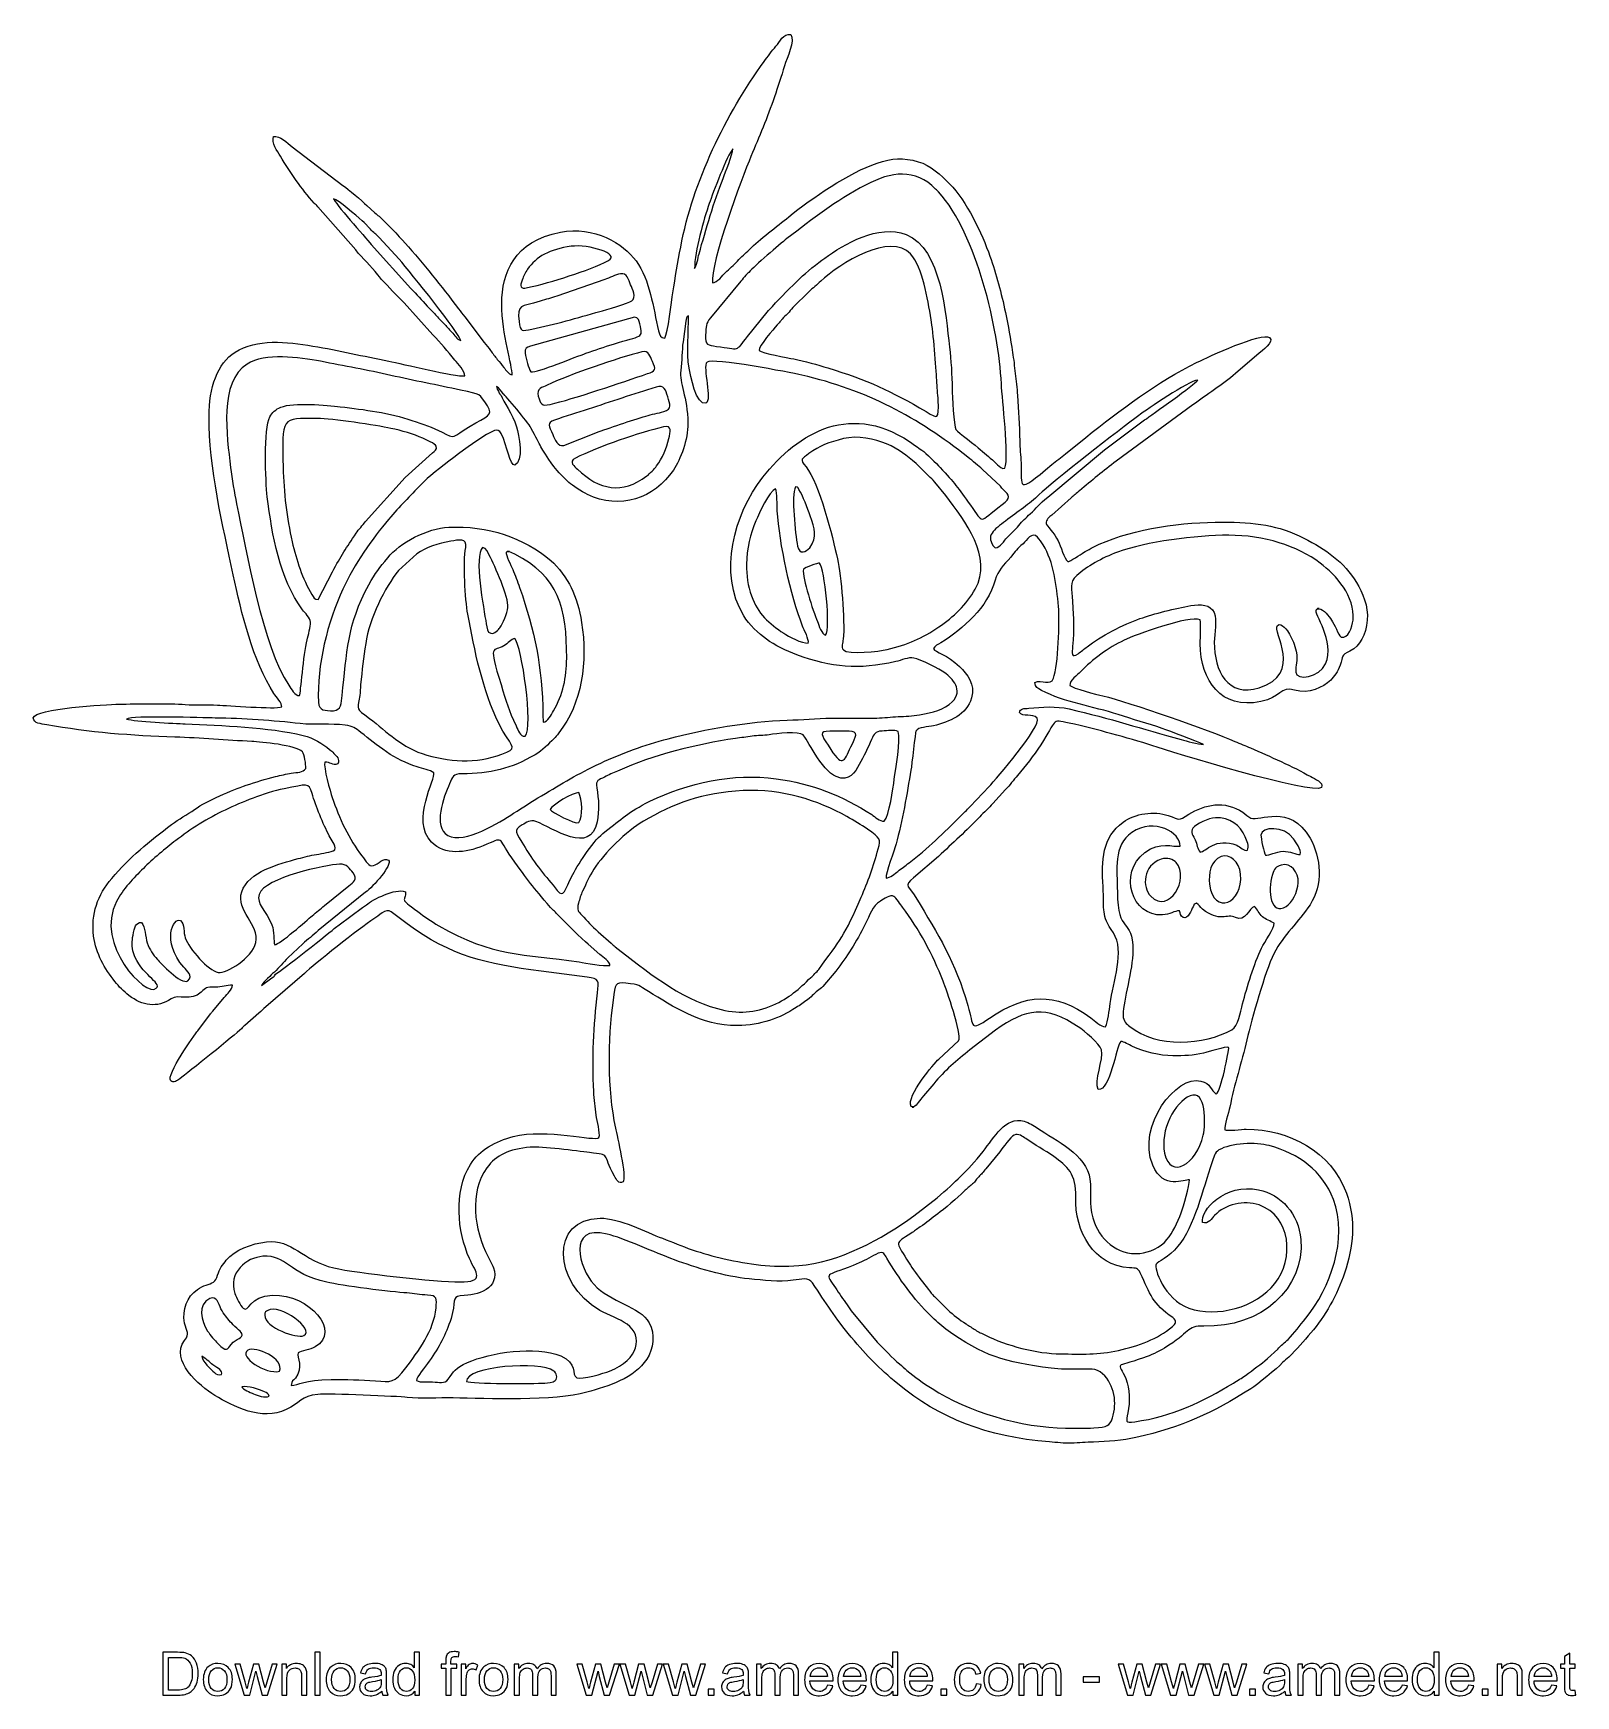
# Model space of a CAD drawing. Header units: millimetres. Extents: x -338 to 403, y -395 to 404.
import ezdxf

# ---------------------------------------------------------------- set-up
doc = ezdxf.new("R2010")
doc.units = ezdxf.units.MM
doc.header["$MEASUREMENT"] = 0
doc.layers.add('Layer 1', color=7, linetype='Continuous')

msp = doc.modelspace()

# ---------------------------------------------------------------- linework, layer by layer
at = {"layer": 'Layer 1'}
for points, knots in [([(-11.8041, 283.7992), (-13.0627, 293.2219), (2.3172, 334.2936), (6.6474, 344.6133), (10.639, 354.1261), (14.454, 363.0843), (17.9086, 373.2244), (19.4881, 377.8606), (21.2525, 383.1287), (22.7562, 388.0923), (23.8729, 391.7784), (27.9341, 400.1703), (25.7673, 403.2062), (22.0831, 403.7617), (20.5346, 399.6574), (18.6356, 397.5076), (16.5773, 395.1774), (14.7827, 392.6512), (12.9589, 390.1324), (-5.5276, 364.6018), (-21.1243, 332.7046), (-27.1187, 301.0664), (-28.5178, 293.6821), (-29.7085, 286.5421), (-30.8691, 279.1175), (-31.4918, 275.1338), (-33.3202, 259.6727), (-34.7121, 257.2818), (-36.9727, 257.3154), (-37.1711, 258.5505), (-37.7034, 260.7564), (-40.4125, 271.9826), (-41.8351, 285.1567), (-48.5264, 294.373), (-54.5895, 302.7239), (-68.8179, 311.2973), (-84.8972, 308.1583), (-129.6391, 299.4237), (-107.4892, 248.1978), (-108.1137, 239.6011), (-109.7546, 239.9766), (-110.9864, 241.8651), (-112.0337, 243.2114), (-113.1439, 244.6386), (-113.9712, 245.5914), (-115.2032, 247.0988), (-116.2955, 248.4354), (-117.3245, 249.9051), (-118.4262, 251.2815), (-119.4322, 252.5384), (-120.4643, 253.8377), (-121.4996, 255.2624), (-121.4996, 255.2624), (-130.8149, 267.4635), (-130.8149, 267.4635), (-132.0082, 268.9941), (-132.7233, 269.8638), (-133.9025, 271.4307), (-142.0642, 282.2757), (-150.597, 293.1626), (-159.5, 302.9778), (-162.3524, 306.1224), (-169.3174, 313.5834), (-172.0121, 315.8626), (-172.7435, 316.4813), (-173.23, 316.7883), (-173.951, 317.453), (-173.951, 317.453), (-177.8299, 320.9812), (-177.8299, 320.9812), (-180.3507, 323.5301), (-186.7055, 328.6239), (-189.332, 330.6416), (-189.332, 330.6416), (-213.7923, 349.2151), (-213.7923, 349.2151), (-216.042, 350.9469), (-219.6143, 354.8167), (-222.6902, 354.1625), (-223.7979, 351.0649), (-220.8333, 347.116), (-219.3763, 344.6891), (-214.6344, 336.7905), (-209.2911, 328.9506), (-203.0873, 322.1767), (-202.356, 321.3782), (-202.0334, 321.2888), (-201.3436, 320.3947), (-201.3436, 320.3947), (-183.2075, 299.7288), (-183.2075, 299.7288), (-179.9898, 295.5455), (-175.8931, 291.9568), (-172.6573, 287.7059), (-170.776, 285.2345), (-165.7448, 280.262), (-163.202, 277.4078), (-162.1267, 276.2008), (-161.0615, 275.4305), (-160.001, 274.2596), (-160.001, 274.2596), (-146.1236, 258.8575), (-146.1236, 258.8575), (-142.3732, 255.0737), (-138.9903, 250.9), (-135.6401, 246.7695), (-134.1903, 244.982), (-130.5363, 241.3562), (-130.857, 239.1273), (-135.1146, 238.5547), (-161.0626, 245.0012), (-167.291, 246.2169), (-179.551, 248.6097), (-191.0475, 251.3948), (-203.7575, 253.4774), (-216.4183, 255.5519), (-230.7161, 257.1548), (-241.1228, 250.5684), (-249.6402, 245.1777), (-253.6229, 233.5376), (-253.6686, 219.5577), (-253.7473, 195.4859), (-247.0544, 167.1154), (-242.0452, 143.5285), (-238.2002, 125.4234), (-232.5356, 102.1089), (-222.4655, 86.5738), (-221.3814, 84.9013), (-218.4647, 81.8811), (-218.7661, 80.0885), (-221.8195, 78.9917), (-244.7557, 80.7062), (-249.6114, 81.0194), (-254.7202, 81.3489), (-260.0762, 80.8249), (-265.1451, 81.2637), (-272.5158, 81.9018), (-288.7916, 81.5364), (-296.8885, 81.4485), (-303.2552, 81.3793), (-337.1161, 79.1805), (-338.088, 74.9369), (-337.9671, 71.9562), (-334.3444, 72.0699), (-331.5994, 71.5596), (-311.4107, 67.8071), (-290.5544, 66.2458), (-270.0088, 65.6125), (-257.7501, 65.2347), (-245.2063, 64.081), (-233.0388, 63.5092), (-228.8826, 63.3139), (-211.5766, 61.6804), (-208.8427, 58.5709), (-207.8127, 57.3994), (-207.0626, 52.3984), (-207.2171, 50.5983), (-208.5842, 48.5722), (-211.2746, 48.6907), (-214.1391, 48.2673), (-216.5885, 47.9052), (-219.2844, 47.2415), (-221.6983, 46.6624), (-226.6567, 45.4728), (-231.1229, 44.0212), (-235.8236, 42.4515), (-242.8118, 40.118), (-254.3642, 35.1961), (-260.5932, 30.8835), (-264.3405, 28.2891), (-268.0786, 26.2598), (-271.6536, 23.6002), (-282.2022, 15.753), (-291.9513, 7.6061), (-300.403, -2.3239), (-307.1122, -10.2067), (-310.4736, -19.335), (-309.0808, -29.9729), (-307.9616, -38.5213), (-303.834, -45.5035), (-298.8466, -51.8877), (-296.9899, -54.2643), (-294.7657, -56.5421), (-292.1057, -58.5523), (-285.6221, -63.4518), (-278.7631, -64.7216), (-271.8697, -60.1328), (-268.2133, -57.6989), (-262.3284, -61.5087), (-257.4045, -56.9643), (-254.9316, -54.682), (-255.2419, -54.3972), (-250.6718, -54.5282), (-247.4621, -54.6202), (-245.2407, -53.6011), (-242.3364, -53.5796), (-242.7722, -55.9673), (-244.8094, -57.6068), (-246.4331, -59.4679), (-246.4331, -59.4679), (-251.885, -66.0118), (-251.885, -66.0118), (-252.3286, -66.5364), (-252.5416, -66.8809), (-252.9723, -67.3922), (-252.9723, -67.3922), (-259.0387, -75.4379), (-259.0387, -75.4379), (-260.5163, -77.3646), (-274.5192, -96.8132), (-272.0412, -99.4799), (-270.752, -100.9617), (-268.8262, -99.2783), (-267.7213, -98.4979), (-263.7787, -95.7129), (-241.1567, -77.4386), (-238.1199, -74.4827), (-237.4445, -73.8252), (-237.2554, -73.4934), (-236.5378, -72.8934), (-236.5378, -72.8934), (-229.6996, -67.0304), (-229.6996, -67.0304), (-228.3355, -65.7319), (-227.7121, -65.1231), (-226.3835, -63.9982), (-226.3835, -63.9982), (-207.8473, -47.9664), (-207.8473, -47.9664), (-203.4289, -43.641), (-181.3475, -26.2868), (-174.468, -21.7363), (-172.2778, -20.2876), (-168.9161, -16.5711), (-166.1314, -18.2877), (-166.1314, -18.2877), (-159.1812, -23.691), (-159.1812, -23.691), (-136.0861, -40.4483), (-121.2207, -43.012), (-94.1861, -46.9267), (-94.1861, -46.9267), (-72.1118, -49.7754), (-72.1118, -49.7754), (-66.0666, -50.5031), (-66.4656, -51.3797), (-67.1096, -57.2594), (-68.837, -73.0332), (-69.7535, -88.7858), (-68.8792, -104.6181), (-68.6466, -108.8297), (-68.2555, -112.0033), (-67.7348, -116.1101), (-67.418, -118.6094), (-65.592, -124.5975), (-66.3682, -126.6881), (-68.2778, -128.9947), (-91.228, -122.1017), (-107.6401, -126.3151), (-115.8371, -128.4194), (-123.8627, -132.8266), (-128.115, -139.6934), (-136.3007, -152.9121), (-134.3549, -172.0651), (-128.5693, -184.9451), (-125.4738, -191.8362), (-120.6569, -196.1424), (-133.2201, -196.1491), (-144.3283, -196.1549), (-182.92, -191.9224), (-193.6712, -189.4281), (-208.7826, -185.9222), (-213.8713, -175.4117), (-226.0011, -176.881), (-233.1596, -177.7482), (-241.3642, -180.6975), (-245.3655, -185.7603), (-246.1344, -186.733), (-247.0323, -187.6764), (-247.8383, -188.9304), (-249.1589, -190.9852), (-249.8192, -195.1173), (-251.4849, -196.2152), (-253.3828, -197.466), (-256.5714, -197.8101), (-259.2545, -199.7318), (-264.3306, -203.3673), (-266.6303, -209.2808), (-265.3845, -215.9296), (-264.5602, -220.3285), (-262.5901, -220.6107), (-265.3934, -224.2861), (-272.5831, -233.7122), (-258.5137, -246.0999), (-250.7987, -250.7554), (-242.1517, -255.9733), (-228.3001, -263.0738), (-216.6513, -257.5146), (-209.9141, -254.2994), (-209.4335, -251.0415), (-201.3871, -250.1982), (-196.0201, -249.6357), (-162.8829, -251.1667), (-158.5097, -251.6193), (-151.6799, -252.3263), (-143.4099, -251.7456), (-136.3797, -251.8757), (-120.2797, -252.1736), (-87.5997, -253.5552), (-72.2541, -249.1812), (-61.7951, -246.2), (-49.3461, -242.5556), (-43.4075, -233.2144), (-40.2199, -228.2005), (-39.224, -221.4028), (-42.26, -215.7635), (-46.4941, -207.899), (-61.1861, -205.8133), (-68.7375, -197.443), (-75.8251, -189.5869), (-82.0092, -168.399), (-62.4557, -173.1498), (-54.6986, -175.0346), (-39.1814, -182.2223), (-30.0502, -185.5796), (-20.2699, -189.1755), (-5.43, -193.6939), (5.7175, -194.6714), (12.6745, -195.2814), (19.9731, -196.4569), (26.9745, -195.3692), (30.874, -194.7634), (34.2202, -193.8709), (36.1208, -196.6357), (42.7895, -206.3365), (46.9822, -213.3137), (54.8366, -222.7182), (62.7675, -232.2141), (67.7654, -237.3475), (77.2046, -245.1492), (97.0771, -261.574), (119.7481, -270.5999), (150.0185, -272.9764), (153.5758, -273.2557), (156.9987, -273.8056), (160.6103, -273.6679), (164.1257, -273.5339), (167.6819, -273.139), (171.2257, -273.0627), (177.5874, -272.9258), (185.4769, -272.2555), (191.4765, -270.9031), (214.1221, -265.7981), (228.1046, -259.1693), (246.708, -247.4991), (249.9764, -245.4488), (259.0768, -237.9581), (261.9878, -234.9078), (262.9314, -233.9191), (263.9259, -233.1847), (264.9517, -232.2303), (268.7734, -228.6748), (272.178, -224.5572), (275.5678, -220.6208), (282.3892, -212.6998), (288.2566, -202.2909), (291.7011, -191.9781), (296.0031, -179.0976), (297.3434, -166.6387), (292.6546, -153.5278), (285.4642, -133.4217), (264.8011, -122.7909), (244.5575, -122.7628), (242.2783, -122.7596), (235.5931, -123.6966), (234.1737, -123.1301), (233.8596, -121.0472), (236.1226, -114.8831), (236.6502, -112.1573), (238.7603, -101.2555), (242.2747, -90.8025), (244.8432, -79.8517), (247.2329, -69.6634), (253.4695, -47.2813), (257.7998, -38.4754), (260.2505, -33.4919), (262.9698, -30.3281), (266.2044, -26.4241), (269.321, -22.6624), (272.3408, -19.1673), (275.1727, -14.9353), (281.4946, -5.4877), (280.5102, 7.91), (275.2007, 17.0419), (265.2743, 34.1145), (250.946, 24.8981), (246.7384, 26.6854), (245.5791, 27.1779), (244.0243, 28.7199), (242.8614, 29.5046), (234.1664, 35.3722), (224.6057, 33.3446), (216.9209, 28.5056), (211.5254, 25.1081), (213.0626, 25.8803), (207.0768, 27.9434), (200.3277, 30.2696), (191.0823, 28.9159), (185.3913, 24.7579), (175.3916, 17.4518), (174.9484, 6.3499), (175.7405, -6.1918), (176.4991, -18.2042), (174.6168, -19.3756), (180.6951, -28.4324), (186.4512, -37.009), (180.3685, -52.2158), (179.1826, -62.4101), (178.7818, -65.855), (178.0992, -70.9969), (176.9116, -73.5974), (174.5728, -73.6358), (171.8012, -70.6672), (169.8518, -69.2553), (152.3625, -56.5877), (138.6671, -57.6055), (121.1936, -69.4199), (111.5292, -75.9544), (113.7897, -73.755), (110.824, -63.397), (104.7985, -42.3528), (96.677, -29.4924), (85.8419, -11.4711), (82.6622, -6.1825), (79.6608, -6.0305), (84.7594, -1.949), (84.7594, -1.949), (96.7386, 8.2934), (96.7386, 8.2934), (103.382, 14.5792), (110.2392, 20.6622), (116.5117, 27.3218), (118.463, 29.3935), (121.0313, 31.5226), (122.7848, 33.7488), (122.7848, 33.7488), (128.8419, 40.3865), (128.8419, 40.3865), (130.2065, 41.6663), (130.7071, 42.3658), (131.8313, 43.7472), (132.768, 44.8982), (133.7708, 46.1368), (134.7083, 47.2191), (138.5643, 51.6709), (142.3242, 56.5572), (145.82, 61.8576), (153.7477, 73.8777), (150.425, 74.2574), (159.4208, 72.3507), (166.5681, 70.8358), (173.2209, 69.0438), (180.0132, 67.1828), (186.4374, 65.4227), (193.4218, 63.4734), (199.6145, 61.4072), (207.5972, 58.7437), (276.8064, 37.5143), (280.6588, 41.4272), (281.984, 43.9323), (277.3702, 45.4852), (275.4755, 46.5996), (266.8401, 51.6784), (255.8283, 56.269), (246.5834, 60.3999), (244.0646, 61.5254), (241.6344, 62.4006), (239.1034, 63.5004), (226.714, 68.8838), (188.2152, 82.4006), (175.7055, 85.4068), (172.7569, 86.1153), (161.1167, 89.0515), (159.7462, 90.4572), (159.7351, 92.9364), (163.4396, 95.3724), (164.9996, 96.9998), (170.597, 102.8386), (178.0812, 108.4797), (185.8238, 112.1575), (191.2349, 114.7279), (217.344, 124.3302), (222.3192, 121.8812), (222.9112, 119.6175), (222.4375, 113.4865), (222.4561, 110.563), (222.5701, 92.5749), (232.3706, 78.7504), (251.5869, 82.6755), (260.9395, 84.5859), (260.9384, 90.2373), (267.7103, 88.2064), (274.5789, 86.1466), (281.4367, 89.4421), (285.082, 92.9668), (286.7588, 94.5881), (288.586, 97.128), (289.6046, 100.113), (291.2184, 104.8423), (289.8424, 104.671), (294.3603, 106.9699), (299.3823, 109.5255), (301.9172, 114.4121), (302.6543, 121.8601), (303.3002, 128.3856), (300.3211, 135.1679), (297.5119, 139.8845), (291.593, 149.8219), (282.5251, 155.8787), (272.2483, 161.1784), (260.1114, 167.4374), (248.377, 168.9314), (233.27, 168.9315), (214.4138, 168.9317), (190.7993, 165.9503), (173.9357, 158.2559), (171.2653, 157.0375), (168.7398, 155.6703), (166.326, 154.2319), (165.1579, 153.5358), (159.7571, 149.7263), (158.8432, 149.9451), (157.033, 151.1938), (155.487, 157.4809), (154.2221, 159.8999), (152.3318, 163.5146), (148.6044, 167.392), (148.445, 168.2073), (148.0968, 169.9884), (150.1455, 171.4456), (151.0944, 172.2802), (151.0944, 172.2802), (160.4274, 180.5828), (160.4274, 180.5828), (161.2113, 181.2435), (161.5256, 181.5801), (162.3317, 182.2065), (163.0798, 182.7877), (163.822, 183.4028), (164.4715, 183.9472), (170.2565, 188.7961), (175.8681, 193.632), (182.0164, 198.1478), (182.0164, 198.1478), (218.8245, 225.1829), (218.8245, 225.1829), (225.6543, 230.0763), (232.9017, 234.9647), (239.3961, 240.2371), (239.3961, 240.2371), (250.7215, 250.0783), (250.7215, 250.0783), (251.7625, 251.0743), (258.4206, 255.4453), (255.6895, 257.5286), (252.2368, 260.3566), (226.4471, 248.4042), (220.9189, 245.6679), (201.5535, 236.0823), (184.2597, 222.9171), (167.4262, 209.5638), (167.4262, 209.5638), (157.687, 201.6677), (157.687, 201.6677), (155.4977, 199.9583), (153.3641, 198.2952), (151.21, 196.5024), (133.4597, 181.7289), (137.0446, 185.6557), (136.3578, 197.3355), (136.1543, 200.7963), (135.7881, 204.5563), (135.7373, 207.9097), (135.6218, 215.5342), (134.9043, 222.4056), (134.6438, 229.7915), (134.5177, 233.3655), (133.8327, 236.8513), (133.5149, 240.3693), (133.2278, 243.5471), (132.7956, 247.3023), (132.2874, 250.447), (131.2334, 256.9691), (130.239, 263.2283), (128.8596, 269.6533), (126.8672, 278.9335), (124.5142, 287.8116), (121.3913, 296.7258), (117.7132, 307.2246), (109.9976, 323.5372), (102.0708, 331.3941), (97.7719, 335.6551), (92.9637, 340.3349), (86.9833, 342.0484), (79.6388, 344.1528), (74.3808, 343.7675), (67.3218, 341.3842), (53.7313, 336.7957), (35.811, 324.5141), (24.7568, 315.5514), (19.1484, 311.0041), (10.7366, 304.7329), (5.8958, 299.8407), (3.842, 297.7651), (2.0862, 296.5475), (0.1456, 294.3036), (-1.5752, 292.3137), (-3.738, 290.6604), (-5.6169, 288.7798), (-6.9275, 287.4681), (-9.6484, 283.9502), (-11.8041, 283.7992)], [0, 0, 0, 0, 0.00483092, 0.00483092, 0.00483092, 0.00966184, 0.00966184, 0.00966184, 0.01449275, 0.01449275, 0.01449275, 0.01932367, 0.01932367, 0.01932367, 0.02415459, 0.02415459, 0.02415459, 0.02898551, 0.02898551, 0.02898551, 0.03381643, 0.03381643, 0.03381643, 0.03864734, 0.03864734, 0.03864734, 0.04347826, 0.04347826, 0.04347826, 0.04830918, 0.04830918, 0.04830918, 0.0531401, 0.0531401, 0.0531401, 0.05797101, 0.05797101, 0.05797101, 0.06280193, 0.06280193, 0.06280193, 0.06763285, 0.06763285, 0.06763285, 0.07246377, 0.07246377, 0.07246377, 0.07729469, 0.07729469, 0.07729469, 0.0821256, 0.0821256, 0.0821256, 0.08695652, 0.08695652, 0.08695652, 0.09178744, 0.09178744, 0.09178744, 0.09661836, 0.09661836, 0.09661836, 0.10144928, 0.10144928, 0.10144928, 0.10628019, 0.10628019, 0.10628019, 0.11111111, 0.11111111, 0.11111111, 0.11594203, 0.11594203, 0.11594203, 0.12077295, 0.12077295, 0.12077295, 0.12560386, 0.12560386, 0.12560386, 0.13043478, 0.13043478, 0.13043478, 0.1352657, 0.1352657, 0.1352657, 0.14009662, 0.14009662, 0.14009662, 0.14492754, 0.14492754, 0.14492754, 0.14975845, 0.14975845, 0.14975845, 0.15458937, 0.15458937, 0.15458937, 0.15942029, 0.15942029, 0.15942029, 0.16425121, 0.16425121, 0.16425121, 0.16908213, 0.16908213, 0.16908213, 0.17391304, 0.17391304, 0.17391304, 0.17874396, 0.17874396, 0.17874396, 0.18357488, 0.18357488, 0.18357488, 0.1884058, 0.1884058, 0.1884058, 0.19323671, 0.19323671, 0.19323671, 0.19806763, 0.19806763, 0.19806763, 0.20289855, 0.20289855, 0.20289855, 0.20772947, 0.20772947, 0.20772947, 0.21256039, 0.21256039, 0.21256039, 0.2173913, 0.2173913, 0.2173913, 0.22222222, 0.22222222, 0.22222222, 0.22705314, 0.22705314, 0.22705314, 0.23188406, 0.23188406, 0.23188406, 0.23671498, 0.23671498, 0.23671498, 0.24154589, 0.24154589, 0.24154589, 0.24637681, 0.24637681, 0.24637681, 0.25120773, 0.25120773, 0.25120773, 0.25603865, 0.25603865, 0.25603865, 0.26086957, 0.26086957, 0.26086957, 0.26570048, 0.26570048, 0.26570048, 0.2705314, 0.2705314, 0.2705314, 0.27536232, 0.27536232, 0.27536232, 0.28019324, 0.28019324, 0.28019324, 0.28502415, 0.28502415, 0.28502415, 0.28985507, 0.28985507, 0.28985507, 0.29468599, 0.29468599, 0.29468599, 0.29951691, 0.29951691, 0.29951691, 0.30434783, 0.30434783, 0.30434783, 0.30917874, 0.30917874, 0.30917874, 0.31400966, 0.31400966, 0.31400966, 0.31884058, 0.31884058, 0.31884058, 0.3236715, 0.3236715, 0.3236715, 0.32850242, 0.32850242, 0.32850242, 0.33333333, 0.33333333, 0.33333333, 0.33816425, 0.33816425, 0.33816425, 0.34299517, 0.34299517, 0.34299517, 0.34782609, 0.34782609, 0.34782609, 0.352657, 0.352657, 0.352657, 0.35748792, 0.35748792, 0.35748792, 0.36231884, 0.36231884, 0.36231884, 0.36714976, 0.36714976, 0.36714976, 0.37198068, 0.37198068, 0.37198068, 0.37681159, 0.37681159, 0.37681159, 0.38164251, 0.38164251, 0.38164251, 0.38647343, 0.38647343, 0.38647343, 0.39130435, 0.39130435, 0.39130435, 0.39613527, 0.39613527, 0.39613527, 0.40096618, 0.40096618, 0.40096618, 0.4057971, 0.4057971, 0.4057971, 0.41062802, 0.41062802, 0.41062802, 0.41545894, 0.41545894, 0.41545894, 0.42028986, 0.42028986, 0.42028986, 0.42512077, 0.42512077, 0.42512077, 0.42995169, 0.42995169, 0.42995169, 0.43478261, 0.43478261, 0.43478261, 0.43961353, 0.43961353, 0.43961353, 0.44444444, 0.44444444, 0.44444444, 0.44927536, 0.44927536, 0.44927536, 0.45410628, 0.45410628, 0.45410628, 0.4589372, 0.4589372, 0.4589372, 0.46376812, 0.46376812, 0.46376812, 0.46859903, 0.46859903, 0.46859903, 0.47342995, 0.47342995, 0.47342995, 0.47826087, 0.47826087, 0.47826087, 0.48309179, 0.48309179, 0.48309179, 0.48792271, 0.48792271, 0.48792271, 0.49275362, 0.49275362, 0.49275362, 0.49758454, 0.49758454, 0.49758454, 0.50241546, 0.50241546, 0.50241546, 0.50724638, 0.50724638, 0.50724638, 0.51207729, 0.51207729, 0.51207729, 0.51690821, 0.51690821, 0.51690821, 0.52173913, 0.52173913, 0.52173913, 0.52657005, 0.52657005, 0.52657005, 0.53140097, 0.53140097, 0.53140097, 0.53623188, 0.53623188, 0.53623188, 0.5410628, 0.5410628, 0.5410628, 0.54589372, 0.54589372, 0.54589372, 0.55072464, 0.55072464, 0.55072464, 0.55555556, 0.55555556, 0.55555556, 0.56038647, 0.56038647, 0.56038647, 0.56521739, 0.56521739, 0.56521739, 0.57004831, 0.57004831, 0.57004831, 0.57487923, 0.57487923, 0.57487923, 0.57971014, 0.57971014, 0.57971014, 0.58454106, 0.58454106, 0.58454106, 0.58937198, 0.58937198, 0.58937198, 0.5942029, 0.5942029, 0.5942029, 0.59903382, 0.59903382, 0.59903382, 0.60386473, 0.60386473, 0.60386473, 0.60869565, 0.60869565, 0.60869565, 0.61352657, 0.61352657, 0.61352657, 0.61835749, 0.61835749, 0.61835749, 0.62318841, 0.62318841, 0.62318841, 0.62801932, 0.62801932, 0.62801932, 0.63285024, 0.63285024, 0.63285024, 0.63768116, 0.63768116, 0.63768116, 0.64251208, 0.64251208, 0.64251208, 0.647343, 0.647343, 0.647343, 0.65217391, 0.65217391, 0.65217391, 0.65700483, 0.65700483, 0.65700483, 0.66183575, 0.66183575, 0.66183575, 0.66666667, 0.66666667, 0.66666667, 0.67149758, 0.67149758, 0.67149758, 0.6763285, 0.6763285, 0.6763285, 0.68115942, 0.68115942, 0.68115942, 0.68599034, 0.68599034, 0.68599034, 0.69082126, 0.69082126, 0.69082126, 0.69565217, 0.69565217, 0.69565217, 0.70048309, 0.70048309, 0.70048309, 0.70531401, 0.70531401, 0.70531401, 0.71014493, 0.71014493, 0.71014493, 0.71497585, 0.71497585, 0.71497585, 0.71980676, 0.71980676, 0.71980676, 0.72463768, 0.72463768, 0.72463768, 0.7294686, 0.7294686, 0.7294686, 0.73429952, 0.73429952, 0.73429952, 0.73913043, 0.73913043, 0.73913043, 0.74396135, 0.74396135, 0.74396135, 0.74879227, 0.74879227, 0.74879227, 0.75362319, 0.75362319, 0.75362319, 0.75845411, 0.75845411, 0.75845411, 0.76328502, 0.76328502, 0.76328502, 0.76811594, 0.76811594, 0.76811594, 0.77294686, 0.77294686, 0.77294686, 0.77777778, 0.77777778, 0.77777778, 0.7826087, 0.7826087, 0.7826087, 0.78743961, 0.78743961, 0.78743961, 0.79227053, 0.79227053, 0.79227053, 0.79710145, 0.79710145, 0.79710145, 0.80193237, 0.80193237, 0.80193237, 0.80676329, 0.80676329, 0.80676329, 0.8115942, 0.8115942, 0.8115942, 0.81642512, 0.81642512, 0.81642512, 0.82125604, 0.82125604, 0.82125604, 0.82608696, 0.82608696, 0.82608696, 0.83091787, 0.83091787, 0.83091787, 0.83574879, 0.83574879, 0.83574879, 0.84057971, 0.84057971, 0.84057971, 0.84541063, 0.84541063, 0.84541063, 0.85024155, 0.85024155, 0.85024155, 0.85507246, 0.85507246, 0.85507246, 0.85990338, 0.85990338, 0.85990338, 0.8647343, 0.8647343, 0.8647343, 0.86956522, 0.86956522, 0.86956522, 0.87439614, 0.87439614, 0.87439614, 0.87922705, 0.87922705, 0.87922705, 0.88405797, 0.88405797, 0.88405797, 0.88888889, 0.88888889, 0.88888889, 0.89371981, 0.89371981, 0.89371981, 0.89855072, 0.89855072, 0.89855072, 0.90338164, 0.90338164, 0.90338164, 0.90821256, 0.90821256, 0.90821256, 0.91304348, 0.91304348, 0.91304348, 0.9178744, 0.9178744, 0.9178744, 0.92270531, 0.92270531, 0.92270531, 0.92753623, 0.92753623, 0.92753623, 0.93236715, 0.93236715, 0.93236715, 0.93719807, 0.93719807, 0.93719807, 0.94202899, 0.94202899, 0.94202899, 0.9468599, 0.9468599, 0.9468599, 0.95169082, 0.95169082, 0.95169082, 0.95652174, 0.95652174, 0.95652174, 0.96135266, 0.96135266, 0.96135266, 0.96618357, 0.96618357, 0.96618357, 0.97101449, 0.97101449, 0.97101449, 0.97584541, 0.97584541, 0.97584541, 0.98067633, 0.98067633, 0.98067633, 0.98550725, 0.98550725, 0.98550725, 0.99033816, 0.99033816, 0.99033816, 0.99516908, 0.99516908, 0.99516908, 1, 1, 1, 1]), ([(-20.439, 290.7163), (-20.4871, 299.0519), (-15.9951, 314.3139), (-13.4013, 321.9939), (-11.7477, 326.89), (-4.7567, 345.2214), (-2.0322, 348.2463), (-2.1964, 345.4707), (-5.5944, 337.1061), (-6.7826, 334.0063), (-10.9903, 323.029), (-15.1315, 309.3739), (-18.2585, 297.8313), (-18.852, 295.6407), (-19.4693, 291.818), (-20.439, 290.7163)], [0, 0, 0, 0, 0.2, 0.2, 0.2, 0.4, 0.4, 0.4, 0.6, 0.6, 0.6, 0.8, 0.8, 0.8, 1, 1, 1, 1]), ([(128.6324, 194.7421), (127.0759, 194.3488), (125.9501, 195.6126), (125.1213, 196.4176), (121.2063, 200.2203), (119.9419, 200.8608), (116.6781, 203.8483), (114.9931, 205.3906), (106.0685, 211.9687), (105.0728, 213.4072), (103.9418, 215.0409), (103.3317, 229.7493), (103.2862, 232.9467), (103.1932, 239.4856), (102.7525, 246.5478), (101.9747, 253.0155), (100.0931, 268.6625), (98.2683, 300.1738), (81.218, 307.0187), (67.9024, 312.3643), (51.1525, 302.2983), (42.0999, 295.738), (38.7355, 293.2998), (32.9488, 288.7842), (30.2707, 286.0472), (26.0968, 281.7815), (20.6981, 276.9802), (17.0019, 272.5093), (16.1138, 271.435), (15.234, 270.849), (14.4087, 269.8117), (14.4087, 269.8117), (4.9533, 258.1012), (4.9533, 258.1012), (-0.8249, 250.4873), (1.4786, 251.9022), (-9.9224, 253.3429), (-14.1108, 253.8722), (-15.3952, 253.9494), (-15.1285, 258.7088), (-14.8878, 263.0054), (-15.1354, 264.175), (-12.8308, 267.0715), (-12.8308, 267.0715), (1.7447, 284.5921), (1.7447, 284.5921), (2.6588, 285.5807), (3.147, 286.5616), (4.1286, 287.4998), (4.7771, 288.1197), (4.8681, 288.111), (5.5637, 288.8872), (8.3089, 291.9506), (20.2602, 302.3129), (23.9102, 305.1074), (36.8063, 314.981), (46.2869, 322.7673), (61.9217, 330.9451), (73.9816, 337.2531), (85.5729, 339.0394), (95.3176, 328.8719), (95.9169, 328.2465), (96.222, 328.1529), (96.7901, 327.5227), (115.2365, 307.0596), (125.4842, 261.8111), (126.9398, 235.3984), (127.3562, 227.8441), (130.5836, 200.3631), (128.6324, 194.7421)], [0, 0, 0, 0, 0.04347826, 0.04347826, 0.04347826, 0.08695652, 0.08695652, 0.08695652, 0.13043478, 0.13043478, 0.13043478, 0.17391304, 0.17391304, 0.17391304, 0.2173913, 0.2173913, 0.2173913, 0.26086957, 0.26086957, 0.26086957, 0.30434783, 0.30434783, 0.30434783, 0.34782609, 0.34782609, 0.34782609, 0.39130435, 0.39130435, 0.39130435, 0.43478261, 0.43478261, 0.43478261, 0.47826087, 0.47826087, 0.47826087, 0.52173913, 0.52173913, 0.52173913, 0.56521739, 0.56521739, 0.56521739, 0.60869565, 0.60869565, 0.60869565, 0.65217391, 0.65217391, 0.65217391, 0.69565217, 0.69565217, 0.69565217, 0.73913043, 0.73913043, 0.73913043, 0.7826087, 0.7826087, 0.7826087, 0.82608696, 0.82608696, 0.82608696, 0.86956522, 0.86956522, 0.86956522, 0.91304348, 0.91304348, 0.91304348, 0.95652174, 0.95652174, 0.95652174, 1, 1, 1, 1]), ([(-162.3196, 295.2213), (-156.6127, 288.5118), (-133.4554, 259.7572), (-132.7293, 256.119), (-134.7841, 256.8027), (-135.7078, 258.7482), (-137.0788, 260.1381), (-138.6503, 261.7313), (-139.554, 263.0701), (-140.9615, 264.3705), (-142.4832, 265.7764), (-143.5704, 267.0056), (-144.8989, 268.5458), (-146.1666, 270.0155), (-147.576, 271.2818), (-148.8753, 272.6849), (-151.55, 275.5734), (-153.7654, 278.2894), (-156.7106, 281.0773), (-156.7106, 281.0773), (-175.7282, 302.2703), (-175.7282, 302.2703), (-178.9299, 305.9761), (-193.4667, 322.4935), (-193.8605, 324.2746), (-191.5903, 323.7308), (-183.0709, 316.2477), (-180.1669, 313.7035), (-177.1031, 311.0194), (-178.0921, 311.5647), (-176.1624, 309.5958), (-174.716, 308.1199), (-173.3776, 307.1348), (-171.9845, 305.6621), (-171.9845, 305.6621), (-162.3196, 295.2213), (-162.3196, 295.2213)], [0, 0, 0, 0, 0.08333333, 0.08333333, 0.08333333, 0.16666667, 0.16666667, 0.16666667, 0.25, 0.25, 0.25, 0.33333333, 0.33333333, 0.33333333, 0.41666667, 0.41666667, 0.41666667, 0.5, 0.5, 0.5, 0.58333333, 0.58333333, 0.58333333, 0.66666667, 0.66666667, 0.66666667, 0.75, 0.75, 0.75, 0.83333333, 0.83333333, 0.83333333, 0.91666667, 0.91666667, 0.91666667, 1, 1, 1, 1]), ([(10.5103, 251.3037), (10.4264, 253.7798), (17.4722, 261.5321), (19.1803, 263.6306), (19.673, 264.236), (20.027, 264.5002), (20.5351, 265.0986), (20.9707, 265.6115), (21.1867, 265.9413), (21.6283, 266.4732), (22.5612, 267.5971), (23.3679, 268.0437), (24.3008, 269.0908), (25.2113, 270.1127), (25.7405, 270.9445), (26.7004, 271.9825), (26.7004, 271.9825), (34.533, 279.671), (34.533, 279.671), (36.3602, 281.3387), (38.2907, 282.8376), (40.1657, 284.6192), (49.1316, 293.1386), (73.9293, 308.3631), (83.2495, 297.7554), (89.3511, 290.811), (91.3446, 276.6523), (93.1936, 266.0534), (94.1469, 260.5892), (95.6761, 242.8768), (95.8633, 237.1576), (95.9764, 233.7043), (96.4226, 230.6532), (96.5623, 227.3181), (96.9527, 218.0031), (96.5366, 218.5147), (90.7219, 221.9827), (73.9407, 231.9916), (62.3781, 237.1654), (43.6175, 242.9709), (38.6326, 244.5135), (32.3904, 246.2639), (27.1581, 247.2791), (24.3961, 247.815), (11.953, 250.0945), (10.5103, 251.3037)], [0, 0, 0, 0, 0.06666667, 0.06666667, 0.06666667, 0.13333333, 0.13333333, 0.13333333, 0.2, 0.2, 0.2, 0.26666667, 0.26666667, 0.26666667, 0.33333333, 0.33333333, 0.33333333, 0.4, 0.4, 0.4, 0.46666667, 0.46666667, 0.46666667, 0.53333333, 0.53333333, 0.53333333, 0.6, 0.6, 0.6, 0.66666667, 0.66666667, 0.66666667, 0.73333333, 0.73333333, 0.73333333, 0.8, 0.8, 0.8, 0.86666667, 0.86666667, 0.86666667, 0.93333333, 0.93333333, 0.93333333, 1, 1, 1, 1]), ([(-79.7427, 301.3923), (-71.2807, 302.5717), (-55.8585, 297.6518), (-61.846, 294.5832), (-71.6911, 289.5375), (-89.2045, 284.1699), (-100.6664, 281.5381), (-104.4473, 280.67), (-104.3974, 282.2759), (-103.2861, 285.1889), (-102.5588, 287.0954), (-101.7522, 288.7762), (-100.6714, 290.362), (-96.4815, 296.5096), (-90.0151, 299.9607), (-79.7427, 301.3923)], [0, 0, 0, 0, 0.2, 0.2, 0.2, 0.4, 0.4, 0.4, 0.6, 0.6, 0.6, 0.8, 0.8, 0.8, 1, 1, 1, 1]), ([(-56.0642, 288.1876), (-52.84, 288.8214), (-52.1015, 285.239), (-51.1486, 282.9406), (-50.3096, 280.9167), (-48.2866, 276.7123), (-50.5413, 275.1445), (-51.8228, 274.2533), (-63.4767, 270.7722), (-65.9071, 270.1017), (-76.8409, 267.0857), (-87.3131, 263.8796), (-98.6769, 261.5722), (-103.4038, 260.6124), (-104.0897, 260.2512), (-104.7046, 265.2981), (-105.7366, 273.7696), (-104.0766, 272.1245), (-94.5502, 275.0493), (-91.995, 275.8338), (-89.2724, 276.6459), (-86.6759, 277.4303), (-86.6759, 277.4303), (-63.6131, 285.3832), (-63.6131, 285.3832), (-61.4456, 286.1961), (-58.2744, 287.7531), (-56.0642, 288.1876)], [0, 0, 0, 0, 0.11111111, 0.11111111, 0.11111111, 0.22222222, 0.22222222, 0.22222222, 0.33333333, 0.33333333, 0.33333333, 0.44444444, 0.44444444, 0.44444444, 0.55555556, 0.55555556, 0.55555556, 0.66666667, 0.66666667, 0.66666667, 0.77777778, 0.77777778, 0.77777778, 0.88888889, 0.88888889, 0.88888889, 1, 1, 1, 1]), ([(-113.314, 229.7628), (-113.6767, 230.0441), (-113.6197, 229.9143), (-113.9629, 230.3478), (-114.0136, 230.4119), (-114.0681, 230.5024), (-114.1149, 230.5714), (-114.16, 230.6381), (-114.201, 230.7302), (-114.2415, 230.7997), (-114.3524, 230.9897), (-114.5561, 231.4853), (-114.6823, 231.7482), (-115.0478, 232.5098), (-115.4011, 233.0912), (-115.6634, 234.0996), (-114.3109, 233.302), (-112.9827, 231.8683), (-112.4271, 230.524), (-111.4379, 230.1082), (-100.3602, 216.5515), (-99.0592, 214.2134), (-93.5472, 204.3075), (-95.3711, 205.941), (-88.0097, 195.634), (-86.1501, 193.0304), (-83.0658, 190.0386), (-80.8515, 187.975), (-79.0743, 186.3187), (-74.7551, 183.5715), (-71.8548, 182.1471), (-56.505, 174.6085), (-39.625, 180.2837), (-30.6453, 193.8838), (-27.1877, 199.1205), (-23.5244, 208.5759), (-23.6548, 216.3812), (-23.8696, 229.241), (-27.8694, 235.6902), (-27.0801, 241.7864), (-26.4915, 246.3334), (-26.5972, 251.2077), (-25.9602, 255.5394), (-25.9602, 255.5394), (-24.7125, 265.4506), (-24.7125, 265.4506), (-24.2424, 268.404), (-23.8741, 267.6974), (-23.3792, 268.0675), (-23.238, 260.0436), (-24.4908, 250.5664), (-23.1022, 242.8992), (-22.5899, 240.0707), (-19.5695, 224.3776), (-15.0544, 226.0239), (-11.6867, 227.2518), (-16.8857, 243.3752), (-14.4747, 245.7857), (-11.6611, 247.941), (25.3184, 240.7988), (31.0013, 239.5027), (62.3796, 232.3461), (86.7911, 219.0985), (110.8252, 200.1102), (112.238, 198.994), (113.0939, 198.2072), (114.471, 197.0529), (115.7049, 196.0187), (116.8867, 195.1671), (117.9285, 194.1634), (117.9285, 194.1634), (126.4715, 186.128), (126.4715, 186.128), (127.085, 185.4633), (127.2598, 185.0064), (127.919, 184.3999), (130.9552, 181.6065), (131.6735, 180.6206), (127.3477, 177.3344), (115.3538, 168.2227), (118.8154, 167.9127), (112.0922, 177.038), (105.8663, 185.4884), (104.5748, 187.6706), (97.4397, 195.192), (95.8813, 196.8347), (90.6526, 202.1223), (88.7521, 203.4363), (87.6496, 204.1986), (86.7683, 204.7687), (85.6313, 205.604), (55.3371, 227.8592), (29.1546, 211.9677), (12.3241, 190.4163), (-1.5728, 172.6214), (-9.2365, 144.5191), (3.1783, 123.8593), (5.7362, 119.6028), (10.3535, 115.4537), (14.1333, 112.5871), (17.8433, 109.7736), (23.693, 106.9995), (28.6021, 105.187), (45.5282, 98.9378), (58.0921, 97.8468), (76.1734, 101.8746), (78.8092, 102.4617), (82.3933, 104.1108), (84.9112, 103.5971), (87.9794, 102.9711), (97.3874, 98.2883), (99.6913, 96.5609), (103.4431, 93.7481), (108.8918, 88.2069), (103.2823, 82.5264), (99.5259, 78.7225), (93.9249, 77.5246), (87.5648, 76.3434), (84.2437, 75.7266), (80.7789, 75.5515), (77.3652, 75.441), (73.9258, 75.3296), (70.6144, 74.7801), (67.1405, 74.752), (59.8529, 74.6931), (52.5529, 74.7849), (45.263, 74.7437), (38.0073, 74.7027), (31.1145, 73.9493), (24.1039, 73.7184), (5.0199, 73.0899), (-14.7661, 69.598), (-33.1215, 64.8361), (-44.5581, 61.8691), (-55.4891, 57.7801), (-65.5459, 53.124), (-76.9714, 47.8343), (-83.7538, 43.4106), (-93.9716, 37.4561), (-98.7338, 34.6809), (-102.8353, 31.7736), (-107.3821, 28.9943), (-114.1354, 24.8663), (-130.9246, 13.7364), (-138.9544, 18.4101), (-146.2316, 22.6458), (-141.0431, 36.7924), (-138.1215, 43.1622), (-136.5623, 46.5618), (-136.6042, 47.9352), (-132.1823, 47.9694), (-118.6487, 48.0743), (-108.6086, 50.3094), (-97.0636, 57.1213), (-93.4829, 59.234), (-90.6837, 62.2966), (-88.0652, 64.7009), (-87.0285, 65.6528), (-86.6709, 66.305), (-85.6641, 67.5961), (-74.4857, 81.9319), (-71.7178, 101.5857), (-74.7175, 120.7324), (-75.6673, 126.795), (-77.2798, 132.5323), (-79.7733, 137.5582), (-81.6914, 141.4245), (-86.0608, 147.559), (-89.2773, 150.2745), (-102.5429, 161.4745), (-119.8466, 167.3034), (-138.5159, 166.4376), (-148.9457, 165.954), (-162.0653, 159.0122), (-167.7659, 151.8103), (-171.7904, 146.7261), (-173.6316, 144.8124), (-176.9316, 138.7541), (-187.4667, 119.4136), (-187.3856, 106.4235), (-189.7457, 85.5584), (-190.1215, 82.236), (-190.2338, 78.3337), (-193.8624, 78.2865), (-197.9572, 78.2333), (-200.9583, 78.3141), (-201.1335, 82.322), (-201.9109, 100.1095), (-196.7033, 121.0587), (-189.3877, 136.7568), (-183.9792, 148.3628), (-175.2405, 161.1449), (-167.4432, 170.1831), (-161.6832, 176.8599), (-157.5956, 180.9323), (-151.6135, 187.1575), (-145.6152, 193.3995), (-126.7498, 207.2839), (-120.3547, 210.9218), (-117.9792, 212.2731), (-114.9471, 214.5611), (-113.3807, 211.5413), (-110.1864, 205.3828), (-109.3425, 196.0909), (-106.7651, 196.225), (-102.3787, 197.7834), (-104.8348, 210.9452), (-105.9388, 214.7206), (-107.7213, 220.8163), (-112.4775, 226.8473), (-113.314, 229.7628)], [0, 0, 0, 0, 0.01428571, 0.01428571, 0.01428571, 0.02857143, 0.02857143, 0.02857143, 0.04285714, 0.04285714, 0.04285714, 0.05714286, 0.05714286, 0.05714286, 0.07142857, 0.07142857, 0.07142857, 0.08571429, 0.08571429, 0.08571429, 0.1, 0.1, 0.1, 0.11428571, 0.11428571, 0.11428571, 0.12857143, 0.12857143, 0.12857143, 0.14285714, 0.14285714, 0.14285714, 0.15714286, 0.15714286, 0.15714286, 0.17142857, 0.17142857, 0.17142857, 0.18571429, 0.18571429, 0.18571429, 0.2, 0.2, 0.2, 0.21428571, 0.21428571, 0.21428571, 0.22857143, 0.22857143, 0.22857143, 0.24285714, 0.24285714, 0.24285714, 0.25714286, 0.25714286, 0.25714286, 0.27142857, 0.27142857, 0.27142857, 0.28571429, 0.28571429, 0.28571429, 0.3, 0.3, 0.3, 0.31428571, 0.31428571, 0.31428571, 0.32857143, 0.32857143, 0.32857143, 0.34285714, 0.34285714, 0.34285714, 0.35714286, 0.35714286, 0.35714286, 0.37142857, 0.37142857, 0.37142857, 0.38571429, 0.38571429, 0.38571429, 0.4, 0.4, 0.4, 0.41428571, 0.41428571, 0.41428571, 0.42857143, 0.42857143, 0.42857143, 0.44285714, 0.44285714, 0.44285714, 0.45714286, 0.45714286, 0.45714286, 0.47142857, 0.47142857, 0.47142857, 0.48571429, 0.48571429, 0.48571429, 0.5, 0.5, 0.5, 0.51428571, 0.51428571, 0.51428571, 0.52857143, 0.52857143, 0.52857143, 0.54285714, 0.54285714, 0.54285714, 0.55714286, 0.55714286, 0.55714286, 0.57142857, 0.57142857, 0.57142857, 0.58571429, 0.58571429, 0.58571429, 0.6, 0.6, 0.6, 0.61428571, 0.61428571, 0.61428571, 0.62857143, 0.62857143, 0.62857143, 0.64285714, 0.64285714, 0.64285714, 0.65714286, 0.65714286, 0.65714286, 0.67142857, 0.67142857, 0.67142857, 0.68571429, 0.68571429, 0.68571429, 0.7, 0.7, 0.7, 0.71428571, 0.71428571, 0.71428571, 0.72857143, 0.72857143, 0.72857143, 0.74285714, 0.74285714, 0.74285714, 0.75714286, 0.75714286, 0.75714286, 0.77142857, 0.77142857, 0.77142857, 0.78571429, 0.78571429, 0.78571429, 0.8, 0.8, 0.8, 0.81428571, 0.81428571, 0.81428571, 0.82857143, 0.82857143, 0.82857143, 0.84285714, 0.84285714, 0.84285714, 0.85714286, 0.85714286, 0.85714286, 0.87142857, 0.87142857, 0.87142857, 0.88571429, 0.88571429, 0.88571429, 0.9, 0.9, 0.9, 0.91428571, 0.91428571, 0.91428571, 0.92857143, 0.92857143, 0.92857143, 0.94285714, 0.94285714, 0.94285714, 0.95714286, 0.95714286, 0.95714286, 0.97142857, 0.97142857, 0.97142857, 0.98571429, 0.98571429, 0.98571429, 1, 1, 1, 1]), ([(-99.0357, 241.1056), (-100.2829, 242.9828), (-101.3899, 247.0756), (-101.7569, 250.017), (-102.0674, 252.5062), (-101.3328, 252.7963), (-99.3153, 253.3714), (-99.3153, 253.3714), (-49.2577, 267.3006), (-49.2577, 267.3006), (-47.3419, 267.2494), (-47.1777, 265.6928), (-46.7663, 264.0943), (-44.9068, 256.8694), (-45.715, 258.7753), (-59.4219, 254.4285), (-63.8612, 253.0207), (-68.2537, 251.4956), (-72.6843, 250.0111), (-77.0762, 248.5395), (-96.0148, 240.474), (-99.0357, 241.1056)], [0, 0, 0, 0, 0.14285714, 0.14285714, 0.14285714, 0.28571429, 0.28571429, 0.28571429, 0.42857143, 0.42857143, 0.42857143, 0.57142857, 0.57142857, 0.57142857, 0.71428571, 0.71428571, 0.71428571, 0.85714286, 0.85714286, 0.85714286, 1, 1, 1, 1]), ([(-210.145, 85.5327), (-212.5616, 85.5252), (-214.091, 88.6093), (-215.3667, 90.4924), (-227.7765, 108.8128), (-235.8678, 155.5431), (-240.4084, 177.6226), (-241.5529, 183.1881), (-242.5819, 189.4798), (-243.286, 195.1767), (-245.1533, 210.2846), (-248.9501, 236.4076), (-235.4039, 244.8452), (-226.7813, 250.216), (-210.4084, 248.2148), (-200.0433, 246.1458), (-188.8216, 243.9059), (-177.433, 241.9271), (-166.3059, 239.3941), (-155.151, 236.8547), (-144.0741, 234.7326), (-132.8763, 232.311), (-122.7543, 230.122), (-123.9963, 230.7694), (-119.9277, 224.7381), (-116.8492, 220.1745), (-120.1455, 219.6674), (-128.2876, 214.9803), (-137.1906, 209.8552), (-135.1058, 208.4722), (-141.7465, 212.097), (-146.2422, 214.5509), (-150.8825, 216.014), (-156.2014, 217.7702), (-166.9558, 221.321), (-178.8091, 222.9905), (-190.6799, 224.31), (-197.0114, 225.0138), (-213.1781, 226.6083), (-219.2034, 224.0774), (-221.5375, 223.097), (-223.3872, 221.5593), (-224.509, 219.4807), (-227.3659, 214.1869), (-226.6035, 188.2866), (-225.6845, 181.1188), (-223.2955, 162.4873), (-219.9867, 141.981), (-208.7338, 126.7636), (-207.5656, 125.1838), (-205.0682, 123.1041), (-204.9329, 120.7605), (-204.8174, 118.7597), (-206.0769, 114.4349), (-206.5614, 112.3271), (-208.2246, 105.0897), (-209.7383, 86.7976), (-210.145, 85.5327)], [0, 0, 0, 0, 0.05263158, 0.05263158, 0.05263158, 0.10526316, 0.10526316, 0.10526316, 0.15789474, 0.15789474, 0.15789474, 0.21052632, 0.21052632, 0.21052632, 0.26315789, 0.26315789, 0.26315789, 0.31578947, 0.31578947, 0.31578947, 0.36842105, 0.36842105, 0.36842105, 0.42105263, 0.42105263, 0.42105263, 0.47368421, 0.47368421, 0.47368421, 0.52631579, 0.52631579, 0.52631579, 0.57894737, 0.57894737, 0.57894737, 0.63157895, 0.63157895, 0.63157895, 0.68421053, 0.68421053, 0.68421053, 0.73684211, 0.73684211, 0.73684211, 0.78947368, 0.78947368, 0.78947368, 0.84210526, 0.84210526, 0.84210526, 0.89473684, 0.89473684, 0.89473684, 0.94736842, 0.94736842, 0.94736842, 1, 1, 1, 1]), ([(-45.7133, 250.7207), (-42.2821, 251.5871), (-41.8676, 248.4398), (-40.7341, 246.0928), (-38.7847, 242.0564), (-39.2528, 241.5584), (-43.1157, 240.2239), (-55.0872, 236.0879), (-79.1067, 227.9272), (-89.7421, 225.4405), (-93.994, 224.4463), (-94.5318, 225.8069), (-95.5282, 229.4174), (-96.5751, 233.2111), (-93.6434, 233.5232), (-91.2303, 234.6906), (-80.8607, 239.7075), (-56.7678, 247.9295), (-45.7133, 250.7207)], [0, 0, 0, 0, 0.16666667, 0.16666667, 0.16666667, 0.33333333, 0.33333333, 0.33333333, 0.5, 0.5, 0.5, 0.66666667, 0.66666667, 0.66666667, 0.83333333, 0.83333333, 0.83333333, 1, 1, 1, 1]), ([(-38.9178, 233.7147), (-34.7932, 234.9946), (-34.4035, 232.4059), (-33.3625, 229.1236), (-32.2223, 225.5287), (-31.1641, 223.2455), (-35.1709, 222.0323), (-38.0526, 221.1597), (-40.9754, 220.6828), (-43.876, 219.8486), (-50.5795, 217.9206), (-61.7198, 214.039), (-67.8874, 211.746), (-67.8874, 211.746), (-83.3202, 205.6369), (-83.3202, 205.6369), (-86.1476, 205.1688), (-87.5407, 208.5328), (-88.5676, 210.9482), (-90.4412, 215.355), (-91.5267, 216.4446), (-87.7767, 217.8335), (-82.2936, 219.8641), (-76.9338, 221.2691), (-71.5273, 223.12), (-60.9753, 226.7324), (-49.7033, 230.368), (-38.9178, 233.7147)], [0, 0, 0, 0, 0.11111111, 0.11111111, 0.11111111, 0.22222222, 0.22222222, 0.22222222, 0.33333333, 0.33333333, 0.33333333, 0.44444444, 0.44444444, 0.44444444, 0.55555556, 0.55555556, 0.55555556, 0.66666667, 0.66666667, 0.66666667, 0.77777778, 0.77777778, 0.77777778, 0.88888889, 0.88888889, 0.88888889, 1, 1, 1, 1]), ([(123.9226, 156.4874), (118.5966, 162.434), (123.612, 165.295), (128.9085, 169.4218), (134.939, 174.1204), (140.3426, 177.4146), (145.098, 182.159), (150.6133, 187.6616), (184.5837, 213.8905), (192.8595, 220.1104), (196.7939, 223.0673), (216.8636, 236.6761), (221.2179, 237.1503), (219.9338, 235.1118), (199.2253, 220.3975), (195.705, 217.9704), (195.705, 217.9704), (176.524, 203.6407), (176.524, 203.6407), (176.524, 203.6407), (149.1771, 180.9002), (149.1771, 180.9002), (145.0458, 177.4577), (143.8508, 175.7321), (140.6862, 172.8114), (138.7803, 171.0525), (137.0667, 169.4071), (135.2881, 167.275), (133.4866, 165.1157), (131.8469, 163.6899), (129.7072, 161.5699), (128.159, 160.036), (126.5257, 156.6007), (123.9226, 156.4874)], [0, 0, 0, 0, 0.09090909, 0.09090909, 0.09090909, 0.18181818, 0.18181818, 0.18181818, 0.27272727, 0.27272727, 0.27272727, 0.36363636, 0.36363636, 0.36363636, 0.45454545, 0.45454545, 0.45454545, 0.54545455, 0.54545455, 0.54545455, 0.63636364, 0.63636364, 0.63636364, 0.72727273, 0.72727273, 0.72727273, 0.81818182, 0.81818182, 0.81818182, 0.90909091, 0.90909091, 0.90909091, 1, 1, 1, 1]), ([(-201.2202, 131.7266), (-203.2145, 131.7919), (-203.3686, 132.6779), (-204.2243, 134.0882), (-208.8331, 141.6843), (-211.7098, 150.7034), (-213.7286, 159.439), (-216.3762, 170.8961), (-217.7517, 183.0877), (-218.0517, 195.2032), (-218.6482, 219.2911), (-219.0663, 218.9233), (-201.6419, 218.6906), (-194.7451, 218.5984), (-173.2437, 215.4899), (-166.2885, 213.9373), (-161.3213, 212.8285), (-155.2891, 211.2395), (-150.9877, 209.175), (-149.534, 208.4772), (-145.0059, 206.7194), (-144.526, 205.3099), (-144.0042, 203.7773), (-145.4981, 202.9446), (-146.2497, 202.2521), (-146.2497, 202.2521), (-159.4211, 190.3795), (-159.4211, 190.3795), (-159.4211, 190.3795), (-178.4668, 169.2116), (-178.4668, 169.2116), (-180.0528, 167.2274), (-181.6612, 165.4888), (-183.0041, 163.5189), (-187.7071, 156.6197), (-190.2792, 152.6474), (-194.4231, 144.9651), (-194.4231, 144.9651), (-201.2202, 131.7266), (-201.2202, 131.7266)], [0, 0, 0, 0, 0.07692308, 0.07692308, 0.07692308, 0.15384615, 0.15384615, 0.15384615, 0.23076923, 0.23076923, 0.23076923, 0.30769231, 0.30769231, 0.30769231, 0.38461538, 0.38461538, 0.38461538, 0.46153846, 0.46153846, 0.46153846, 0.53846154, 0.53846154, 0.53846154, 0.61538462, 0.61538462, 0.61538462, 0.69230769, 0.69230769, 0.69230769, 0.76923077, 0.76923077, 0.76923077, 0.84615385, 0.84615385, 0.84615385, 0.92307692, 0.92307692, 0.92307692, 1, 1, 1, 1]), ([(-35.3134, 214.6043), (-30.9587, 215.5894), (-32.1382, 212.1913), (-32.8219, 209.0787), (-33.8499, 204.3984), (-35.9089, 199.6528), (-38.6653, 195.901), (-39.7055, 194.4853), (-41.996, 192.1162), (-43.363, 191.0784), (-55.2733, 182.0367), (-66.2681, 184.3329), (-76.6768, 194.2675), (-78.0117, 195.5415), (-81.2216, 197.8872), (-77.6779, 199.6407), (-66.5235, 205.16), (-46.7162, 212.0248), (-35.3134, 214.6043)], [0, 0, 0, 0, 0.16666667, 0.16666667, 0.16666667, 0.33333333, 0.33333333, 0.33333333, 0.5, 0.5, 0.5, 0.66666667, 0.66666667, 0.66666667, 0.83333333, 0.83333333, 0.83333333, 1, 1, 1, 1]), ([(51.0747, 208.9927), (58.0215, 210.6704), (65.9812, 208.8598), (71.7087, 206.4975), (78.0799, 203.8698), (81.1237, 200.8384), (85.9692, 197.1239), (85.9692, 197.1239), (91.9649, 191.1271), (91.9649, 191.1271), (93.1695, 189.8836), (93.8512, 189.449), (94.9378, 188.1043), (94.9378, 188.1043), (100.1877, 181.7137), (100.1877, 181.7137), (109.4715, 169.2724), (122.9907, 152.2446), (114.3557, 136.7043), (110.2831, 129.3749), (103.7437, 123.2214), (96.8736, 118.567), (88.922, 113.1799), (81.9521, 110.0327), (72.0631, 107.6967), (68.4475, 106.8426), (53.3547, 105.0304), (51.0084, 107.4985), (49.8554, 108.7112), (50.748, 111.0582), (50.9291, 112.6778), (51.9297, 121.6286), (49.8824, 143.2587), (48.1708, 151.1932), (45.9185, 161.6348), (39.4457, 187.8474), (33.0863, 195.389), (29.8738, 199.1986), (31.0682, 199.3285), (34.4595, 201.7886), (39.62, 205.532), (43.9709, 207.277), (51.0747, 208.9927)], [0, 0, 0, 0, 0.07142857, 0.07142857, 0.07142857, 0.14285714, 0.14285714, 0.14285714, 0.21428571, 0.21428571, 0.21428571, 0.28571429, 0.28571429, 0.28571429, 0.35714286, 0.35714286, 0.35714286, 0.42857143, 0.42857143, 0.42857143, 0.5, 0.5, 0.5, 0.57142857, 0.57142857, 0.57142857, 0.64285714, 0.64285714, 0.64285714, 0.71428571, 0.71428571, 0.71428571, 0.78571429, 0.78571429, 0.78571429, 0.85714286, 0.85714286, 0.85714286, 0.92857143, 0.92857143, 0.92857143, 1, 1, 1, 1]), ([(4.4822, 148.6582), (4.4822, 155.7874), (6.5165, 163.5781), (8.9723, 169.4303), (10.6333, 173.3888), (15.3844, 183.7822), (18.4553, 184.8212), (19.3213, 183.2559), (19.1352, 176.8647), (19.285, 174.3934), (20.2288, 158.8264), (25.7189, 133.487), (31.4269, 118.9556), (32.1607, 117.0875), (34.607, 112.5541), (34.1741, 110.7488), (31.1381, 110.4736), (24.6153, 114.0877), (22.3671, 115.5336), (15.2943, 120.0826), (9.9908, 124.788), (6.8463, 133.4969), (5.1056, 138.3177), (4.4822, 143.2998), (4.4822, 148.6582)], [0, 0, 0, 0, 0.125, 0.125, 0.125, 0.25, 0.25, 0.25, 0.375, 0.375, 0.375, 0.5, 0.5, 0.5, 0.625, 0.625, 0.625, 0.75, 0.75, 0.75, 0.875, 0.875, 0.875, 1, 1, 1, 1]), ([(27.9791, 185.7737), (29.2594, 185.6955), (28.9546, 185.8366), (29.693, 184.6063), (31.5898, 181.4463), (33.9441, 175.512), (35.0676, 171.9712), (37.067, 165.6701), (38.8802, 161.8853), (34.8718, 156.5787), (33.2531, 154.4357), (29.8111, 153.1058), (29.026, 157.4159), (27.9232, 163.4697), (25.9284, 181.5781), (27.9791, 185.7737)], [0, 0, 0, 0, 0.2, 0.2, 0.2, 0.4, 0.4, 0.4, 0.6, 0.6, 0.6, 0.8, 0.8, 0.8, 1, 1, 1, 1]), ([(-137.4543, 159.7458), (-133.9078, 160.3167), (-129.4644, 161.3564), (-130.3479, 156.7059), (-131.7178, 149.4948), (-130.6719, 131.7242), (-129.3716, 124.6706), (-126.1889, 107.4064), (-122.1828, 87.6928), (-114.4441, 72.2026), (-108.9209, 61.1473), (-105.2816, 60.7793), (-110.6657, 58.3943), (-122.9239, 52.9642), (-136.1126, 53.2589), (-149.1115, 56.9747), (-161.018, 60.3782), (-168.1374, 68.074), (-176.5739, 74.6168), (-183.4104, 79.9189), (-182.3927, 77.719), (-181.2722, 85.6343), (-181.0364, 87.2998), (-180.9908, 89.0392), (-180.8323, 90.795), (-180.1984, 97.8171), (-179.4754, 103.7637), (-178.415, 110.5539), (-176.5415, 122.551), (-169.343, 137.6114), (-162.6287, 145.6164), (-162.6287, 145.6164), (-153.7835, 153.7012), (-153.7835, 153.7012), (-149.3655, 156.7952), (-143.8422, 158.7173), (-137.4543, 159.7458)], [0, 0, 0, 0, 0.08333333, 0.08333333, 0.08333333, 0.16666667, 0.16666667, 0.16666667, 0.25, 0.25, 0.25, 0.33333333, 0.33333333, 0.33333333, 0.41666667, 0.41666667, 0.41666667, 0.5, 0.5, 0.5, 0.58333333, 0.58333333, 0.58333333, 0.66666667, 0.66666667, 0.66666667, 0.75, 0.75, 0.75, 0.83333333, 0.83333333, 0.83333333, 0.91666667, 0.91666667, 0.91666667, 1, 1, 1, 1]), ([(94.3077, 108.0939), (94.985, 109.6449), (96.4027, 109.9323), (97.8594, 110.8734), (108.7138, 117.8861), (120.2489, 127.7101), (123.9025, 140.9725), (125.2326, 145.8008), (127.8968, 147.9312), (131.4016, 152.1165), (133.8555, 155.0471), (134.4172, 155.9735), (137.3313, 158.5289), (139.15, 160.1237), (141.4548, 164.5453), (144.2956, 161.633), (145.0801, 160.8288), (146.2612, 159.1386), (146.9813, 157.9584), (152.0188, 149.7013), (153.5005, 138.1752), (154.3601, 128.3762), (154.9791, 121.3196), (154.2898, 100.2214), (151.9193, 93.8685), (150.4321, 89.8827), (146.328, 93.6153), (143.0657, 91.7906), (142.9663, 89.5216), (144.4678, 88.9965), (146.2156, 88.0586), (157.154, 82.1883), (171.0805, 80.3847), (182.9738, 76.4658), (189.7644, 74.2283), (197.4433, 72.055), (204.1089, 69.7874), (207.97, 68.4738), (220.1866, 63.8902), (223.931, 62.0389), (221.4227, 62.1499), (215.8728, 63.6825), (213.1962, 64.4225), (194.1728, 69.6821), (179.5385, 74.4991), (159.4677, 79.1323), (153.1951, 80.5803), (146.4649, 80.1182), (140.1063, 79.4665), (137.8403, 79.2342), (135.9499, 79.5524), (135.6645, 77.406), (137.0666, 75.034), (141.8784, 77.2786), (144.1849, 74.6617), (146.2699, 70.7516), (124.1773, 45.407), (121.0838, 41.7965), (121.0838, 41.7965), (111.9457, 32.2386), (111.9457, 32.2386), (110.2437, 30.3103), (108.8437, 29.3003), (107.1337, 27.5275), (99.5569, 19.6724), (91.2331, 11.8977), (82.58, 5.1693), (80.7456, 3.743), (79.0466, 2.4946), (77.1536, 1.0714), (75.8987, 0.128), (73.3675, -2.0897), (71.5814, -2.0957), (71.2351, -0.05), (75.5262, 11.3778), (76.3291, 14.263), (79.2861, 24.8878), (81.6392, 38.7403), (83.4631, 49.7319), (83.8804, 52.2468), (85.5904, 67.898), (85.9038, 68.5217), (86.9079, 70.5205), (91.8204, 70.3781), (94.3121, 71.0189), (101.9408, 72.9808), (110.2814, 76.2084), (112.6281, 84.4341), (114.5105, 91.0326), (110.462, 95.7801), (106.8177, 99.4549), (100.9021, 105.4201), (95.1602, 106.2976), (94.3077, 108.0939)], [0, 0, 0, 0, 0.03225806, 0.03225806, 0.03225806, 0.06451613, 0.06451613, 0.06451613, 0.09677419, 0.09677419, 0.09677419, 0.12903226, 0.12903226, 0.12903226, 0.16129032, 0.16129032, 0.16129032, 0.19354839, 0.19354839, 0.19354839, 0.22580645, 0.22580645, 0.22580645, 0.25806452, 0.25806452, 0.25806452, 0.29032258, 0.29032258, 0.29032258, 0.32258065, 0.32258065, 0.32258065, 0.35483871, 0.35483871, 0.35483871, 0.38709677, 0.38709677, 0.38709677, 0.41935484, 0.41935484, 0.41935484, 0.4516129, 0.4516129, 0.4516129, 0.48387097, 0.48387097, 0.48387097, 0.51612903, 0.51612903, 0.51612903, 0.5483871, 0.5483871, 0.5483871, 0.58064516, 0.58064516, 0.58064516, 0.61290323, 0.61290323, 0.61290323, 0.64516129, 0.64516129, 0.64516129, 0.67741935, 0.67741935, 0.67741935, 0.70967742, 0.70967742, 0.70967742, 0.74193548, 0.74193548, 0.74193548, 0.77419355, 0.77419355, 0.77419355, 0.80645161, 0.80645161, 0.80645161, 0.83870968, 0.83870968, 0.83870968, 0.87096774, 0.87096774, 0.87096774, 0.90322581, 0.90322581, 0.90322581, 0.93548387, 0.93548387, 0.93548387, 0.96774194, 0.96774194, 0.96774194, 1, 1, 1, 1]), ([(229.1886, 111.2685), (229.1886, 115.6311), (230.6993, 121.6677), (229.0956, 125.4426), (227.3998, 129.4342), (222.4899, 129.5834), (217.9529, 128.7987), (210.4348, 127.4985), (200.3438, 124.9004), (193.4783, 122.5201), (185.6857, 119.8185), (174.3535, 113.8762), (168.1222, 109.0478), (166.5947, 107.8642), (165.4134, 106.8759), (163.7502, 105.6481), (160.3708, 103.1532), (160.8392, 106.2422), (161.0994, 109.0903), (161.9713, 118.6344), (161.4689, 121.4536), (161.0968, 130.8442), (160.8446, 137.2087), (159.1793, 139.5779), (163.2118, 143.2319), (167.928, 147.5054), (175.1459, 151.7217), (182.6627, 154.4593), (196.3586, 159.4474), (220.3414, 162.5984), (236.0919, 162.5984), (253.048, 162.5984), (269.0203, 157.4996), (280.0176, 149.1947), (287.828, 143.2964), (296.7871, 133.2853), (295.8159, 121.8337), (295.5273, 118.4309), (293.6608, 112.8628), (290.0601, 113.5452), (288.7708, 114.877), (286.9365, 119.7993), (285.4534, 121.8281), (284.2234, 123.5107), (281.7704, 127.2955), (279.4924, 127.2696), (276.9914, 127.2411), (281.1726, 127.585), (278.8755, 127.1534), (278.8755, 127.1534), (278.2823, 126.8947), (278.2823, 126.8947), (276.5773, 124.8825), (287.5358, 111.9319), (282.5947, 100.7336), (279.6924, 94.1558), (268.5751, 92.4618), (268.3228, 96.8277), (268.1156, 100.4137), (269.6152, 101.6324), (268.4603, 106.9487), (267.8134, 109.9267), (266.7113, 112.6488), (265.3226, 115.1012), (264.4317, 116.6744), (261.4798, 121.0112), (259.5279, 119.2258), (256.9186, 116.4367), (272.1818, 95.8787), (250.7066, 89.2747), (235.4871, 84.5944), (229.1886, 97.4225), (229.1886, 111.2685)], [0, 0, 0, 0, 0.04166667, 0.04166667, 0.04166667, 0.08333333, 0.08333333, 0.08333333, 0.125, 0.125, 0.125, 0.16666667, 0.16666667, 0.16666667, 0.20833333, 0.20833333, 0.20833333, 0.25, 0.25, 0.25, 0.29166667, 0.29166667, 0.29166667, 0.33333333, 0.33333333, 0.33333333, 0.375, 0.375, 0.375, 0.41666667, 0.41666667, 0.41666667, 0.45833333, 0.45833333, 0.45833333, 0.5, 0.5, 0.5, 0.54166667, 0.54166667, 0.54166667, 0.58333333, 0.58333333, 0.58333333, 0.625, 0.625, 0.625, 0.66666667, 0.66666667, 0.66666667, 0.70833333, 0.70833333, 0.70833333, 0.75, 0.75, 0.75, 0.79166667, 0.79166667, 0.79166667, 0.83333333, 0.83333333, 0.83333333, 0.875, 0.875, 0.875, 0.91666667, 0.91666667, 0.91666667, 0.95833333, 0.95833333, 0.95833333, 1, 1, 1, 1]), ([(-122.2854, 156.6417), (-120.3423, 156.4234), (-119.8489, 154.4928), (-119.0487, 152.9601), (-116.3087, 147.7116), (-109.6625, 132.8211), (-110.0981, 127.9006), (-110.3466, 125.0938), (-112.5198, 120.0815), (-113.9953, 118.1445), (-114.6324, 117.3081), (-116.4651, 115.1137), (-118.357, 115.4621), (-120.126, 115.7879), (-120.2036, 118.1955), (-120.5211, 120.0826), (-121.7324, 127.2843), (-126.5397, 152.7092), (-122.2854, 156.6417)], [0, 0, 0, 0, 0.16666667, 0.16666667, 0.16666667, 0.33333333, 0.33333333, 0.33333333, 0.5, 0.5, 0.5, 0.66666667, 0.66666667, 0.66666667, 0.83333333, 0.83333333, 0.83333333, 1, 1, 1, 1]), ([(-104.5021, 137.4949), (-105.5603, 140.4817), (-106.6078, 143.355), (-107.809, 146.1835), (-108.6483, 148.1595), (-111.1792, 153.0019), (-110.8916, 154.5176), (-110.8916, 154.5176), (-110.25, 154.6738), (-110.25, 154.6738), (-107.5067, 154.9429), (-112.22, 154.875), (-109.6145, 154.7088), (-109.6145, 154.7088), (-106.7942, 153.5609), (-106.7942, 153.5609), (-85.673, 142.6987), (-81.8725, 127.8911), (-81.8725, 103.5083), (-81.8725, 94.2603), (-83.6934, 85.9554), (-88.2162, 78.2519), (-89.4567, 76.1389), (-90.7662, 73.0133), (-93.1284, 72.7702), (-93.1284, 72.7702), (-93.2544, 76.3478), (-93.2544, 76.3478), (-93.6538, 99.0358), (-97.1894, 116.8554), (-104.5021, 137.4949)], [0, 0, 0, 0, 0.1, 0.1, 0.1, 0.2, 0.2, 0.2, 0.3, 0.3, 0.3, 0.4, 0.4, 0.4, 0.5, 0.5, 0.5, 0.6, 0.6, 0.6, 0.7, 0.7, 0.7, 0.8, 0.8, 0.8, 0.9, 0.9, 0.9, 1, 1, 1, 1]), ([(31.8261, 146.2992), (32.6253, 146.8801), (38.538, 149.2863), (39.6193, 149.249), (42.0052, 146.4991), (45.0899, 117.6515), (42.4412, 114.558), (40.5931, 115.1387), (39.3342, 119.1649), (38.5411, 121.1299), (36.4709, 126.2585), (31.2637, 141.9238), (31.8261, 146.2992)], [0, 0, 0, 0, 0.25, 0.25, 0.25, 0.5, 0.5, 0.5, 0.75, 0.75, 0.75, 1, 1, 1, 1]), ([(-101.8269, 66.011), (-104.3779, 65.936), (-105.0806, 68.728), (-106.1557, 70.9565), (-109.9738, 78.871), (-110.693, 82.2237), (-113.4203, 90.8623), (-119.7694, 110.9729), (-117.045, 106.6007), (-112.021, 109.4633), (-109.9576, 110.639), (-108.6418, 112.71), (-106.7651, 112.9555), (-103.5163, 109.4237), (-97.7053, 70.4216), (-101.8269, 66.011)], [0, 0, 0, 0, 0.2, 0.2, 0.2, 0.4, 0.4, 0.4, 0.6, 0.6, 0.6, 0.8, 0.8, 0.8, 1, 1, 1, 1]), ([(-221.7946, -48.3158), (-222.4546, -49.9104), (-222.1102, -48.9701), (-223.4686, -49.9957), (-223.4686, -49.9957), (-228.4965, -53.7407), (-228.4965, -53.7407), (-227.8214, -52.3408), (-226.578, -51.473), (-225.5005, -50.4295), (-223.7838, -48.767), (-223.6742, -48.0497), (-222.2926, -47.3914), (-220.1246, -45.0555), (-218.0541, -42.7656), (-215.773, -40.3957), (-215.773, -40.3957), (-208.6671, -33.7426), (-208.6671, -33.7426), (-206.1433, -31.5718), (-203.8198, -29.7234), (-201.3071, -27.3462), (-201.3071, -27.3462), (-178.4412, -8.9441), (-178.4412, -8.9441), (-174.9004, -6.3235), (-165.4192, 4.1723), (-167.4353, 6.5137), (-169.8262, 7.9913), (-172.4164, 4.3706), (-174.6627, 3.8735), (-177.2397, 3.3033), (-178.038, 5.8193), (-180.1995, 8.5542), (-186.3285, 16.3088), (-191.3155, 26.9676), (-194.4755, 36.5865), (-195.3845, 39.3532), (-198.8336, 51.1071), (-198.0314, 53.6343), (-195.3892, 53.7613), (-194.5315, 51.7737), (-191.7602, 52.7009), (-190.7683, 55.1767), (-192.3164, 56.4243), (-193.7445, 57.7971), (-194.5838, 58.6038), (-194.7641, 58.9491), (-195.7272, 59.6964), (-199.3487, 62.5063), (-203.3986, 65.2554), (-208.4184, 66.4439), (-225.2829, 70.4368), (-247.4639, 71.1893), (-265.0644, 71.9651), (-270.2592, 72.194), (-289.2419, 73.117), (-293.2394, 74.2314), (-290.8254, 76.1056), (-256.7204, 74.8394), (-250.6666, 74.7627), (-237.4579, 74.5952), (-222.6902, 73.5425), (-209.8266, 72.0999), (-202.712, 71.3021), (-195.1925, 72.2446), (-188.3117, 71.3547), (-184.2498, 70.8294), (-183.4891, 69.8872), (-180.825, 67.8949), (-176.2131, 64.4461), (-173.4598, 62.0057), (-168.3698, 58.4815), (-163.5565, 55.1489), (-159.2608, 53.2479), (-153.6864, 51.2883), (-151.014, 50.3488), (-147.523, 49.9397), (-145.7333, 48.375), (-144.4791, 46.0941), (-156.9417, 25.4417), (-146.7989, 15.1499), (-140.3991, 8.6561), (-130.4167, 9.9493), (-122.0654, 13.3255), (-111.1673, 17.7312), (-115.6038, 17.9075), (-108.2021, 7.5402), (-100.1249, -3.7731), (-98.4738, -5.7702), (-89.6283, -16.2147), (-88.3854, -17.6823), (-87.203, -18.5144), (-85.9049, -19.8993), (-83.3906, -22.5817), (-74.3142, -31.6995), (-71.6169, -33.8311), (-71.6169, -33.8311), (-65.9785, -38.7748), (-65.9785, -38.7748), (-64.4416, -39.9829), (-60.9285, -42.4561), (-61.0791, -44.0737), (-64.0911, -44.6271), (-72.5282, -42.9475), (-75.9489, -42.4271), (-102.6872, -38.3595), (-117.5861, -39.9892), (-143.2639, -25.0495), (-147.2176, -22.7491), (-149.9586, -20.768), (-153.3927, -18.25), (-163.069, -11.1549), (-158.926, -13.7043), (-159.3532, -8.6775), (-164.456, -6.7717), (-174.7728, -12.4473), (-178.085, -14.9406), (-182.935, -18.5914), (-188.2893, -22.2478), (-192.8569, -25.9205), (-194.8706, -27.5396), (-219.1968, -46.996), (-221.7946, -48.3158)], [0, 0, 0, 0, 0.02439024, 0.02439024, 0.02439024, 0.04878049, 0.04878049, 0.04878049, 0.07317073, 0.07317073, 0.07317073, 0.09756098, 0.09756098, 0.09756098, 0.12195122, 0.12195122, 0.12195122, 0.14634146, 0.14634146, 0.14634146, 0.17073171, 0.17073171, 0.17073171, 0.19512195, 0.19512195, 0.19512195, 0.2195122, 0.2195122, 0.2195122, 0.24390244, 0.24390244, 0.24390244, 0.26829268, 0.26829268, 0.26829268, 0.29268293, 0.29268293, 0.29268293, 0.31707317, 0.31707317, 0.31707317, 0.34146341, 0.34146341, 0.34146341, 0.36585366, 0.36585366, 0.36585366, 0.3902439, 0.3902439, 0.3902439, 0.41463415, 0.41463415, 0.41463415, 0.43902439, 0.43902439, 0.43902439, 0.46341463, 0.46341463, 0.46341463, 0.48780488, 0.48780488, 0.48780488, 0.51219512, 0.51219512, 0.51219512, 0.53658537, 0.53658537, 0.53658537, 0.56097561, 0.56097561, 0.56097561, 0.58536585, 0.58536585, 0.58536585, 0.6097561, 0.6097561, 0.6097561, 0.63414634, 0.63414634, 0.63414634, 0.65853659, 0.65853659, 0.65853659, 0.68292683, 0.68292683, 0.68292683, 0.70731707, 0.70731707, 0.70731707, 0.73170732, 0.73170732, 0.73170732, 0.75609756, 0.75609756, 0.75609756, 0.7804878, 0.7804878, 0.7804878, 0.80487805, 0.80487805, 0.80487805, 0.82926829, 0.82926829, 0.82926829, 0.85365854, 0.85365854, 0.85365854, 0.87804878, 0.87804878, 0.87804878, 0.90243902, 0.90243902, 0.90243902, 0.92682927, 0.92682927, 0.92682927, 0.95121951, 0.95121951, 0.95121951, 0.97560976, 0.97560976, 0.97560976, 1, 1, 1, 1]), ([(70.6599, 25.2687), (68.6239, 25.0342), (66.1229, 27.3658), (64.6288, 28.3458), (50.641, 37.521), (35.9845, 43.259), (18.7127, 45.6072), (-1.8622, 48.4044), (-23.8413, 43.6328), (-41.9168, 34.7744), (-52.4615, 29.6066), (-55.3846, 26.177), (-63.5681, 20.1002), (-68.5541, 16.3978), (-75.8307, 5.5831), (-78.9762, -0.4707), (-82.96, -8.1378), (-83.2136, -11.9282), (-86.3867, -8.0381), (-91.8777, -1.3064), (-97.247, 4.6194), (-101.8164, 12.5099), (-106.4433, 20.4998), (-107.9114, 20.4871), (-103.21, 23.4077), (-101.3274, 24.5771), (-99.3484, 26.0294), (-96.6792, 25.0446), (-88.129, 21.8899), (-70.5875, 8.7128), (-67.2944, 24.8798), (-66.0831, 30.8264), (-66.4945, 35.3795), (-67.4427, 41.2095), (-68.0506, 44.9465), (-66.4399, 44.9926), (-63.7758, 46.409), (-61.6506, 47.539), (-59.6542, 48.2701), (-57.4716, 49.2608), (-40.0279, 57.1791), (-19.8986, 62.0998), (-0.8369, 64.9486), (1.8783, 65.3545), (4.5055, 65.5888), (7.2294, 66.039), (9.9133, 66.4825), (12.5482, 66.2745), (15.4397, 66.7482), (18.7862, 67.2965), (29.6488, 68.5908), (31.7244, 66.6826), (33.1855, 65.3393), (40.3486, 49.8044), (47.6108, 46.6151), (53.8432, 43.8782), (56.6608, 48.7577), (58.6514, 52.3826), (60.7875, 56.2725), (62.8061, 60.5198), (64.6016, 64.4145), (65.8212, 67.0599), (66.1526, 68.3736), (69.5929, 68.485), (72.35, 68.5744), (75.3591, 69.1914), (77.41, 68.3134), (78.5285, 64.221), (76.1778, 50.2782), (75.4947, 45.3285), (74.882, 40.8885), (73.0641, 27.8729), (70.6599, 25.2687)], [0, 0, 0, 0, 0.04166667, 0.04166667, 0.04166667, 0.08333333, 0.08333333, 0.08333333, 0.125, 0.125, 0.125, 0.16666667, 0.16666667, 0.16666667, 0.20833333, 0.20833333, 0.20833333, 0.25, 0.25, 0.25, 0.29166667, 0.29166667, 0.29166667, 0.33333333, 0.33333333, 0.33333333, 0.375, 0.375, 0.375, 0.41666667, 0.41666667, 0.41666667, 0.45833333, 0.45833333, 0.45833333, 0.5, 0.5, 0.5, 0.54166667, 0.54166667, 0.54166667, 0.58333333, 0.58333333, 0.58333333, 0.625, 0.625, 0.625, 0.66666667, 0.66666667, 0.66666667, 0.70833333, 0.70833333, 0.70833333, 0.75, 0.75, 0.75, 0.79166667, 0.79166667, 0.79166667, 0.83333333, 0.83333333, 0.83333333, 0.875, 0.875, 0.875, 0.91666667, 0.91666667, 0.91666667, 0.95833333, 0.95833333, 0.95833333, 1, 1, 1, 1]), ([(53.7286, 68.4185), (58.636, 68.4185), (57.0654, 66.0042), (54.6331, 60.9671), (51.1963, 53.8499), (50.7536, 50.236), (43.6687, 61.701), (40.6126, 66.6463), (38.8567, 68.4185), (44.5576, 68.4185), (44.5576, 68.4185), (53.7286, 68.4185), (53.7286, 68.4185)], [0, 0, 0, 0, 0.25, 0.25, 0.25, 0.5, 0.5, 0.5, 0.75, 0.75, 0.75, 1, 1, 1, 1]), ([(-286.1386, -23.4001), (-288.9543, -23.5041), (-289.5335, -25.872), (-290.1613, -29.4848), (-290.6963, -32.5637), (-290.9114, -35.1338), (-289.9626, -38.0959), (-286.5769, -48.6655), (-276.0143, -52.3051), (-279.0139, -55.0864), (-283.9152, -59.6308), (-308.7956, -33.7973), (-298.1335, -13.4085), (-294.9151, -7.254), (-289.9946, -2.3001), (-285.1772, 2.5556), (-281.0004, 6.7655), (-274.3434, 12.3729), (-269.6118, 15.9145), (-266.003, 18.6156), (-262.5304, 21.1596), (-258.3876, 23.7353), (-250.0111, 28.9433), (-242.2324, 32.5957), (-232.5087, 36.2935), (-228.0864, 37.9752), (-222.3832, 39.8515), (-217.606, 40.7746), (-206.5633, 42.9086), (-205.8331, 44.0646), (-204.165, 38.5504), (-202.3498, 32.5497), (-198.8339, 23.7383), (-195.9525, 18.2039), (-194.868, 16.1207), (-192.7696, 13.9243), (-193.1844, 11.4141), (-195.3862, 10.3312), (-199.0593, 9.7445), (-201.9759, 9.2508), (-205.1274, 8.7173), (-207.7359, 8.0132), (-210.8078, 7.2067), (-220.0332, 4.7846), (-234.7351, 1.0374), (-237.9255, -8.7048), (-240.9547, -17.9549), (-229.1639, -24.4938), (-231.1863, -33.1511), (-232.9334, -40.6305), (-245.2924, -47.9233), (-249.2153, -47.4181), (-254.1777, -46.7789), (-263.1459, -36.074), (-265.0997, -30.8331), (-265.9557, -28.5369), (-265.325, -24.0426), (-267.4438, -22.5418), (-270.9188, -20.8531), (-276.5481, -32.2913), (-265.8259, -44.9692), (-264.3385, -46.728), (-261.0059, -48.8359), (-263.8073, -51.543), (-267.2407, -53.3464), (-276.9145, -43.0174), (-278.5461, -41.1122), (-280.522, -38.805), (-282.1065, -36.746), (-283.3207, -33.188), (-284.2886, -30.3517), (-284.1509, -25.6773), (-286.1386, -23.4001)], [0, 0, 0, 0, 0.04166667, 0.04166667, 0.04166667, 0.08333333, 0.08333333, 0.08333333, 0.125, 0.125, 0.125, 0.16666667, 0.16666667, 0.16666667, 0.20833333, 0.20833333, 0.20833333, 0.25, 0.25, 0.25, 0.29166667, 0.29166667, 0.29166667, 0.33333333, 0.33333333, 0.33333333, 0.375, 0.375, 0.375, 0.41666667, 0.41666667, 0.41666667, 0.45833333, 0.45833333, 0.45833333, 0.5, 0.5, 0.5, 0.54166667, 0.54166667, 0.54166667, 0.58333333, 0.58333333, 0.58333333, 0.625, 0.625, 0.625, 0.66666667, 0.66666667, 0.66666667, 0.70833333, 0.70833333, 0.70833333, 0.75, 0.75, 0.75, 0.79166667, 0.79166667, 0.79166667, 0.83333333, 0.83333333, 0.83333333, 0.875, 0.875, 0.875, 0.91666667, 0.91666667, 0.91666667, 0.95833333, 0.95833333, 0.95833333, 1, 1, 1, 1]), ([(2.8414, 39.8783), (21.959, 40.749), (38.5678, 35.2862), (52.7586, 27.4015), (56.113, 25.5377), (59.6522, 23.4156), (62.5774, 21.3504), (68.9102, 16.8792), (69.0014, 16.6832), (67.737, 11.8484), (65.6149, 3.7335), (62.6878, -4.0559), (59.5765, -11.3407), (51.7593, -29.6435), (49.357, -32.1695), (39.1941, -45.9797), (38.3068, -47.1854), (36.4344, -48.8922), (35.3792, -49.9228), (29.8637, -55.3097), (24.9595, -59.8548), (17.2111, -63.1364), (8.4479, -66.8477), (0.4093, -67.5512), (-9.4718, -64.8442), (-27.8419, -59.8116), (-44.0052, -46.4888), (-58.5206, -35.1941), (-59.4369, -34.4811), (-59.6796, -34.1195), (-60.554, -33.3498), (-60.554, -33.3498), (-66.773, -27.9264), (-66.773, -27.9264), (-70.0989, -25.1165), (-71.6878, -22.7836), (-74.6094, -19.8915), (-76.4056, -18.1135), (-77.0886, -17.6349), (-76.199, -14.1857), (-75.6721, -12.1429), (-75.0593, -10.1245), (-74.2451, -8.3773), (-72.3262, -4.2595), (-71.1161, -1.5286), (-68.8313, 2.0851), (-63.8895, 9.901), (-53.246, 20.37), (-45.0295, 25.1909), (-30.9463, 33.454), (-16.6817, 38.989), (2.8414, 39.8783)], [0, 0, 0, 0, 0.05882353, 0.05882353, 0.05882353, 0.11764706, 0.11764706, 0.11764706, 0.17647059, 0.17647059, 0.17647059, 0.23529412, 0.23529412, 0.23529412, 0.29411765, 0.29411765, 0.29411765, 0.35294118, 0.35294118, 0.35294118, 0.41176471, 0.41176471, 0.41176471, 0.47058824, 0.47058824, 0.47058824, 0.52941176, 0.52941176, 0.52941176, 0.58823529, 0.58823529, 0.58823529, 0.64705882, 0.64705882, 0.64705882, 0.70588235, 0.70588235, 0.70588235, 0.76470588, 0.76470588, 0.76470588, 0.82352941, 0.82352941, 0.82352941, 0.88235294, 0.88235294, 0.88235294, 0.94117647, 0.94117647, 0.94117647, 1, 1, 1, 1]), ([(-89.8186, 30.8452), (-89.1559, 32.7448), (-78.6531, 39.2767), (-76.0769, 38.9118), (-74.5351, 35.8136), (-73.8537, 27.4211), (-76.0769, 24.574), (-77.7664, 23.5268), (-89.2424, 29.7137), (-89.8186, 30.8452)], [0, 0, 0, 0, 0.33333333, 0.33333333, 0.33333333, 0.66666667, 0.66666667, 0.66666667, 1, 1, 1, 1]), ([(257.9302, -23.828), (258.1498, -26.0396), (253.2722, -33.0029), (251.9033, -35.7687), (248.179, -43.2934), (244.9647, -54.294), (242.7363, -62.6056), (241.6577, -66.6283), (240.8116, -73.2056), (237.5516, -75.0296), (224.4575, -82.3556), (201.4896, -83.9931), (188.628, -73.4075), (187.0365, -72.0976), (185.3814, -71.1362), (185.4082, -67.9262), (185.4715, -60.3491), (190.0663, -46.6584), (190.079, -36.8796), (190.1001, -20.6685), (182.6445, -29.5391), (182.6276, -8.661), (182.6189, 1.9741), (180.4618, 13.5023), (189.6242, 19.8152), (200.429, 27.2597), (213.0726, 19.4823), (212.7509, 13.2374), (209.2719, 12.5436), (203.2808, 15.8708), (195.8167, 10.0988), (182.9804, 0.1726), (189.458, -20.5865), (204.3442, -19.826), (207.7426, -19.6524), (210.1594, -17.8215), (212.4601, -17.8458), (213.0746, -19.4537), (212.7291, -20.0531), (214.2224, -21.0986), (216.6507, -21.9151), (218.1138, -17.5879), (218.9796, -15.8784), (219.6143, -14.625), (219.4471, -14.636), (220.5716, -14.1641), (222.0779, -14.8624), (222.2426, -15.9552), (223.5082, -17.0125), (231.4846, -23.676), (235.5253, -19.0146), (239.3097, -20.9906), (244.1556, -23.5209), (245.8759, -16.4157), (248.4376, -15.7608), (250.0632, -17.1971), (250.5327, -19.2707), (252.3009, -20.6733), (253.9591, -21.9886), (256.1322, -22.7978), (257.9302, -23.828)], [0, 0, 0, 0, 0.05, 0.05, 0.05, 0.1, 0.1, 0.1, 0.15, 0.15, 0.15, 0.2, 0.2, 0.2, 0.25, 0.25, 0.25, 0.3, 0.3, 0.3, 0.35, 0.35, 0.35, 0.4, 0.4, 0.4, 0.45, 0.45, 0.45, 0.5, 0.5, 0.5, 0.55, 0.55, 0.55, 0.6, 0.6, 0.6, 0.65, 0.65, 0.65, 0.7, 0.7, 0.7, 0.75, 0.75, 0.75, 0.8, 0.8, 0.8, 0.85, 0.85, 0.85, 0.9, 0.9, 0.9, 0.95, 0.95, 0.95, 1, 1, 1, 1]), ([(222.3353, 10.4011), (221.0375, 11.8127), (220.8676, 14.255), (220.0246, 16.1821), (219.1942, 18.08), (217.4557, 19.982), (218.9167, 21.9018), (220.3563, 23.7936), (226.3774, 26.6903), (229.7373, 26.8617), (236.6695, 27.2153), (241.6274, 23.1842), (244.0745, 17.6705), (244.8859, 15.8424), (245.9734, 13.1259), (245.1107, 11.2288), (243.3861, 10.8437), (241.8781, 12.847), (240.0161, 13.6114), (229.7964, 17.8069), (225.0244, 10.4055), (222.3353, 10.4011)], [0, 0, 0, 0, 0.14285714, 0.14285714, 0.14285714, 0.28571429, 0.28571429, 0.28571429, 0.42857143, 0.42857143, 0.42857143, 0.57142857, 0.57142857, 0.57142857, 0.71428571, 0.71428571, 0.71428571, 0.85714286, 0.85714286, 0.85714286, 1, 1, 1, 1]), ([(253.7286, 8.92), (253.1167, 9.8066), (251.5478, 16.9695), (251.5891, 18.5216), (251.6999, 22.6831), (262.7752, 23.1661), (267.1934, 16.7984), (268.2586, 15.2632), (271.1476, 11.6105), (270.401, 9.2345), (268.3993, 9.0726), (265.5957, 10.853), (262.1932, 10.7412), (258.8966, 10.6329), (255.4205, 8.7431), (253.7286, 8.92)], [0, 0, 0, 0, 0.2, 0.2, 0.2, 0.4, 0.4, 0.4, 0.6, 0.6, 0.6, 0.8, 0.8, 0.8, 1, 1, 1, 1]), ([(232.4555, 8.1785), (236.5996, 9.6874), (241.2527, 5.949), (241.8472, -0.1784), (243.2167, -14.2947), (228.9276, -20.4421), (226.9265, -5.0867), (226.2679, -0.0332), (227.4117, 6.342), (232.4555, 8.1785)], [0, 0, 0, 0, 0.33333333, 0.33333333, 0.33333333, 0.66666667, 0.66666667, 0.66666667, 1, 1, 1, 1]), ([(-222.109, -34.1516), (-222.8315, -32.3649), (-222.0955, -27.8472), (-223.4767, -24.51), (-226.2083, -17.9102), (-231.0532, -14.3228), (-229.6091, -9.951), (-226.9346, -1.8543), (-197.4037, 4.2111), (-191.0402, 4.5978), (-187.3567, 4.8217), (-186.0591, 2.3525), (-184.5003, 0.3755), (-181.9077, -2.9128), (-184.3723, -4.0123), (-186.4931, -5.8293), (-186.4931, -5.8293), (-198.1806, -15.3047), (-198.1806, -15.3047), (-200.276, -16.992), (-202.022, -18.5004), (-204.1623, -20.2579), (-206.6817, -22.3268), (-219.6846, -34.1046), (-222.109, -34.1516)], [0, 0, 0, 0, 0.125, 0.125, 0.125, 0.25, 0.25, 0.25, 0.375, 0.375, 0.375, 0.5, 0.5, 0.5, 0.625, 0.625, 0.625, 0.75, 0.75, 0.75, 0.875, 0.875, 0.875, 1, 1, 1, 1]), ([(203.7005, 6.9667), (206.5763, 7.8949), (209.5845, 6.8412), (210.9028, 5.3046), (217.4331, -2.3074), (207.5528, -19.7795), (198.6506, -10.8291), (194.4085, -6.564), (194.8586, 4.1129), (203.7005, 6.9667)], [0, 0, 0, 0, 0.33333333, 0.33333333, 0.33333333, 0.66666667, 0.66666667, 0.66666667, 1, 1, 1, 1]), ([(261.2585, 4.0852), (266.0522, 5.5748), (269.7304, 0.5041), (269.4902, -4.3737), (269.2687, -8.8705), (266.5076, -13.9915), (263.6692, -15.7823), (256.4138, -20.3598), (254.5631, -8.5819), (257.1011, -0.3768), (257.9394, 2.3334), (258.7498, 3.3056), (261.2585, 4.0852)], [0, 0, 0, 0, 0.25, 0.25, 0.25, 0.5, 0.5, 0.5, 0.75, 0.75, 0.75, 1, 1, 1, 1]), ([(0.1131, -72.9947), (11.39, -72.9947), (20.5195, -69.3263), (28.3039, -64.3676), (30.3694, -63.0519), (31.8375, -62.0651), (33.7138, -60.6053), (36.6773, -58.2997), (36.8889, -57.7068), (38.555, -56.2745), (39.4599, -55.4966), (40.2483, -55.0755), (41.1137, -54.2456), (41.1137, -54.2456), (47.3945, -46.7675), (47.3945, -46.7675), (52.6807, -39.9817), (57.1655, -32.9102), (61.5652, -24.2503), (63.7558, -19.9384), (64.7552, -15.4684), (68.8215, -13.1756), (70.5167, -12.2197), (73.4578, -9.9116), (75.3384, -10.968), (76.0785, -11.3837), (78.7928, -15.1544), (79.4772, -16.0691), (87.2432, -26.4475), (93.9734, -38.9591), (98.9381, -51.6174), (100.5437, -55.711), (108.0827, -77.0213), (106.3441, -80.3108), (106.3441, -80.3108), (96.8049, -89.1236), (96.8049, -89.1236), (94.6946, -91.0391), (81.1374, -106.7371), (83.5279, -111.8422), (83.5279, -111.8422), (84.1269, -111.9977), (84.1269, -111.9977), (86.1664, -112.1523), (82.7959, -112.2994), (84.7028, -112.0114), (85.7079, -111.8597), (86.3216, -110.8028), (86.9697, -109.9815), (87.9027, -108.799), (88.4869, -107.9683), (89.4388, -106.805), (89.4388, -106.805), (94.4682, -100.8996), (94.4682, -100.8996), (99.4588, -94.7922), (105.5423, -89.5482), (111.7724, -84.6934), (111.7724, -84.6934), (124.1647, -75.2171), (124.1647, -75.2171), (138.6438, -64.6201), (148.4479, -63.2401), (163.8006, -73.5464), (166.5917, -75.4201), (174.2003, -81.7587), (174.9603, -84.6127), (176.2134, -89.318), (171.2008, -99.6477), (173.415, -103.7591), (179.204, -104.243), (181.9425, -83.254), (184.2401, -80.6558), (185.8506, -80.6136), (188.128, -82.21), (189.9592, -83.0307), (195.5619, -85.5416), (202.9441, -87.4248), (209.2841, -87.5294), (214.5839, -87.6168), (219.1341, -87.3013), (224.0615, -86.219), (226.4002, -85.7054), (234.8002, -82.9021), (236.0781, -83.4405), (236.4065, -84.9066), (232.2705, -104.7629), (230.0954, -105.9088), (227.6103, -103.8878), (227.4482, -100.9528), (222.7607, -99.6451), (211.1215, -96.3981), (191.7264, -121.2647), (199.6188, -139.9943), (204.8095, -152.3123), (214.7877, -146.7723), (217.1961, -147.0853), (217.3137, -149.7895), (214.3018, -160.0515), (213.268, -162.9073), (211.4885, -167.8234), (209.168, -172.453), (206.4467, -175.8425), (203.5666, -179.4298), (197.9336, -182.0638), (193.3661, -182.4626), (182.6818, -183.3955), (173.7822, -175.7486), (170.8173, -165.3291), (168.8503, -158.4166), (170.3971, -153.3442), (169.4687, -146.8082), (167.7938, -135.0166), (153.1081, -128.1098), (144.2954, -122.3245), (142.5069, -121.1504), (140.1887, -119.5764), (137.8299, -118.9335), (128.8269, -116.4795), (123.4565, -126.8113), (118.1678, -133.4173), (110.0393, -143.5702), (105.2333, -147.6567), (96.0758, -155.7697), (96.0758, -155.7697), (84.9048, -164.3498), (84.9048, -164.3498), (69.7339, -175.4862), (48.6208, -186.9696), (29.6176, -188.3326), (16.717, -189.2579), (5.6526, -187.6758), (-6.1913, -185.0061), (-11.6867, -183.7675), (-16.5453, -182.3463), (-21.6142, -180.6745), (-26.7276, -178.9879), (-31.0436, -176.9512), (-35.8845, -175.1807), (-43.7482, -172.3047), (-56.5259, -165.3794), (-65.851, -165.5092), (-89.9156, -165.8442), (-88.7583, -196.5442), (-65.9297, -209.7989), (-61.7902, -212.2024), (-56.3029, -214.0194), (-52.8648, -216.4877), (-45.0134, -222.1244), (-47.0259, -233.4118), (-61.2694, -238.9853), (-63.6703, -239.9247), (-74.9132, -243.3351), (-77.0763, -242.1889), (-79.5892, -240.7205), (-76.7255, -234.967), (-84.6592, -231.6914), (-96.7342, -226.7061), (-118.7153, -230.0492), (-129.551, -234.9048), (-135.5539, -237.5947), (-136.0301, -239.067), (-138.8256, -242.9136), (-140.5136, -245.2362), (-143.0576, -244.3019), (-146.2713, -244.1681), (-148.7423, -244.0652), (-151.9596, -244.6106), (-153.9787, -243.5815), (-154.1304, -241.7396), (-149.8352, -237.0815), (-147.8713, -234.2204), (-143.0266, -227.1626), (-140.1119, -221.9434), (-137.4042, -213.6391), (-134.8136, -205.694), (-137.2906, -203.3767), (-133.0288, -202.8802), (-127.7177, -202.2615), (-124.7234, -202.2348), (-120.5239, -199.8457), (-117.3515, -198.0408), (-115.3253, -193.946), (-117.0293, -189.3058), (-117.6942, -187.4955), (-118.8841, -185.653), (-119.6413, -184.1503), (-126.4005, -170.7376), (-128.7628, -153.3242), (-120.1642, -141.293), (-115.8166, -135.21), (-109.5606, -132.2551), (-99.3722, -131.4553), (-93.7966, -131.0175), (-77.2288, -133.1721), (-70.8872, -134.0013), (-60.1797, -135.4012), (-65.1173, -134.1399), (-58.9175, -145.2791), (-57.9797, -146.9643), (-56.9936, -149.3273), (-54.7908, -148.1284), (-52.8697, -146.1042), (-57.7116, -125.8895), (-58.4717, -122.2863), (-62.4979, -103.2003), (-62.2642, -80.1255), (-59.5749, -60.7413), (-58.4729, -52.7979), (-58.6656, -52.0576), (-53.4718, -52.6463), (-46.4033, -53.4473), (-47.5842, -53.5331), (-42.5436, -56.6117), (-30.7746, -63.7996), (-17.5059, -72.9947), (0.1131, -72.9947)], [0, 0, 0, 0, 0.01388889, 0.01388889, 0.01388889, 0.02777778, 0.02777778, 0.02777778, 0.04166667, 0.04166667, 0.04166667, 0.05555556, 0.05555556, 0.05555556, 0.06944444, 0.06944444, 0.06944444, 0.08333333, 0.08333333, 0.08333333, 0.09722222, 0.09722222, 0.09722222, 0.11111111, 0.11111111, 0.11111111, 0.125, 0.125, 0.125, 0.13888889, 0.13888889, 0.13888889, 0.15277778, 0.15277778, 0.15277778, 0.16666667, 0.16666667, 0.16666667, 0.18055556, 0.18055556, 0.18055556, 0.19444444, 0.19444444, 0.19444444, 0.20833333, 0.20833333, 0.20833333, 0.22222222, 0.22222222, 0.22222222, 0.23611111, 0.23611111, 0.23611111, 0.25, 0.25, 0.25, 0.26388889, 0.26388889, 0.26388889, 0.27777778, 0.27777778, 0.27777778, 0.29166667, 0.29166667, 0.29166667, 0.30555556, 0.30555556, 0.30555556, 0.31944444, 0.31944444, 0.31944444, 0.33333333, 0.33333333, 0.33333333, 0.34722222, 0.34722222, 0.34722222, 0.36111111, 0.36111111, 0.36111111, 0.375, 0.375, 0.375, 0.38888889, 0.38888889, 0.38888889, 0.40277778, 0.40277778, 0.40277778, 0.41666667, 0.41666667, 0.41666667, 0.43055556, 0.43055556, 0.43055556, 0.44444444, 0.44444444, 0.44444444, 0.45833333, 0.45833333, 0.45833333, 0.47222222, 0.47222222, 0.47222222, 0.48611111, 0.48611111, 0.48611111, 0.5, 0.5, 0.5, 0.51388889, 0.51388889, 0.51388889, 0.52777778, 0.52777778, 0.52777778, 0.54166667, 0.54166667, 0.54166667, 0.55555556, 0.55555556, 0.55555556, 0.56944444, 0.56944444, 0.56944444, 0.58333333, 0.58333333, 0.58333333, 0.59722222, 0.59722222, 0.59722222, 0.61111111, 0.61111111, 0.61111111, 0.625, 0.625, 0.625, 0.63888889, 0.63888889, 0.63888889, 0.65277778, 0.65277778, 0.65277778, 0.66666667, 0.66666667, 0.66666667, 0.68055556, 0.68055556, 0.68055556, 0.69444444, 0.69444444, 0.69444444, 0.70833333, 0.70833333, 0.70833333, 0.72222222, 0.72222222, 0.72222222, 0.73611111, 0.73611111, 0.73611111, 0.75, 0.75, 0.75, 0.76388889, 0.76388889, 0.76388889, 0.77777778, 0.77777778, 0.77777778, 0.79166667, 0.79166667, 0.79166667, 0.80555556, 0.80555556, 0.80555556, 0.81944444, 0.81944444, 0.81944444, 0.83333333, 0.83333333, 0.83333333, 0.84722222, 0.84722222, 0.84722222, 0.86111111, 0.86111111, 0.86111111, 0.875, 0.875, 0.875, 0.88888889, 0.88888889, 0.88888889, 0.90277778, 0.90277778, 0.90277778, 0.91666667, 0.91666667, 0.91666667, 0.93055556, 0.93055556, 0.93055556, 0.94444444, 0.94444444, 0.94444444, 0.95833333, 0.95833333, 0.95833333, 0.97222222, 0.97222222, 0.97222222, 0.98611111, 0.98611111, 0.98611111, 1, 1, 1, 1]), ([(217.5512, -106.736), (225.4169, -103.4807), (225.106, -120.3874), (223.9011, -125.563), (220.5845, -139.8089), (208.1944, -147.1838), (205.3453, -134.3339), (202.8855, -123.2399), (210.3474, -109.7174), (217.5512, -106.736)], [0, 0, 0, 0, 0.33333333, 0.33333333, 0.33333333, 0.66666667, 0.66666667, 0.66666667, 1, 1, 1, 1]), ([(133.0327, -125.6157), (135.0739, -124.5423), (137.2426, -126.3605), (138.6183, -127.3015), (143.0676, -130.3447), (147.6007, -132.7888), (152.1784, -135.9628), (158.4034, -140.2789), (163.0261, -144.3628), (162.6486, -155.3981), (162.0798, -172.0245), (171.4252, -188.3607), (188.4812, -189.3628), (191.7896, -189.5572), (192.4787, -189.4198), (193.6276, -191.8503), (198.5038, -202.165), (199.3733, -206.4599), (209.2292, -213.3069), (211.5084, -214.8903), (210.6292, -216.3588), (209.085, -217.6288), (201.8054, -223.6158), (193.002, -226.8341), (183.1125, -229.087), (173.5958, -231.2548), (165.2375, -230.7863), (155.3095, -230.7204), (144.313, -230.6474), (128.9396, -226.719), (119.2855, -221.7545), (117.5395, -220.8567), (115.9516, -220.2264), (114.4113, -219.2299), (112.8844, -218.2421), (111.5535, -217.3404), (109.9257, -216.3053), (106.9084, -214.3866), (103.5958, -211.8239), (101.3236, -209.7431), (101.3236, -209.7431), (95.7386, -204.0386), (95.7386, -204.0386), (95.0168, -203.3135), (94.584, -203.0785), (93.9379, -202.3157), (90.4563, -198.2046), (84.0486, -189.7938), (81.3864, -185.2397), (76.2956, -176.531), (75.3996, -177.897), (83.5042, -172.8304), (85.1721, -171.7878), (86.2511, -170.7867), (87.84, -169.757), (91.0348, -167.6866), (93.3971, -165.5872), (96.3432, -163.4461), (98.9138, -161.578), (106.6644, -155.1351), (108.555, -153.0806), (109.8, -151.7278), (110.9819, -150.7568), (112.4699, -149.589), (114.2518, -148.1906), (114.4145, -147.3274), (116.0091, -145.7213), (117.3168, -144.404), (118.0526, -143.3148), (119.5265, -141.8336), (119.5265, -141.8336), (126.162, -133.6495), (126.162, -133.6495), (127.6326, -131.4968), (131.2393, -126.5588), (133.0327, -125.6157)], [0, 0, 0, 0, 0.04, 0.04, 0.04, 0.08, 0.08, 0.08, 0.12, 0.12, 0.12, 0.16, 0.16, 0.16, 0.2, 0.2, 0.2, 0.24, 0.24, 0.24, 0.28, 0.28, 0.28, 0.32, 0.32, 0.32, 0.36, 0.36, 0.36, 0.4, 0.4, 0.4, 0.44, 0.44, 0.44, 0.48, 0.48, 0.48, 0.52, 0.52, 0.52, 0.56, 0.56, 0.56, 0.6, 0.6, 0.6, 0.64, 0.64, 0.64, 0.68, 0.68, 0.68, 0.72, 0.72, 0.72, 0.76, 0.76, 0.76, 0.8, 0.8, 0.8, 0.84, 0.84, 0.84, 0.88, 0.88, 0.88, 0.92, 0.92, 0.92, 0.96, 0.96, 0.96, 1, 1, 1, 1]), ([(223.5301, -167.6374), (226.3808, -168.5676), (228.0095, -165.5609), (229.3403, -164.1669), (234.3722, -158.8958), (243.4482, -156.6211), (250.6572, -159.1719), (266.0162, -164.6064), (267.7751, -185.0052), (258.2667, -196.9749), (249.2052, -208.382), (230.3458, -213.5199), (216.966, -208.7105), (204.9474, -204.3904), (200.0986, -189.3874), (201.2632, -187.5982), (201.9939, -186.4756), (207.2382, -184.4403), (211.7418, -179.0196), (219.5543, -169.6158), (223.7289, -151.5756), (228.0156, -138.8788), (228.8816, -136.314), (229.3478, -133.949), (231.423, -132.7449), (237.1537, -129.4199), (249.2087, -128.9247), (255.5676, -130.6807), (269.7559, -134.5988), (281.149, -142.6527), (286.4324, -156.5456), (293.5954, -175.3808), (284.8441, -199.1691), (273.1359, -213.606), (270.1235, -217.3205), (267.7293, -220.5472), (264.5913, -223.7566), (262.9796, -225.4048), (261.1521, -226.6271), (259.6833, -228.3745), (259.6833, -228.3745), (254.7811, -232.9928), (254.7811, -232.9928), (251.4661, -235.795), (248.05, -238.1749), (244.1446, -241.0537), (242.2819, -242.4268), (240.3816, -243.4886), (238.329, -244.7583), (223.8151, -253.7359), (208.7967, -260.8403), (190.9874, -263.3179), (186.1591, -263.9896), (186.9022, -263.2655), (187.7007, -259.056), (188.7369, -253.5939), (188.712, -247.7638), (186.6181, -242.6211), (183.1207, -234.0311), (180.6661, -237.6788), (195.1313, -232.6089), (198.8635, -231.3007), (202.1183, -229.7542), (205.2484, -227.907), (217.6538, -220.5859), (215.7754, -217.0667), (224.0989, -217.3587), (251.6549, -218.3257), (272.685, -199.1242), (270.7555, -175.8417), (269.7196, -163.3409), (261.2217, -154.168), (250.4892, -151.9152), (234.3287, -148.523), (222.24, -161.8481), (223.5301, -167.6374)], [0, 0, 0, 0, 0.04, 0.04, 0.04, 0.08, 0.08, 0.08, 0.12, 0.12, 0.12, 0.16, 0.16, 0.16, 0.2, 0.2, 0.2, 0.24, 0.24, 0.24, 0.28, 0.28, 0.28, 0.32, 0.32, 0.32, 0.36, 0.36, 0.36, 0.4, 0.4, 0.4, 0.44, 0.44, 0.44, 0.48, 0.48, 0.48, 0.52, 0.52, 0.52, 0.56, 0.56, 0.56, 0.6, 0.6, 0.6, 0.64, 0.64, 0.64, 0.68, 0.68, 0.68, 0.72, 0.72, 0.72, 0.76, 0.76, 0.76, 0.8, 0.8, 0.8, 0.84, 0.84, 0.84, 0.88, 0.88, 0.88, 0.92, 0.92, 0.92, 0.96, 0.96, 0.96, 1, 1, 1, 1]), ([(-210.8216, -230.2313), (-209.6459, -229.3265), (-204.9002, -228.6201), (-202.708, -227.3645), (-189.9153, -220.0374), (-205.4841, -201.9733), (-223.1746, -202.4972), (-234.5099, -202.8329), (-234.3643, -211.3554), (-237.3304, -208.7503), (-238.569, -207.6625), (-240.4997, -203.7054), (-241.2119, -201.6697), (-244.684, -191.7445), (-235.6971, -184.3532), (-227.7651, -183.836), (-216.1753, -183.0804), (-215.7297, -192.1582), (-197.063, -196.3365), (-190.2592, -197.8594), (-165.5594, -201.106), (-158.6476, -201.4211), (-155.2078, -201.5779), (-152.2166, -202.3475), (-148.7286, -202.4772), (-144.0503, -202.651), (-144.2971, -204.1112), (-144.6308, -208.6689), (-145.3963, -219.1247), (-153.4675, -229.9161), (-159.1369, -237.4198), (-164.7627, -244.866), (-166.1175, -244.3109), (-173.7784, -243.6432), (-180.803, -243.031), (-187.8629, -243.0617), (-194.9485, -243.0613), (-208.2606, -243.0607), (-210.558, -245.9476), (-214.1673, -245.8379), (-214.0722, -243.4302), (-213.2486, -243.7982), (-212.0961, -242.3072), (-208.1706, -237.2286), (-211.6075, -232.3889), (-210.8216, -230.2313)], [0, 0, 0, 0, 0.06666667, 0.06666667, 0.06666667, 0.13333333, 0.13333333, 0.13333333, 0.2, 0.2, 0.2, 0.26666667, 0.26666667, 0.26666667, 0.33333333, 0.33333333, 0.33333333, 0.4, 0.4, 0.4, 0.46666667, 0.46666667, 0.46666667, 0.53333333, 0.53333333, 0.53333333, 0.6, 0.6, 0.6, 0.66666667, 0.66666667, 0.66666667, 0.73333333, 0.73333333, 0.73333333, 0.8, 0.8, 0.8, 0.86666667, 0.86666667, 0.86666667, 0.93333333, 0.93333333, 0.93333333, 1, 1, 1, 1]), ([(67.7426, -182.3893), (70.2883, -181.3215), (70.9565, -183.1055), (71.95, -184.7927), (77.5657, -194.3298), (85.1971, -204.9326), (92.8147, -212.2563), (93.8459, -213.2478), (95.2811, -214.7191), (96.4589, -215.6664), (97.8317, -216.7705), (98.7887, -217.8476), (100.2808, -218.9011), (118.7794, -231.9609), (127.8201, -234.5841), (150.763, -237.6214), (155.1365, -238.2004), (159.6667, -238.1317), (164.1343, -238.1027), (168.965, -238.0715), (172.4644, -237.288), (175.5608, -240.2662), (181.2787, -245.7658), (182.6516, -254.2823), (180.2418, -261.4774), (178.8841, -265.531), (177.9364, -265.7575), (171.3775, -266.2809), (167.2817, -266.6077), (161.99, -266.3616), (157.7776, -266.3432), (136.6548, -266.2506), (110.6788, -258.49), (93.6205, -247.4251), (89.5026, -244.7541), (85.0851, -241.7048), (81.5751, -238.663), (80.4175, -237.6598), (79.1788, -236.4616), (77.9846, -235.5497), (74.7217, -233.0579), (70.5089, -228.3059), (67.2831, -225.0895), (67.2831, -225.0895), (54.8053, -210.0566), (54.8053, -210.0566), (53.7718, -208.6881), (53.1331, -207.6171), (52.0468, -206.1116), (50.1539, -203.4881), (48.3993, -200.7577), (46.4948, -197.9063), (41.961, -191.1183), (42.6361, -193.6993), (58.5528, -187.0538), (61.9165, -185.6494), (64.6362, -183.6923), (67.7426, -182.3893)], [0, 0, 0, 0, 0.05263158, 0.05263158, 0.05263158, 0.10526316, 0.10526316, 0.10526316, 0.15789474, 0.15789474, 0.15789474, 0.21052632, 0.21052632, 0.21052632, 0.26315789, 0.26315789, 0.26315789, 0.31578947, 0.31578947, 0.31578947, 0.36842105, 0.36842105, 0.36842105, 0.42105263, 0.42105263, 0.42105263, 0.47368421, 0.47368421, 0.47368421, 0.52631579, 0.52631579, 0.52631579, 0.57894737, 0.57894737, 0.57894737, 0.63157895, 0.63157895, 0.63157895, 0.68421053, 0.68421053, 0.68421053, 0.73684211, 0.73684211, 0.73684211, 0.78947368, 0.78947368, 0.78947368, 0.84210526, 0.84210526, 0.84210526, 0.89473684, 0.89473684, 0.89473684, 0.94736842, 0.94736842, 0.94736842, 1, 1, 1, 1]), ([(-253.3014, -204.1699), (-249.9077, -202.534), (-249.1568, -206.6294), (-247.9179, -209.0734), (-246.5329, -211.8054), (-245.0092, -213.3469), (-243.3369, -215.4247), (-242.1835, -216.8579), (-238.2092, -219.986), (-237.8836, -220.9316), (-237.062, -223.3174), (-240.5098, -223.0419), (-243.0259, -226.1928), (-244.8272, -228.4486), (-245.1589, -230.2401), (-249.436, -225.7584), (-250.8674, -224.2585), (-253.0128, -221.8033), (-254.3447, -219.7325), (-257.5075, -214.8146), (-259.2339, -207.0295), (-253.3014, -204.1699)], [0, 0, 0, 0, 0.14285714, 0.14285714, 0.14285714, 0.28571429, 0.28571429, 0.28571429, 0.42857143, 0.42857143, 0.42857143, 0.57142857, 0.57142857, 0.57142857, 0.71428571, 0.71428571, 0.71428571, 0.85714286, 0.85714286, 0.85714286, 1, 1, 1, 1]), ([(-225.4671, -209.7971), (-219.5562, -206.4215), (-202.3557, -219.1958), (-208.1557, -221.9189), (-211.4613, -223.4708), (-226.7374, -218.1845), (-226.925, -212.1534), (-226.9796, -210.4), (-226.3334, -210.2918), (-225.4671, -209.7971)], [0, 0, 0, 0, 0.33333333, 0.33333333, 0.33333333, 0.66666667, 0.66666667, 0.66666667, 1, 1, 1, 1]), ([(-219.8834, -239.0598), (-226.3506, -240.7956), (-239.8495, -231.9926), (-234.969, -228.9544), (-231.4918, -226.7897), (-217.11, -232.7999), (-219.8834, -239.0598)], [0, 0, 0, 0, 0.5, 0.5, 0.5, 1, 1, 1, 1]), ([(-251.8236, -235.9067), (-248.9848, -237.9299), (-247.2115, -238.6571), (-247.6444, -240.6046), (-249.2723, -241.1313), (-250.1598, -240.4635), (-251.0215, -239.6864), (-252.9894, -237.9119), (-256.7396, -234.5686), (-257.0921, -231.8931), (-255.8281, -232.2905), (-253.2469, -234.8923), (-251.8236, -235.9067)], [0, 0, 0, 0, 0.25, 0.25, 0.25, 0.5, 0.5, 0.5, 0.75, 0.75, 0.75, 1, 1, 1, 1]), ([(-129.9316, -243.9343), (-130.4873, -236.7749), (-94.396, -233.8711), (-88.0515, -238.9767), (-86.9432, -239.8685), (-85.9306, -242.1298), (-87.3766, -243.5682), (-88.5065, -244.6922), (-90.8786, -244.6152), (-92.4489, -244.734), (-97.5997, -245.1237), (-127.9088, -245.1357), (-129.9316, -243.9343)], [0, 0, 0, 0, 0.25, 0.25, 0.25, 0.5, 0.5, 0.5, 0.75, 0.75, 0.75, 1, 1, 1, 1]), ([(-224.8529, -250.9889), (-226.7771, -252.1892), (-230.4523, -250.6392), (-232.2433, -249.8477), (-234.1172, -249.0196), (-237.3399, -248.0506), (-237.9229, -246.4929), (-234.873, -246.1694), (-229.6774, -247.6106), (-227.0561, -248.9062), (-225.6682, -249.5922), (-225.1756, -249.6096), (-224.8529, -250.9889)], [0, 0, 0, 0, 0.25, 0.25, 0.25, 0.5, 0.5, 0.5, 0.75, 0.75, 0.75, 1, 1, 1, 1])]:
    msp.add_open_spline(points, degree=3, knots=knots, dxfattribs=at)
at = {"layer": 'Layer 1', "color": 250}
for points, knots in [([(-275.862, -394.6475), (-275.862, -394.6475), (-275.862, -374.0986), (-275.862, -374.0986), (-275.862, -374.0986), (-268.7828, -374.0986), (-268.7828, -374.0986), (-267.1852, -374.0986), (-265.9655, -374.1943), (-265.1236, -374.3904), (-263.9469, -374.663), (-262.9424, -375.1557), (-262.1101, -375.8636), (-261.0243, -376.782), (-260.216, -377.9491), (-259.6802, -379.3745), (-259.1397, -380.7999), (-258.8719, -382.431), (-258.8719, -384.263), (-258.8719, -385.8224), (-259.0536, -387.2047), (-259.4172, -388.4101), (-259.7807, -389.6155), (-260.2494, -390.6152), (-260.8187, -391.4044), (-261.3926, -392.1937), (-262.0145, -392.8155), (-262.6937, -393.2651), (-263.3681, -393.7195), (-264.1861, -394.0639), (-265.1427, -394.2983), (-266.1042, -394.5327), (-267.2043, -394.6475), (-268.448, -394.6475), (-268.448, -394.6475), (-275.862, -394.6475), (-275.862, -394.6475)], [0, 0, 0, 0, 0.08333333, 0.08333333, 0.08333333, 0.16666667, 0.16666667, 0.16666667, 0.25, 0.25, 0.25, 0.33333333, 0.33333333, 0.33333333, 0.41666667, 0.41666667, 0.41666667, 0.5, 0.5, 0.5, 0.58333333, 0.58333333, 0.58333333, 0.66666667, 0.66666667, 0.66666667, 0.75, 0.75, 0.75, 0.83333333, 0.83333333, 0.83333333, 0.91666667, 0.91666667, 0.91666667, 1, 1, 1, 1]), ([(-202.8597, -394.6475), (-202.8597, -394.6475), (-202.8597, -374.0986), (-202.8597, -374.0986), (-202.8597, -374.0986), (-200.3342, -374.0986), (-200.3342, -374.0986), (-200.3342, -374.0986), (-200.3342, -394.6475), (-200.3342, -394.6475), (-200.3342, -394.6475), (-202.8597, -394.6475), (-202.8597, -394.6475)], [0, 0, 0, 0, 0.25, 0.25, 0.25, 0.5, 0.5, 0.5, 0.75, 0.75, 0.75, 1, 1, 1, 1]), ([(-154.8883, -394.6475), (-154.8883, -394.6475), (-154.8883, -392.7581), (-154.8883, -392.7581), (-155.8306, -394.2266), (-157.2177, -394.9632), (-159.0497, -394.9632), (-160.236, -394.9632), (-161.3265, -394.6379), (-162.3167, -393.9826), (-163.3116, -393.3321), (-164.0817, -392.4185), (-164.6318, -391.2514), (-165.1771, -390.0795), (-165.4497, -388.7354), (-165.4497, -387.2143), (-165.4497, -385.7315), (-165.201, -384.3874), (-164.7083, -383.1772), (-164.2108, -381.9718), (-163.4694, -381.0439), (-162.4793, -380.4029), (-161.494, -379.7572), (-160.3842, -379.4367), (-159.1645, -379.4367), (-158.2652, -379.4367), (-157.4664, -379.628), (-156.7681, -380.0059), (-156.0697, -380.3838), (-155.5005, -380.8813), (-155.0605, -381.4887), (-155.0605, -381.4887), (-155.0605, -374.0986), (-155.0605, -374.0986), (-155.0605, -374.0986), (-152.5349, -374.0986), (-152.5349, -374.0986), (-152.5349, -374.0986), (-152.5349, -394.6475), (-152.5349, -394.6475), (-152.5349, -394.6475), (-154.8883, -394.6475), (-154.8883, -394.6475)], [0, 0, 0, 0, 0.07142857, 0.07142857, 0.07142857, 0.14285714, 0.14285714, 0.14285714, 0.21428571, 0.21428571, 0.21428571, 0.28571429, 0.28571429, 0.28571429, 0.35714286, 0.35714286, 0.35714286, 0.42857143, 0.42857143, 0.42857143, 0.5, 0.5, 0.5, 0.57142857, 0.57142857, 0.57142857, 0.64285714, 0.64285714, 0.64285714, 0.71428571, 0.71428571, 0.71428571, 0.78571429, 0.78571429, 0.78571429, 0.85714286, 0.85714286, 0.85714286, 0.92857143, 0.92857143, 0.92857143, 1, 1, 1, 1]), ([(-139.9644, -394.6475), (-139.9644, -394.6475), (-139.9644, -381.704), (-139.9644, -381.704), (-139.9644, -381.704), (-142.203, -381.704), (-142.203, -381.704), (-142.203, -381.704), (-142.203, -379.7524), (-142.203, -379.7524), (-142.203, -379.7524), (-139.9644, -379.7524), (-139.9644, -379.7524), (-139.9644, -379.7524), (-139.9644, -378.1739), (-139.9644, -378.1739), (-139.9644, -377.1742), (-139.8783, -376.4328), (-139.7014, -375.9497), (-139.4574, -375.2992), (-139.0365, -374.7682), (-138.4242, -374.3617), (-137.8167, -373.9551), (-136.9605, -373.7542), (-135.8604, -373.7542), (-135.1477, -373.7542), (-134.3632, -373.8403), (-133.5022, -374.0077), (-133.5022, -374.0077), (-133.8801, -376.2176), (-133.8801, -376.2176), (-134.4063, -376.1267), (-134.899, -376.0789), (-135.3677, -376.0789), (-136.133, -376.0789), (-136.6735, -376.2415), (-136.994, -376.5668), (-137.3097, -376.892), (-137.4676, -377.4995), (-137.4676, -378.3892), (-137.4676, -378.3892), (-137.4676, -379.7524), (-137.4676, -379.7524), (-137.4676, -379.7524), (-134.5689, -379.7524), (-134.5689, -379.7524), (-134.5689, -379.7524), (-134.5689, -381.704), (-134.5689, -381.704), (-134.5689, -381.704), (-137.4389, -381.704), (-137.4389, -381.704), (-137.4389, -381.704), (-137.4389, -394.6475), (-137.4389, -394.6475), (-137.4389, -394.6475), (-139.9644, -394.6475), (-139.9644, -394.6475)], [0, 0, 0, 0, 0.05263158, 0.05263158, 0.05263158, 0.10526316, 0.10526316, 0.10526316, 0.15789474, 0.15789474, 0.15789474, 0.21052632, 0.21052632, 0.21052632, 0.26315789, 0.26315789, 0.26315789, 0.31578947, 0.31578947, 0.31578947, 0.36842105, 0.36842105, 0.36842105, 0.42105263, 0.42105263, 0.42105263, 0.47368421, 0.47368421, 0.47368421, 0.52631579, 0.52631579, 0.52631579, 0.57894737, 0.57894737, 0.57894737, 0.63157895, 0.63157895, 0.63157895, 0.68421053, 0.68421053, 0.68421053, 0.73684211, 0.73684211, 0.73684211, 0.78947368, 0.78947368, 0.78947368, 0.84210526, 0.84210526, 0.84210526, 0.89473684, 0.89473684, 0.89473684, 0.94736842, 0.94736842, 0.94736842, 1, 1, 1, 1]), ([(74.7805, -394.6475), (74.7805, -394.6475), (74.7805, -392.7581), (74.7805, -392.7581), (73.8382, -394.2266), (72.4511, -394.9632), (70.6191, -394.9632), (69.4328, -394.9632), (68.3423, -394.6379), (67.3521, -393.9826), (66.3572, -393.3321), (65.5871, -392.4185), (65.037, -391.2514), (64.4917, -390.0795), (64.2191, -388.7354), (64.2191, -387.2143), (64.2191, -385.7315), (64.4678, -384.3874), (64.9605, -383.1772), (65.458, -381.9718), (66.1994, -381.0439), (67.1895, -380.4029), (68.1748, -379.7572), (69.2846, -379.4367), (70.5043, -379.4367), (71.4036, -379.4367), (72.2024, -379.628), (72.9007, -380.0059), (73.5991, -380.3838), (74.1683, -380.8813), (74.6083, -381.4887), (74.6083, -381.4887), (74.6083, -374.0986), (74.6083, -374.0986), (74.6083, -374.0986), (77.1339, -374.0986), (77.1339, -374.0986), (77.1339, -374.0986), (77.1339, -394.6475), (77.1339, -394.6475), (77.1339, -394.6475), (74.7805, -394.6475), (74.7805, -394.6475)], [0, 0, 0, 0, 0.07142857, 0.07142857, 0.07142857, 0.14285714, 0.14285714, 0.14285714, 0.21428571, 0.21428571, 0.21428571, 0.28571429, 0.28571429, 0.28571429, 0.35714286, 0.35714286, 0.35714286, 0.42857143, 0.42857143, 0.42857143, 0.5, 0.5, 0.5, 0.57142857, 0.57142857, 0.57142857, 0.64285714, 0.64285714, 0.64285714, 0.71428571, 0.71428571, 0.71428571, 0.78571429, 0.78571429, 0.78571429, 0.85714286, 0.85714286, 0.85714286, 0.92857143, 0.92857143, 0.92857143, 1, 1, 1, 1]), ([(334.7609, -394.6475), (334.7609, -394.6475), (334.7609, -392.7581), (334.7609, -392.7581), (333.8186, -394.2266), (332.4315, -394.9632), (330.5995, -394.9632), (329.4132, -394.9632), (328.3227, -394.6379), (327.3325, -393.9826), (326.3376, -393.3321), (325.5675, -392.4185), (325.0174, -391.2514), (324.4721, -390.0795), (324.1995, -388.7354), (324.1995, -387.2143), (324.1995, -385.7315), (324.4482, -384.3874), (324.9409, -383.1772), (325.4384, -381.9718), (326.1798, -381.0439), (327.1699, -380.4029), (328.1552, -379.7572), (329.265, -379.4367), (330.4847, -379.4367), (331.384, -379.4367), (332.1828, -379.628), (332.8811, -380.0059), (333.5795, -380.3838), (334.1487, -380.8813), (334.5887, -381.4887), (334.5887, -381.4887), (334.5887, -374.0986), (334.5887, -374.0986), (334.5887, -374.0986), (337.1143, -374.0986), (337.1143, -374.0986), (337.1143, -374.0986), (337.1143, -394.6475), (337.1143, -394.6475), (337.1143, -394.6475), (334.7609, -394.6475), (334.7609, -394.6475)], [0, 0, 0, 0, 0.07142857, 0.07142857, 0.07142857, 0.14285714, 0.14285714, 0.14285714, 0.21428571, 0.21428571, 0.21428571, 0.28571429, 0.28571429, 0.28571429, 0.35714286, 0.35714286, 0.35714286, 0.42857143, 0.42857143, 0.42857143, 0.5, 0.5, 0.5, 0.57142857, 0.57142857, 0.57142857, 0.64285714, 0.64285714, 0.64285714, 0.71428571, 0.71428571, 0.71428571, 0.78571429, 0.78571429, 0.78571429, 0.85714286, 0.85714286, 0.85714286, 0.92857143, 0.92857143, 0.92857143, 1, 1, 1, 1]), ([(402.4491, -392.3946), (402.4491, -392.3946), (402.7935, -394.6236), (402.7935, -394.6236), (402.0856, -394.7719), (401.4494, -394.8484), (400.8945, -394.8484), (399.9809, -394.8484), (399.273, -394.7049), (398.766, -394.4131), (398.2637, -394.1213), (397.9098, -393.7435), (397.7041, -393.2699), (397.4984, -392.7964), (397.398, -391.8015), (397.398, -390.2852), (397.398, -390.2852), (397.398, -381.704), (397.398, -381.704), (397.398, -381.704), (395.5325, -381.704), (395.5325, -381.704), (395.5325, -381.704), (395.5325, -379.7524), (395.5325, -379.7524), (395.5325, -379.7524), (397.398, -379.7524), (397.398, -379.7524), (397.398, -379.7524), (397.398, -376.0693), (397.398, -376.0693), (397.398, -376.0693), (399.9235, -374.553), (399.9235, -374.553), (399.9235, -374.553), (399.9235, -379.7524), (399.9235, -379.7524), (399.9235, -379.7524), (402.4491, -379.7524), (402.4491, -379.7524), (402.4491, -379.7524), (402.4491, -381.704), (402.4491, -381.704), (402.4491, -381.704), (399.9235, -381.704), (399.9235, -381.704), (399.9235, -381.704), (399.9235, -390.4287), (399.9235, -390.4287), (399.9235, -391.1509), (399.9666, -391.6149), (400.0575, -391.8206), (400.1436, -392.0263), (400.2871, -392.1889), (400.488, -392.3133), (400.6889, -392.4328), (400.9759, -392.495), (401.3489, -392.495), (401.6264, -392.495), (401.9947, -392.4615), (402.4491, -392.3946)], [0, 0, 0, 0, 0.05, 0.05, 0.05, 0.1, 0.1, 0.1, 0.15, 0.15, 0.15, 0.2, 0.2, 0.2, 0.25, 0.25, 0.25, 0.3, 0.3, 0.3, 0.35, 0.35, 0.35, 0.4, 0.4, 0.4, 0.45, 0.45, 0.45, 0.5, 0.5, 0.5, 0.55, 0.55, 0.55, 0.6, 0.6, 0.6, 0.65, 0.65, 0.65, 0.7, 0.7, 0.7, 0.75, 0.75, 0.75, 0.8, 0.8, 0.8, 0.85, 0.85, 0.85, 0.9, 0.9, 0.9, 0.95, 0.95, 0.95, 1, 1, 1, 1]), ([(-273.1356, -392.2367), (-273.1356, -392.2367), (-268.7541, -392.2367), (-268.7541, -392.2367), (-267.4004, -392.2367), (-266.3385, -392.1124), (-265.5684, -391.8589), (-264.7983, -391.6053), (-264.1861, -391.2514), (-263.7269, -390.7922), (-263.0859, -390.1464), (-262.5837, -389.2759), (-262.2249, -388.1853), (-261.8662, -387.0947), (-261.6844, -385.7745), (-261.6844, -384.22), (-261.6844, -382.0675), (-262.0384, -380.4125), (-262.7415, -379.2549), (-263.4447, -378.0974), (-264.3009, -377.3225), (-265.3101, -376.9303), (-266.0372, -376.6481), (-267.2091, -376.5094), (-268.8258, -376.5094), (-268.8258, -376.5094), (-273.1356, -376.5094), (-273.1356, -376.5094), (-273.1356, -376.5094), (-273.1356, -392.2367), (-273.1356, -392.2367)], [0, 0, 0, 0, 0.1, 0.1, 0.1, 0.2, 0.2, 0.2, 0.3, 0.3, 0.3, 0.4, 0.4, 0.4, 0.5, 0.5, 0.5, 0.6, 0.6, 0.6, 0.7, 0.7, 0.7, 0.8, 0.8, 0.8, 0.9, 0.9, 0.9, 1, 1, 1, 1]), ([(-256.3989, -387.2), (-256.3989, -384.4496), (-255.6336, -382.4119), (-254.0982, -381.0869), (-252.821, -379.9868), (-251.2569, -379.4367), (-249.4153, -379.4367), (-247.3729, -379.4367), (-245.6987, -380.1064), (-244.3977, -381.4457), (-243.1014, -382.7802), (-242.4509, -384.6313), (-242.4509, -386.9895), (-242.4509, -388.9028), (-242.7379, -390.4047), (-243.3119, -391.5001), (-243.8859, -392.5955), (-244.723, -393.4469), (-245.8231, -394.0544), (-246.9185, -394.6618), (-248.1191, -394.9632), (-249.4153, -394.9632), (-251.5008, -394.9632), (-253.1846, -394.2983), (-254.4713, -392.9638), (-255.758, -391.6293), (-256.3989, -389.7064), (-256.3989, -387.2)], [0, 0, 0, 0, 0.11111111, 0.11111111, 0.11111111, 0.22222222, 0.22222222, 0.22222222, 0.33333333, 0.33333333, 0.33333333, 0.44444444, 0.44444444, 0.44444444, 0.55555556, 0.55555556, 0.55555556, 0.66666667, 0.66666667, 0.66666667, 0.77777778, 0.77777778, 0.77777778, 0.88888889, 0.88888889, 0.88888889, 1, 1, 1, 1]), ([(-253.8159, -387.2047), (-253.8159, -389.1085), (-253.3998, -390.5339), (-252.5675, -391.4762), (-251.7304, -392.4233), (-250.6829, -392.8968), (-249.4153, -392.8968), (-248.1621, -392.8968), (-247.1194, -392.4233), (-246.2823, -391.4714), (-245.45, -390.5195), (-245.0339, -389.0702), (-245.0339, -387.1234), (-245.0339, -385.2866), (-245.4548, -383.8947), (-246.2919, -382.9524), (-247.1289, -382.0053), (-248.1717, -381.5318), (-249.4153, -381.5318), (-250.6829, -381.5318), (-251.7304, -382.0005), (-252.5675, -382.9428), (-253.3998, -383.8852), (-253.8159, -385.3058), (-253.8159, -387.2047)], [0, 0, 0, 0, 0.125, 0.125, 0.125, 0.25, 0.25, 0.25, 0.375, 0.375, 0.375, 0.5, 0.5, 0.5, 0.625, 0.625, 0.625, 0.75, 0.75, 0.75, 0.875, 0.875, 0.875, 1, 1, 1, 1]), ([(-236.8114, -394.6475), (-236.8114, -394.6475), (-241.3125, -379.7524), (-241.3125, -379.7524), (-241.3125, -379.7524), (-238.6721, -379.7524), (-238.6721, -379.7524), (-238.6721, -379.7524), (-236.2948, -388.3479), (-236.2948, -388.3479), (-236.2948, -388.3479), (-235.4529, -391.5479), (-235.4529, -391.5479), (-235.4195, -391.3901), (-235.1612, -390.3665), (-234.6828, -388.4771), (-234.6828, -388.4771), (-232.3247, -379.7524), (-232.3247, -379.7524), (-232.3247, -379.7524), (-229.7369, -379.7524), (-229.7369, -379.7524), (-229.7369, -379.7524), (-227.4936, -388.4006), (-227.4936, -388.4006), (-227.4936, -388.4006), (-226.7618, -391.237), (-226.7618, -391.237), (-226.7618, -391.237), (-225.9055, -388.3623), (-225.9055, -388.3623), (-225.9055, -388.3623), (-223.3322, -379.7524), (-223.3322, -379.7524), (-223.3322, -379.7524), (-220.8783, -379.7524), (-220.8783, -379.7524), (-220.8783, -379.7524), (-225.5516, -394.6475), (-225.5516, -394.6475), (-225.5516, -394.6475), (-228.1633, -394.6475), (-228.1633, -394.6475), (-228.1633, -394.6475), (-230.5262, -385.7363), (-230.5262, -385.7363), (-230.5262, -385.7363), (-231.1241, -383.1868), (-231.1241, -383.1868), (-231.1241, -383.1868), (-234.1376, -394.6475), (-234.1376, -394.6475), (-234.1376, -394.6475), (-236.8114, -394.6475), (-236.8114, -394.6475)], [0, 0, 0, 0, 0.05555556, 0.05555556, 0.05555556, 0.11111111, 0.11111111, 0.11111111, 0.16666667, 0.16666667, 0.16666667, 0.22222222, 0.22222222, 0.22222222, 0.27777778, 0.27777778, 0.27777778, 0.33333333, 0.33333333, 0.33333333, 0.38888889, 0.38888889, 0.38888889, 0.44444444, 0.44444444, 0.44444444, 0.5, 0.5, 0.5, 0.55555556, 0.55555556, 0.55555556, 0.61111111, 0.61111111, 0.61111111, 0.66666667, 0.66666667, 0.66666667, 0.72222222, 0.72222222, 0.72222222, 0.77777778, 0.77777778, 0.77777778, 0.83333333, 0.83333333, 0.83333333, 0.88888889, 0.88888889, 0.88888889, 0.94444444, 0.94444444, 0.94444444, 1, 1, 1, 1]), ([(-218.7641, -394.6475), (-218.7641, -394.6475), (-218.7641, -379.7524), (-218.7641, -379.7524), (-218.7641, -379.7524), (-216.4969, -379.7524), (-216.4969, -379.7524), (-216.4969, -379.7524), (-216.4969, -381.8666), (-216.4969, -381.8666), (-215.4063, -380.2451), (-213.8278, -379.4367), (-211.7662, -379.4367), (-210.867, -379.4367), (-210.0442, -379.5993), (-209.2933, -379.9198), (-208.5423, -380.2403), (-207.9779, -380.666), (-207.6048, -381.1874), (-207.2317, -381.7088), (-206.9686, -382.3306), (-206.8203, -383.0481), (-206.7294, -383.5168), (-206.6816, -384.3348), (-206.6816, -385.5019), (-206.6816, -385.5019), (-206.6816, -394.6475), (-206.6816, -394.6475), (-206.6816, -394.6475), (-209.2072, -394.6475), (-209.2072, -394.6475), (-209.2072, -394.6475), (-209.2072, -385.5976), (-209.2072, -385.5976), (-209.2072, -384.5692), (-209.3028, -383.7991), (-209.4989, -383.292), (-209.6951, -382.785), (-210.0442, -382.3784), (-210.5417, -382.0723), (-211.0392, -381.7709), (-211.6275, -381.6179), (-212.2972, -381.6179), (-213.3686, -381.6179), (-214.2918, -381.9575), (-215.0714, -382.6415), (-215.8511, -383.3207), (-216.2386, -384.617), (-216.2386, -386.5207), (-216.2386, -386.5207), (-216.2386, -394.6475), (-216.2386, -394.6475), (-216.2386, -394.6475), (-218.7641, -394.6475), (-218.7641, -394.6475)], [0, 0, 0, 0, 0.05555556, 0.05555556, 0.05555556, 0.11111111, 0.11111111, 0.11111111, 0.16666667, 0.16666667, 0.16666667, 0.22222222, 0.22222222, 0.22222222, 0.27777778, 0.27777778, 0.27777778, 0.33333333, 0.33333333, 0.33333333, 0.38888889, 0.38888889, 0.38888889, 0.44444444, 0.44444444, 0.44444444, 0.5, 0.5, 0.5, 0.55555556, 0.55555556, 0.55555556, 0.61111111, 0.61111111, 0.61111111, 0.66666667, 0.66666667, 0.66666667, 0.72222222, 0.72222222, 0.72222222, 0.77777778, 0.77777778, 0.77777778, 0.83333333, 0.83333333, 0.83333333, 0.88888889, 0.88888889, 0.88888889, 0.94444444, 0.94444444, 0.94444444, 1, 1, 1, 1]), ([(-197.3733, -387.2), (-197.3733, -384.4496), (-196.608, -382.4119), (-195.0726, -381.0869), (-193.7954, -379.9868), (-192.2313, -379.4367), (-190.3897, -379.4367), (-188.3473, -379.4367), (-186.6731, -380.1064), (-185.3721, -381.4457), (-184.0758, -382.7802), (-183.4253, -384.6313), (-183.4253, -386.9895), (-183.4253, -388.9028), (-183.7123, -390.4047), (-184.2863, -391.5001), (-184.8603, -392.5955), (-185.6974, -393.4469), (-186.7975, -394.0544), (-187.8929, -394.6618), (-189.0935, -394.9632), (-190.3897, -394.9632), (-192.4752, -394.9632), (-194.159, -394.2983), (-195.4457, -392.9638), (-196.7324, -391.6293), (-197.3733, -389.7064), (-197.3733, -387.2)], [0, 0, 0, 0, 0.11111111, 0.11111111, 0.11111111, 0.22222222, 0.22222222, 0.22222222, 0.33333333, 0.33333333, 0.33333333, 0.44444444, 0.44444444, 0.44444444, 0.55555556, 0.55555556, 0.55555556, 0.66666667, 0.66666667, 0.66666667, 0.77777778, 0.77777778, 0.77777778, 0.88888889, 0.88888889, 0.88888889, 1, 1, 1, 1]), ([(-194.7903, -387.2047), (-194.7903, -389.1085), (-194.3742, -390.5339), (-193.5419, -391.4762), (-192.7048, -392.4233), (-191.6573, -392.8968), (-190.3897, -392.8968), (-189.1365, -392.8968), (-188.0938, -392.4233), (-187.2567, -391.4714), (-186.4244, -390.5195), (-186.0083, -389.0702), (-186.0083, -387.1234), (-186.0083, -385.2866), (-186.4292, -383.8947), (-187.2663, -382.9524), (-188.1033, -382.0053), (-189.1461, -381.5318), (-190.3897, -381.5318), (-191.6573, -381.5318), (-192.7048, -382.0005), (-193.5419, -382.9428), (-194.3742, -383.8852), (-194.7903, -385.3058), (-194.7903, -387.2047)], [0, 0, 0, 0, 0.125, 0.125, 0.125, 0.25, 0.25, 0.25, 0.375, 0.375, 0.375, 0.5, 0.5, 0.5, 0.625, 0.625, 0.625, 0.75, 0.75, 0.75, 0.875, 0.875, 0.875, 1, 1, 1, 1]), ([(-170.7353, -392.782), (-171.6728, -393.5808), (-172.5768, -394.1405), (-173.4426, -394.4705), (-174.3084, -394.8006), (-175.2363, -394.9632), (-176.2312, -394.9632), (-177.8671, -394.9632), (-179.1251, -394.5662), (-180.0052, -393.7674), (-180.8854, -392.9734), (-181.3254, -391.9545), (-181.3254, -390.7157), (-181.3254, -389.9886), (-181.158, -389.3237), (-180.828, -388.721), (-180.4931, -388.1183), (-180.0578, -387.64), (-179.5221, -387.2765), (-178.9816, -386.913), (-178.3789, -386.6355), (-177.7045, -386.449), (-177.207, -386.3198), (-176.456, -386.1955), (-175.4563, -386.0711), (-173.4187, -385.8319), (-171.9119, -385.5402), (-170.9505, -385.2053), (-170.9409, -384.8609), (-170.9362, -384.6409), (-170.9362, -384.55), (-170.9362, -383.5264), (-171.1753, -382.8041), (-171.6536, -382.3832), (-172.2994, -381.814), (-173.2608, -381.5318), (-174.5332, -381.5318), (-175.7242, -381.5318), (-176.6043, -381.7422), (-177.1688, -382.1584), (-177.738, -382.5745), (-178.1541, -383.3112), (-178.4268, -384.373), (-178.4268, -384.373), (-180.8949, -384.0286), (-180.8949, -384.0286), (-180.6701, -382.9715), (-180.3018, -382.1153), (-179.7852, -381.4648), (-179.2686, -380.8143), (-178.5224, -380.3168), (-177.5466, -379.9629), (-176.5756, -379.6137), (-175.442, -379.4367), (-174.1601, -379.4367), (-172.8877, -379.4367), (-171.8498, -379.585), (-171.051, -379.8863), (-170.2569, -380.1877), (-169.6686, -380.5608), (-169.2955, -381.0152), (-168.9224, -381.4696), (-168.6593, -382.0436), (-168.5063, -382.7372), (-168.4249, -383.1677), (-168.3819, -383.9425), (-168.3819, -385.0571), (-168.3819, -385.0571), (-168.3819, -388.4053), (-168.3819, -388.4053), (-168.3819, -390.7444), (-168.3293, -392.2224), (-168.224, -392.849), (-168.1236, -393.4756), (-167.9131, -394.0735), (-167.607, -394.6475), (-167.607, -394.6475), (-170.2474, -394.6475), (-170.2474, -394.6475), (-170.5009, -394.1166), (-170.6635, -393.4947), (-170.7353, -392.782)], [0, 0, 0, 0, 0.03703704, 0.03703704, 0.03703704, 0.07407407, 0.07407407, 0.07407407, 0.11111111, 0.11111111, 0.11111111, 0.14814815, 0.14814815, 0.14814815, 0.18518519, 0.18518519, 0.18518519, 0.22222222, 0.22222222, 0.22222222, 0.25925926, 0.25925926, 0.25925926, 0.2962963, 0.2962963, 0.2962963, 0.33333333, 0.33333333, 0.33333333, 0.37037037, 0.37037037, 0.37037037, 0.40740741, 0.40740741, 0.40740741, 0.44444444, 0.44444444, 0.44444444, 0.48148148, 0.48148148, 0.48148148, 0.51851852, 0.51851852, 0.51851852, 0.55555556, 0.55555556, 0.55555556, 0.59259259, 0.59259259, 0.59259259, 0.62962963, 0.62962963, 0.62962963, 0.66666667, 0.66666667, 0.66666667, 0.7037037, 0.7037037, 0.7037037, 0.74074074, 0.74074074, 0.74074074, 0.77777778, 0.77777778, 0.77777778, 0.81481481, 0.81481481, 0.81481481, 0.85185185, 0.85185185, 0.85185185, 0.88888889, 0.88888889, 0.88888889, 0.92592593, 0.92592593, 0.92592593, 0.96296296, 0.96296296, 0.96296296, 1, 1, 1, 1]), ([(-162.8667, -387.2191), (-162.8667, -389.1228), (-162.465, -390.5435), (-161.6566, -391.4858), (-160.853, -392.4281), (-159.9011, -392.8968), (-158.8058, -392.8968), (-157.7008, -392.8968), (-156.7633, -392.4472), (-155.9884, -391.5479), (-155.2183, -390.6487), (-154.8309, -389.2759), (-154.8309, -387.4296), (-154.8309, -385.4014), (-155.2231, -383.9091), (-156.0123, -382.9572), (-156.7968, -382.0053), (-157.7678, -381.5318), (-158.9206, -381.5318), (-160.0446, -381.5318), (-160.9821, -381.9862), (-161.7379, -382.8998), (-162.4889, -383.8134), (-162.8667, -385.2532), (-162.8667, -387.2191)], [0, 0, 0, 0, 0.125, 0.125, 0.125, 0.25, 0.25, 0.25, 0.375, 0.375, 0.375, 0.5, 0.5, 0.5, 0.625, 0.625, 0.625, 0.75, 0.75, 0.75, 0.875, 0.875, 0.875, 1, 1, 1, 1]), ([(-132.6221, -394.6475), (-132.6221, -394.6475), (-132.6221, -379.7524), (-132.6221, -379.7524), (-132.6221, -379.7524), (-130.3549, -379.7524), (-130.3549, -379.7524), (-130.3549, -379.7524), (-130.3549, -382.034), (-130.3549, -382.034), (-129.7761, -380.9769), (-129.2404, -380.2786), (-128.7477, -379.9437), (-128.255, -379.6041), (-127.7145, -379.4367), (-127.1262, -379.4367), (-126.2747, -379.4367), (-125.409, -379.7046), (-124.5288, -380.2355), (-124.5288, -380.2355), (-125.4281, -382.565), (-125.4281, -382.565), (-126.0404, -382.2206), (-126.6526, -382.0484), (-127.2649, -382.0484), (-127.8149, -382.0484), (-128.3076, -382.2158), (-128.7429, -382.5458), (-129.1782, -382.8759), (-129.4891, -383.3351), (-129.6756, -383.9234), (-129.9578, -384.8179), (-130.0966, -385.7985), (-130.0966, -386.8651), (-130.0966, -386.8651), (-130.0966, -394.6475), (-130.0966, -394.6475), (-130.0966, -394.6475), (-132.6221, -394.6475), (-132.6221, -394.6475)], [0, 0, 0, 0, 0.07692308, 0.07692308, 0.07692308, 0.15384615, 0.15384615, 0.15384615, 0.23076923, 0.23076923, 0.23076923, 0.30769231, 0.30769231, 0.30769231, 0.38461538, 0.38461538, 0.38461538, 0.46153846, 0.46153846, 0.46153846, 0.53846154, 0.53846154, 0.53846154, 0.61538462, 0.61538462, 0.61538462, 0.69230769, 0.69230769, 0.69230769, 0.76923077, 0.76923077, 0.76923077, 0.84615385, 0.84615385, 0.84615385, 0.92307692, 0.92307692, 0.92307692, 1, 1, 1, 1]), ([(-123.9835, -387.2), (-123.9835, -384.4496), (-123.2182, -382.4119), (-121.6828, -381.0869), (-120.4056, -379.9868), (-118.8415, -379.4367), (-116.9999, -379.4367), (-114.9575, -379.4367), (-113.2833, -380.1064), (-111.9823, -381.4457), (-110.686, -382.7802), (-110.0355, -384.6313), (-110.0355, -386.9895), (-110.0355, -388.9028), (-110.3225, -390.4047), (-110.8965, -391.5001), (-111.4705, -392.5955), (-112.3076, -393.4469), (-113.4077, -394.0544), (-114.5031, -394.6618), (-115.7037, -394.9632), (-116.9999, -394.9632), (-119.0854, -394.9632), (-120.7692, -394.2983), (-122.0559, -392.9638), (-123.3426, -391.6293), (-123.9835, -389.7064), (-123.9835, -387.2)], [0, 0, 0, 0, 0.11111111, 0.11111111, 0.11111111, 0.22222222, 0.22222222, 0.22222222, 0.33333333, 0.33333333, 0.33333333, 0.44444444, 0.44444444, 0.44444444, 0.55555556, 0.55555556, 0.55555556, 0.66666667, 0.66666667, 0.66666667, 0.77777778, 0.77777778, 0.77777778, 0.88888889, 0.88888889, 0.88888889, 1, 1, 1, 1]), ([(-121.4005, -387.2047), (-121.4005, -389.1085), (-120.9844, -390.5339), (-120.1521, -391.4762), (-119.315, -392.4233), (-118.2675, -392.8968), (-116.9999, -392.8968), (-115.7467, -392.8968), (-114.704, -392.4233), (-113.8669, -391.4714), (-113.0346, -390.5195), (-112.6185, -389.0702), (-112.6185, -387.1234), (-112.6185, -385.2866), (-113.0394, -383.8947), (-113.8765, -382.9524), (-114.7135, -382.0053), (-115.7563, -381.5318), (-116.9999, -381.5318), (-118.2675, -381.5318), (-119.315, -382.0005), (-120.1521, -382.9428), (-120.9844, -383.8852), (-121.4005, -385.3058), (-121.4005, -387.2047)], [0, 0, 0, 0, 0.125, 0.125, 0.125, 0.25, 0.25, 0.25, 0.375, 0.375, 0.375, 0.5, 0.5, 0.5, 0.625, 0.625, 0.625, 0.75, 0.75, 0.75, 0.875, 0.875, 0.875, 1, 1, 1, 1]), ([(-107.0746, -394.6475), (-107.0746, -394.6475), (-107.0746, -379.7524), (-107.0746, -379.7524), (-107.0746, -379.7524), (-104.8074, -379.7524), (-104.8074, -379.7524), (-104.8074, -379.7524), (-104.8074, -381.857), (-104.8074, -381.857), (-104.3434, -381.13), (-103.7216, -380.5416), (-102.9467, -380.1016), (-102.1718, -379.6567), (-101.2917, -379.4367), (-100.3015, -379.4367), (-99.2014, -379.4367), (-98.2973, -379.6663), (-97.5942, -380.1207), (-96.8911, -380.5799), (-96.3936, -381.2161), (-96.1066, -382.0388), (-94.9203, -380.3025), (-93.3849, -379.4367), (-91.4907, -379.4367), (-90.0079, -379.4367), (-88.8647, -379.8433), (-88.0707, -380.6612), (-87.2719, -381.4792), (-86.8701, -382.7372), (-86.8701, -384.4352), (-86.8701, -384.4352), (-86.8701, -394.6475), (-86.8701, -394.6475), (-86.8701, -394.6475), (-89.3957, -394.6475), (-89.3957, -394.6475), (-89.3957, -394.6475), (-89.3957, -385.2723), (-89.3957, -385.2723), (-89.3957, -384.2678), (-89.4818, -383.5408), (-89.6444, -383.0959), (-89.807, -382.6511), (-90.1036, -382.2971), (-90.5389, -382.0245), (-90.9694, -381.7518), (-91.4764, -381.6179), (-92.0552, -381.6179), (-93.1075, -381.6179), (-93.978, -381.9671), (-94.6716, -382.6606), (-95.3652, -383.359), (-95.7096, -384.4735), (-95.7096, -386.0041), (-95.7096, -386.0041), (-95.7096, -394.6475), (-95.7096, -394.6475), (-95.7096, -394.6475), (-98.2352, -394.6475), (-98.2352, -394.6475), (-98.2352, -394.6475), (-98.2352, -384.9805), (-98.2352, -384.9805), (-98.2352, -383.8612), (-98.4408, -383.0194), (-98.8522, -382.4597), (-99.2636, -381.9001), (-99.938, -381.6179), (-100.8707, -381.6179), (-101.5787, -381.6179), (-102.234, -381.8044), (-102.8367, -382.1775), (-103.4393, -382.5506), (-103.8746, -383.0959), (-104.1473, -383.8182), (-104.4151, -384.5357), (-104.5491, -385.5736), (-104.5491, -386.9273), (-104.5491, -386.9273), (-104.5491, -394.6475), (-104.5491, -394.6475), (-104.5491, -394.6475), (-107.0746, -394.6475), (-107.0746, -394.6475)], [0, 0, 0, 0, 0.03571429, 0.03571429, 0.03571429, 0.07142857, 0.07142857, 0.07142857, 0.10714286, 0.10714286, 0.10714286, 0.14285714, 0.14285714, 0.14285714, 0.17857143, 0.17857143, 0.17857143, 0.21428571, 0.21428571, 0.21428571, 0.25, 0.25, 0.25, 0.28571429, 0.28571429, 0.28571429, 0.32142857, 0.32142857, 0.32142857, 0.35714286, 0.35714286, 0.35714286, 0.39285714, 0.39285714, 0.39285714, 0.42857143, 0.42857143, 0.42857143, 0.46428571, 0.46428571, 0.46428571, 0.5, 0.5, 0.5, 0.53571429, 0.53571429, 0.53571429, 0.57142857, 0.57142857, 0.57142857, 0.60714286, 0.60714286, 0.60714286, 0.64285714, 0.64285714, 0.64285714, 0.67857143, 0.67857143, 0.67857143, 0.71428571, 0.71428571, 0.71428571, 0.75, 0.75, 0.75, 0.78571429, 0.78571429, 0.78571429, 0.82142857, 0.82142857, 0.82142857, 0.85714286, 0.85714286, 0.85714286, 0.89285714, 0.89285714, 0.89285714, 0.92857143, 0.92857143, 0.92857143, 0.96428571, 0.96428571, 0.96428571, 1, 1, 1, 1]), ([(-72.5155, -394.6475), (-72.5155, -394.6475), (-77.0166, -379.7524), (-77.0166, -379.7524), (-77.0166, -379.7524), (-74.3762, -379.7524), (-74.3762, -379.7524), (-74.3762, -379.7524), (-71.9989, -388.3479), (-71.9989, -388.3479), (-71.9989, -388.3479), (-71.157, -391.5479), (-71.157, -391.5479), (-71.1236, -391.3901), (-70.8653, -390.3665), (-70.3869, -388.4771), (-70.3869, -388.4771), (-68.0288, -379.7524), (-68.0288, -379.7524), (-68.0288, -379.7524), (-65.441, -379.7524), (-65.441, -379.7524), (-65.441, -379.7524), (-63.1977, -388.4006), (-63.1977, -388.4006), (-63.1977, -388.4006), (-62.4659, -391.237), (-62.4659, -391.237), (-62.4659, -391.237), (-61.6096, -388.3623), (-61.6096, -388.3623), (-61.6096, -388.3623), (-59.0363, -379.7524), (-59.0363, -379.7524), (-59.0363, -379.7524), (-56.5824, -379.7524), (-56.5824, -379.7524), (-56.5824, -379.7524), (-61.2557, -394.6475), (-61.2557, -394.6475), (-61.2557, -394.6475), (-63.8674, -394.6475), (-63.8674, -394.6475), (-63.8674, -394.6475), (-66.2303, -385.7363), (-66.2303, -385.7363), (-66.2303, -385.7363), (-66.8282, -383.1868), (-66.8282, -383.1868), (-66.8282, -383.1868), (-69.8417, -394.6475), (-69.8417, -394.6475), (-69.8417, -394.6475), (-72.5155, -394.6475), (-72.5155, -394.6475)], [0, 0, 0, 0, 0.05555556, 0.05555556, 0.05555556, 0.11111111, 0.11111111, 0.11111111, 0.16666667, 0.16666667, 0.16666667, 0.22222222, 0.22222222, 0.22222222, 0.27777778, 0.27777778, 0.27777778, 0.33333333, 0.33333333, 0.33333333, 0.38888889, 0.38888889, 0.38888889, 0.44444444, 0.44444444, 0.44444444, 0.5, 0.5, 0.5, 0.55555556, 0.55555556, 0.55555556, 0.61111111, 0.61111111, 0.61111111, 0.66666667, 0.66666667, 0.66666667, 0.72222222, 0.72222222, 0.72222222, 0.77777778, 0.77777778, 0.77777778, 0.83333333, 0.83333333, 0.83333333, 0.88888889, 0.88888889, 0.88888889, 0.94444444, 0.94444444, 0.94444444, 1, 1, 1, 1]), ([(-51.7896, -394.6475), (-51.7896, -394.6475), (-56.2907, -379.7524), (-56.2907, -379.7524), (-56.2907, -379.7524), (-53.6503, -379.7524), (-53.6503, -379.7524), (-53.6503, -379.7524), (-51.273, -388.3479), (-51.273, -388.3479), (-51.273, -388.3479), (-50.4311, -391.5479), (-50.4311, -391.5479), (-50.3977, -391.3901), (-50.1394, -390.3665), (-49.661, -388.4771), (-49.661, -388.4771), (-47.3029, -379.7524), (-47.3029, -379.7524), (-47.3029, -379.7524), (-44.7151, -379.7524), (-44.7151, -379.7524), (-44.7151, -379.7524), (-42.4718, -388.4006), (-42.4718, -388.4006), (-42.4718, -388.4006), (-41.74, -391.237), (-41.74, -391.237), (-41.74, -391.237), (-40.8837, -388.3623), (-40.8837, -388.3623), (-40.8837, -388.3623), (-38.3104, -379.7524), (-38.3104, -379.7524), (-38.3104, -379.7524), (-35.8565, -379.7524), (-35.8565, -379.7524), (-35.8565, -379.7524), (-40.5298, -394.6475), (-40.5298, -394.6475), (-40.5298, -394.6475), (-43.1415, -394.6475), (-43.1415, -394.6475), (-43.1415, -394.6475), (-45.5044, -385.7363), (-45.5044, -385.7363), (-45.5044, -385.7363), (-46.1023, -383.1868), (-46.1023, -383.1868), (-46.1023, -383.1868), (-49.1158, -394.6475), (-49.1158, -394.6475), (-49.1158, -394.6475), (-51.7896, -394.6475), (-51.7896, -394.6475)], [0, 0, 0, 0, 0.05555556, 0.05555556, 0.05555556, 0.11111111, 0.11111111, 0.11111111, 0.16666667, 0.16666667, 0.16666667, 0.22222222, 0.22222222, 0.22222222, 0.27777778, 0.27777778, 0.27777778, 0.33333333, 0.33333333, 0.33333333, 0.38888889, 0.38888889, 0.38888889, 0.44444444, 0.44444444, 0.44444444, 0.5, 0.5, 0.5, 0.55555556, 0.55555556, 0.55555556, 0.61111111, 0.61111111, 0.61111111, 0.66666667, 0.66666667, 0.66666667, 0.72222222, 0.72222222, 0.72222222, 0.77777778, 0.77777778, 0.77777778, 0.83333333, 0.83333333, 0.83333333, 0.88888889, 0.88888889, 0.88888889, 0.94444444, 0.94444444, 0.94444444, 1, 1, 1, 1]), ([(-31.0637, -394.6475), (-31.0637, -394.6475), (-35.5648, -379.7524), (-35.5648, -379.7524), (-35.5648, -379.7524), (-32.9244, -379.7524), (-32.9244, -379.7524), (-32.9244, -379.7524), (-30.5471, -388.3479), (-30.5471, -388.3479), (-30.5471, -388.3479), (-29.7052, -391.5479), (-29.7052, -391.5479), (-29.6718, -391.3901), (-29.4135, -390.3665), (-28.9351, -388.4771), (-28.9351, -388.4771), (-26.577, -379.7524), (-26.577, -379.7524), (-26.577, -379.7524), (-23.9892, -379.7524), (-23.9892, -379.7524), (-23.9892, -379.7524), (-21.7459, -388.4006), (-21.7459, -388.4006), (-21.7459, -388.4006), (-21.0141, -391.237), (-21.0141, -391.237), (-21.0141, -391.237), (-20.1578, -388.3623), (-20.1578, -388.3623), (-20.1578, -388.3623), (-17.5845, -379.7524), (-17.5845, -379.7524), (-17.5845, -379.7524), (-15.1306, -379.7524), (-15.1306, -379.7524), (-15.1306, -379.7524), (-19.8039, -394.6475), (-19.8039, -394.6475), (-19.8039, -394.6475), (-22.4156, -394.6475), (-22.4156, -394.6475), (-22.4156, -394.6475), (-24.7785, -385.7363), (-24.7785, -385.7363), (-24.7785, -385.7363), (-25.3764, -383.1868), (-25.3764, -383.1868), (-25.3764, -383.1868), (-28.3899, -394.6475), (-28.3899, -394.6475), (-28.3899, -394.6475), (-31.0637, -394.6475), (-31.0637, -394.6475)], [0, 0, 0, 0, 0.05555556, 0.05555556, 0.05555556, 0.11111111, 0.11111111, 0.11111111, 0.16666667, 0.16666667, 0.16666667, 0.22222222, 0.22222222, 0.22222222, 0.27777778, 0.27777778, 0.27777778, 0.33333333, 0.33333333, 0.33333333, 0.38888889, 0.38888889, 0.38888889, 0.44444444, 0.44444444, 0.44444444, 0.5, 0.5, 0.5, 0.55555556, 0.55555556, 0.55555556, 0.61111111, 0.61111111, 0.61111111, 0.66666667, 0.66666667, 0.66666667, 0.72222222, 0.72222222, 0.72222222, 0.77777778, 0.77777778, 0.77777778, 0.83333333, 0.83333333, 0.83333333, 0.88888889, 0.88888889, 0.88888889, 0.94444444, 0.94444444, 0.94444444, 1, 1, 1, 1]), ([(3.1031, -392.782), (2.1656, -393.5808), (1.2616, -394.1405), (0.3958, -394.4705), (-0.47, -394.8006), (-1.3979, -394.9632), (-2.3928, -394.9632), (-4.0287, -394.9632), (-5.2867, -394.5662), (-6.1668, -393.7674), (-7.047, -392.9734), (-7.487, -391.9545), (-7.487, -390.7157), (-7.487, -389.9886), (-7.3196, -389.3237), (-6.9896, -388.721), (-6.6547, -388.1183), (-6.2194, -387.64), (-5.6837, -387.2765), (-5.1432, -386.913), (-4.5405, -386.6355), (-3.8661, -386.449), (-3.3686, -386.3198), (-2.6176, -386.1955), (-1.6179, -386.0711), (0.4197, -385.8319), (1.9265, -385.5402), (2.8879, -385.2053), (2.8975, -384.8609), (2.9022, -384.6409), (2.9022, -384.55), (2.9022, -383.5264), (2.6631, -382.8041), (2.1848, -382.3832), (1.539, -381.814), (0.5776, -381.5318), (-0.6948, -381.5318), (-1.8858, -381.5318), (-2.7659, -381.7422), (-3.3304, -382.1584), (-3.8996, -382.5745), (-4.3157, -383.3112), (-4.5884, -384.373), (-4.5884, -384.373), (-7.0565, -384.0286), (-7.0565, -384.0286), (-6.8317, -382.9715), (-6.4634, -382.1153), (-5.9468, -381.4648), (-5.4302, -380.8143), (-4.684, -380.3168), (-3.7082, -379.9629), (-2.7372, -379.6137), (-1.6036, -379.4367), (-0.3217, -379.4367), (0.9507, -379.4367), (1.9886, -379.585), (2.7874, -379.8863), (3.5815, -380.1877), (4.1698, -380.5608), (4.5429, -381.0152), (4.916, -381.4696), (5.1791, -382.0436), (5.3321, -382.7372), (5.4135, -383.1677), (5.4565, -383.9425), (5.4565, -385.0571), (5.4565, -385.0571), (5.4565, -388.4053), (5.4565, -388.4053), (5.4565, -390.7444), (5.5091, -392.2224), (5.6144, -392.849), (5.7148, -393.4756), (5.9253, -394.0735), (6.2314, -394.6475), (6.2314, -394.6475), (3.591, -394.6475), (3.591, -394.6475), (3.3375, -394.1166), (3.1749, -393.4947), (3.1031, -392.782)], [0, 0, 0, 0, 0.03703704, 0.03703704, 0.03703704, 0.07407407, 0.07407407, 0.07407407, 0.11111111, 0.11111111, 0.11111111, 0.14814815, 0.14814815, 0.14814815, 0.18518519, 0.18518519, 0.18518519, 0.22222222, 0.22222222, 0.22222222, 0.25925926, 0.25925926, 0.25925926, 0.2962963, 0.2962963, 0.2962963, 0.33333333, 0.33333333, 0.33333333, 0.37037037, 0.37037037, 0.37037037, 0.40740741, 0.40740741, 0.40740741, 0.44444444, 0.44444444, 0.44444444, 0.48148148, 0.48148148, 0.48148148, 0.51851852, 0.51851852, 0.51851852, 0.55555556, 0.55555556, 0.55555556, 0.59259259, 0.59259259, 0.59259259, 0.62962963, 0.62962963, 0.62962963, 0.66666667, 0.66666667, 0.66666667, 0.7037037, 0.7037037, 0.7037037, 0.74074074, 0.74074074, 0.74074074, 0.77777778, 0.77777778, 0.77777778, 0.81481481, 0.81481481, 0.81481481, 0.85185185, 0.85185185, 0.85185185, 0.88888889, 0.88888889, 0.88888889, 0.92592593, 0.92592593, 0.92592593, 0.96296296, 0.96296296, 0.96296296, 1, 1, 1, 1]), ([(9.3358, -394.6475), (9.3358, -394.6475), (9.3358, -379.7524), (9.3358, -379.7524), (9.3358, -379.7524), (11.603, -379.7524), (11.603, -379.7524), (11.603, -379.7524), (11.603, -381.857), (11.603, -381.857), (12.067, -381.13), (12.6888, -380.5416), (13.4637, -380.1016), (14.2386, -379.6567), (15.1187, -379.4367), (16.1089, -379.4367), (17.209, -379.4367), (18.1131, -379.6663), (18.8162, -380.1207), (19.5193, -380.5799), (20.0168, -381.2161), (20.3038, -382.0388), (21.4901, -380.3025), (23.0255, -379.4367), (24.9197, -379.4367), (26.4025, -379.4367), (27.5457, -379.8433), (28.3397, -380.6612), (29.1385, -381.4792), (29.5403, -382.7372), (29.5403, -384.4352), (29.5403, -384.4352), (29.5403, -394.6475), (29.5403, -394.6475), (29.5403, -394.6475), (27.0147, -394.6475), (27.0147, -394.6475), (27.0147, -394.6475), (27.0147, -385.2723), (27.0147, -385.2723), (27.0147, -384.2678), (26.9286, -383.5408), (26.766, -383.0959), (26.6034, -382.6511), (26.3068, -382.2971), (25.8715, -382.0245), (25.441, -381.7518), (24.934, -381.6179), (24.3552, -381.6179), (23.3029, -381.6179), (22.4324, -381.9671), (21.7388, -382.6606), (21.0452, -383.359), (20.7008, -384.4735), (20.7008, -386.0041), (20.7008, -386.0041), (20.7008, -394.6475), (20.7008, -394.6475), (20.7008, -394.6475), (18.1752, -394.6475), (18.1752, -394.6475), (18.1752, -394.6475), (18.1752, -384.9805), (18.1752, -384.9805), (18.1752, -383.8612), (17.9696, -383.0194), (17.5582, -382.4597), (17.1468, -381.9001), (16.4724, -381.6179), (15.5397, -381.6179), (14.8317, -381.6179), (14.1764, -381.8044), (13.5737, -382.1775), (12.9711, -382.5506), (12.5358, -383.0959), (12.2631, -383.8182), (11.9953, -384.5357), (11.8613, -385.5736), (11.8613, -386.9273), (11.8613, -386.9273), (11.8613, -394.6475), (11.8613, -394.6475), (11.8613, -394.6475), (9.3358, -394.6475), (9.3358, -394.6475)], [0, 0, 0, 0, 0.03571429, 0.03571429, 0.03571429, 0.07142857, 0.07142857, 0.07142857, 0.10714286, 0.10714286, 0.10714286, 0.14285714, 0.14285714, 0.14285714, 0.17857143, 0.17857143, 0.17857143, 0.21428571, 0.21428571, 0.21428571, 0.25, 0.25, 0.25, 0.28571429, 0.28571429, 0.28571429, 0.32142857, 0.32142857, 0.32142857, 0.35714286, 0.35714286, 0.35714286, 0.39285714, 0.39285714, 0.39285714, 0.42857143, 0.42857143, 0.42857143, 0.46428571, 0.46428571, 0.46428571, 0.5, 0.5, 0.5, 0.53571429, 0.53571429, 0.53571429, 0.57142857, 0.57142857, 0.57142857, 0.60714286, 0.60714286, 0.60714286, 0.64285714, 0.64285714, 0.64285714, 0.67857143, 0.67857143, 0.67857143, 0.71428571, 0.71428571, 0.71428571, 0.75, 0.75, 0.75, 0.78571429, 0.78571429, 0.78571429, 0.82142857, 0.82142857, 0.82142857, 0.85714286, 0.85714286, 0.85714286, 0.89285714, 0.89285714, 0.89285714, 0.92857143, 0.92857143, 0.92857143, 0.96428571, 0.96428571, 0.96428571, 1, 1, 1, 1]), ([(43.4022, -389.826), (43.4022, -389.826), (46.0139, -390.1704), (46.0139, -390.1704), (45.6073, -391.6867), (44.8468, -392.8681), (43.7371, -393.7052), (42.6273, -394.5423), (41.2115, -394.9632), (39.4847, -394.9632), (37.3131, -394.9632), (35.5912, -394.2935), (34.3188, -392.9542), (33.0465, -391.6197), (32.4103, -389.7399), (32.4103, -387.3243), (32.4103, -384.8275), (33.0512, -382.8854), (34.3379, -381.5079), (35.6246, -380.1255), (37.294, -379.4367), (39.346, -379.4367), (41.3311, -379.4367), (42.9526, -380.1112), (44.2106, -381.4648), (45.4686, -382.8185), (46.1, -384.7222), (46.1, -387.176), (46.1, -387.3243), (46.0952, -387.5491), (46.0856, -387.8457), (46.0856, -387.8457), (34.9932, -387.8457), (34.9932, -387.8457), (35.0889, -389.4768), (35.5481, -390.73), (36.3804, -391.5958), (37.2079, -392.4615), (38.2459, -392.8968), (39.4847, -392.8968), (40.4079, -392.8968), (41.1971, -392.6529), (41.8477, -392.165), (42.503, -391.6771), (43.0196, -390.8974), (43.4022, -389.826)], [0, 0, 0, 0, 0.06666667, 0.06666667, 0.06666667, 0.13333333, 0.13333333, 0.13333333, 0.2, 0.2, 0.2, 0.26666667, 0.26666667, 0.26666667, 0.33333333, 0.33333333, 0.33333333, 0.4, 0.4, 0.4, 0.46666667, 0.46666667, 0.46666667, 0.53333333, 0.53333333, 0.53333333, 0.6, 0.6, 0.6, 0.66666667, 0.66666667, 0.66666667, 0.73333333, 0.73333333, 0.73333333, 0.8, 0.8, 0.8, 0.86666667, 0.86666667, 0.86666667, 0.93333333, 0.93333333, 0.93333333, 1, 1, 1, 1]), ([(35.1367, -385.7793), (35.1367, -385.7793), (43.4309, -385.7793), (43.4309, -385.7793), (43.3209, -384.5261), (43.0004, -383.5886), (42.4791, -382.962), (41.6803, -381.991), (40.6375, -381.5031), (39.3604, -381.5031), (38.2028, -381.5031), (37.2318, -381.8905), (36.4426, -382.6654), (35.6581, -383.4403), (35.2228, -384.4783), (35.1367, -385.7793)], [0, 0, 0, 0, 0.2, 0.2, 0.2, 0.4, 0.4, 0.4, 0.6, 0.6, 0.6, 0.8, 0.8, 0.8, 1, 1, 1, 1]), ([(59.364, -389.826), (59.364, -389.826), (61.9757, -390.1704), (61.9757, -390.1704), (61.5691, -391.6867), (60.8086, -392.8681), (59.6989, -393.7052), (58.5891, -394.5423), (57.1733, -394.9632), (55.4465, -394.9632), (53.2749, -394.9632), (51.553, -394.2935), (50.2806, -392.9542), (49.0083, -391.6197), (48.3721, -389.7399), (48.3721, -387.3243), (48.3721, -384.8275), (49.013, -382.8854), (50.2997, -381.5079), (51.5864, -380.1255), (53.2558, -379.4367), (55.3078, -379.4367), (57.2929, -379.4367), (58.9144, -380.1112), (60.1724, -381.4648), (61.4304, -382.8185), (62.0618, -384.7222), (62.0618, -387.176), (62.0618, -387.3243), (62.057, -387.5491), (62.0474, -387.8457), (62.0474, -387.8457), (50.955, -387.8457), (50.955, -387.8457), (51.0507, -389.4768), (51.5099, -390.73), (52.3422, -391.5958), (53.1697, -392.4615), (54.2077, -392.8968), (55.4465, -392.8968), (56.3697, -392.8968), (57.1589, -392.6529), (57.8095, -392.165), (58.4648, -391.6771), (58.9814, -390.8974), (59.364, -389.826)], [0, 0, 0, 0, 0.06666667, 0.06666667, 0.06666667, 0.13333333, 0.13333333, 0.13333333, 0.2, 0.2, 0.2, 0.26666667, 0.26666667, 0.26666667, 0.33333333, 0.33333333, 0.33333333, 0.4, 0.4, 0.4, 0.46666667, 0.46666667, 0.46666667, 0.53333333, 0.53333333, 0.53333333, 0.6, 0.6, 0.6, 0.66666667, 0.66666667, 0.66666667, 0.73333333, 0.73333333, 0.73333333, 0.8, 0.8, 0.8, 0.86666667, 0.86666667, 0.86666667, 0.93333333, 0.93333333, 0.93333333, 1, 1, 1, 1]), ([(51.0985, -385.7793), (51.0985, -385.7793), (59.3927, -385.7793), (59.3927, -385.7793), (59.2827, -384.5261), (58.9622, -383.5886), (58.4409, -382.962), (57.6421, -381.991), (56.5993, -381.5031), (55.3222, -381.5031), (54.1646, -381.5031), (53.1936, -381.8905), (52.4044, -382.6654), (51.6199, -383.4403), (51.1846, -384.4783), (51.0985, -385.7793)], [0, 0, 0, 0, 0.2, 0.2, 0.2, 0.4, 0.4, 0.4, 0.6, 0.6, 0.6, 0.8, 0.8, 0.8, 1, 1, 1, 1]), ([(66.8021, -387.2191), (66.8021, -389.1228), (67.2038, -390.5435), (68.0122, -391.4858), (68.8158, -392.4281), (69.7677, -392.8968), (70.863, -392.8968), (71.968, -392.8968), (72.9055, -392.4472), (73.6804, -391.5479), (74.4505, -390.6487), (74.8379, -389.2759), (74.8379, -387.4296), (74.8379, -385.4014), (74.4457, -383.9091), (73.6565, -382.9572), (72.872, -382.0053), (71.901, -381.5318), (70.7482, -381.5318), (69.6242, -381.5318), (68.6867, -381.9862), (67.9309, -382.8998), (67.1799, -383.8134), (66.8021, -385.2532), (66.8021, -387.2191)], [0, 0, 0, 0, 0.125, 0.125, 0.125, 0.25, 0.25, 0.25, 0.375, 0.375, 0.375, 0.5, 0.5, 0.5, 0.625, 0.625, 0.625, 0.75, 0.75, 0.75, 0.875, 0.875, 0.875, 1, 1, 1, 1]), ([(91.2876, -389.826), (91.2876, -389.826), (93.8993, -390.1704), (93.8993, -390.1704), (93.4927, -391.6867), (92.7322, -392.8681), (91.6225, -393.7052), (90.5127, -394.5423), (89.0969, -394.9632), (87.3701, -394.9632), (85.1985, -394.9632), (83.4766, -394.2935), (82.2042, -392.9542), (80.9319, -391.6197), (80.2957, -389.7399), (80.2957, -387.3243), (80.2957, -384.8275), (80.9366, -382.8854), (82.2233, -381.5079), (83.51, -380.1255), (85.1794, -379.4367), (87.2314, -379.4367), (89.2165, -379.4367), (90.838, -380.1112), (92.096, -381.4648), (93.354, -382.8185), (93.9854, -384.7222), (93.9854, -387.176), (93.9854, -387.3243), (93.9806, -387.5491), (93.971, -387.8457), (93.971, -387.8457), (82.8786, -387.8457), (82.8786, -387.8457), (82.9743, -389.4768), (83.4335, -390.73), (84.2658, -391.5958), (85.0933, -392.4615), (86.1313, -392.8968), (87.3701, -392.8968), (88.2933, -392.8968), (89.0825, -392.6529), (89.7331, -392.165), (90.3884, -391.6771), (90.905, -390.8974), (91.2876, -389.826)], [0, 0, 0, 0, 0.06666667, 0.06666667, 0.06666667, 0.13333333, 0.13333333, 0.13333333, 0.2, 0.2, 0.2, 0.26666667, 0.26666667, 0.26666667, 0.33333333, 0.33333333, 0.33333333, 0.4, 0.4, 0.4, 0.46666667, 0.46666667, 0.46666667, 0.53333333, 0.53333333, 0.53333333, 0.6, 0.6, 0.6, 0.66666667, 0.66666667, 0.66666667, 0.73333333, 0.73333333, 0.73333333, 0.8, 0.8, 0.8, 0.86666667, 0.86666667, 0.86666667, 0.93333333, 0.93333333, 0.93333333, 1, 1, 1, 1]), ([(83.0221, -385.7793), (83.0221, -385.7793), (91.3163, -385.7793), (91.3163, -385.7793), (91.2063, -384.5261), (90.8858, -383.5886), (90.3645, -382.962), (89.5657, -381.991), (88.5229, -381.5031), (87.2458, -381.5031), (86.0882, -381.5031), (85.1172, -381.8905), (84.328, -382.6654), (83.5435, -383.4403), (83.1082, -384.4783), (83.0221, -385.7793)], [0, 0, 0, 0, 0.2, 0.2, 0.2, 0.4, 0.4, 0.4, 0.6, 0.6, 0.6, 0.8, 0.8, 0.8, 1, 1, 1, 1]), ([(114.7926, -389.1946), (114.7926, -389.1946), (117.2608, -389.539), (117.2608, -389.539), (116.9882, -391.237), (116.2994, -392.562), (115.1849, -393.5234), (114.0704, -394.4849), (112.6976, -394.9632), (111.076, -394.9632), (109.0432, -394.9632), (107.4073, -394.2983), (106.1732, -392.9686), (104.9343, -391.6388), (104.3173, -389.7351), (104.3173, -387.2574), (104.3173, -385.6502), (104.5851, -384.2487), (105.1161, -383.0433), (105.647, -381.8427), (106.4554, -380.9387), (107.546, -380.3407), (108.6318, -379.7381), (109.8133, -379.4367), (111.0952, -379.4367), (112.7071, -379.4367), (114.0321, -379.8433), (115.0557, -380.6612), (116.0841, -381.4792), (116.7442, -382.6415), (117.0312, -384.1434), (117.0312, -384.1434), (114.5917, -384.5165), (114.5917, -384.5165), (114.3574, -383.5168), (113.946, -382.7659), (113.3481, -382.2588), (112.755, -381.7566), (112.0375, -381.5031), (111.1956, -381.5031), (109.9233, -381.5031), (108.8901, -381.9575), (108.0913, -382.8663), (107.2973, -383.7799), (106.9002, -385.2149), (106.9002, -387.1856), (106.9002, -389.185), (107.2829, -390.6343), (108.0482, -391.5384), (108.8183, -392.4424), (109.818, -392.8968), (111.0473, -392.8968), (112.0423, -392.8968), (112.8698, -392.5955), (113.5299, -391.988), (114.1947, -391.3853), (114.6157, -390.4526), (114.7926, -389.1946)], [0, 0, 0, 0, 0.05263158, 0.05263158, 0.05263158, 0.10526316, 0.10526316, 0.10526316, 0.15789474, 0.15789474, 0.15789474, 0.21052632, 0.21052632, 0.21052632, 0.26315789, 0.26315789, 0.26315789, 0.31578947, 0.31578947, 0.31578947, 0.36842105, 0.36842105, 0.36842105, 0.42105263, 0.42105263, 0.42105263, 0.47368421, 0.47368421, 0.47368421, 0.52631579, 0.52631579, 0.52631579, 0.57894737, 0.57894737, 0.57894737, 0.63157895, 0.63157895, 0.63157895, 0.68421053, 0.68421053, 0.68421053, 0.73684211, 0.73684211, 0.73684211, 0.78947368, 0.78947368, 0.78947368, 0.84210526, 0.84210526, 0.84210526, 0.89473684, 0.89473684, 0.89473684, 0.94736842, 0.94736842, 0.94736842, 1, 1, 1, 1]), ([(118.4662, -387.2), (118.4662, -384.4496), (119.2315, -382.4119), (120.7669, -381.0869), (122.0441, -379.9868), (123.6082, -379.4367), (125.4498, -379.4367), (127.4922, -379.4367), (129.1664, -380.1064), (130.4674, -381.4457), (131.7637, -382.7802), (132.4142, -384.6313), (132.4142, -386.9895), (132.4142, -388.9028), (132.1272, -390.4047), (131.5532, -391.5001), (130.9792, -392.5955), (130.1421, -393.4469), (129.042, -394.0544), (127.9466, -394.6618), (126.746, -394.9632), (125.4498, -394.9632), (123.3643, -394.9632), (121.6805, -394.2983), (120.3938, -392.9638), (119.1071, -391.6293), (118.4662, -389.7064), (118.4662, -387.2)], [0, 0, 0, 0, 0.11111111, 0.11111111, 0.11111111, 0.22222222, 0.22222222, 0.22222222, 0.33333333, 0.33333333, 0.33333333, 0.44444444, 0.44444444, 0.44444444, 0.55555556, 0.55555556, 0.55555556, 0.66666667, 0.66666667, 0.66666667, 0.77777778, 0.77777778, 0.77777778, 0.88888889, 0.88888889, 0.88888889, 1, 1, 1, 1]), ([(121.0492, -387.2047), (121.0492, -389.1085), (121.4653, -390.5339), (122.2976, -391.4762), (123.1347, -392.4233), (124.1822, -392.8968), (125.4498, -392.8968), (126.703, -392.8968), (127.7457, -392.4233), (128.5828, -391.4714), (129.4151, -390.5195), (129.8312, -389.0702), (129.8312, -387.1234), (129.8312, -385.2866), (129.4103, -383.8947), (128.5732, -382.9524), (127.7362, -382.0053), (126.6934, -381.5318), (125.4498, -381.5318), (124.1822, -381.5318), (123.1347, -382.0005), (122.2976, -382.9428), (121.4653, -383.8852), (121.0492, -385.3058), (121.0492, -387.2047)], [0, 0, 0, 0, 0.125, 0.125, 0.125, 0.25, 0.25, 0.25, 0.375, 0.375, 0.375, 0.5, 0.5, 0.5, 0.625, 0.625, 0.625, 0.75, 0.75, 0.75, 0.875, 0.875, 0.875, 1, 1, 1, 1]), ([(135.3751, -394.6475), (135.3751, -394.6475), (135.3751, -379.7524), (135.3751, -379.7524), (135.3751, -379.7524), (137.6423, -379.7524), (137.6423, -379.7524), (137.6423, -379.7524), (137.6423, -381.857), (137.6423, -381.857), (138.1063, -381.13), (138.7281, -380.5416), (139.503, -380.1016), (140.2779, -379.6567), (141.158, -379.4367), (142.1482, -379.4367), (143.2483, -379.4367), (144.1524, -379.6663), (144.8555, -380.1207), (145.5586, -380.5799), (146.0561, -381.2161), (146.3431, -382.0388), (147.5294, -380.3025), (149.0648, -379.4367), (150.959, -379.4367), (152.4418, -379.4367), (153.585, -379.8433), (154.379, -380.6612), (155.1778, -381.4792), (155.5796, -382.7372), (155.5796, -384.4352), (155.5796, -384.4352), (155.5796, -394.6475), (155.5796, -394.6475), (155.5796, -394.6475), (153.054, -394.6475), (153.054, -394.6475), (153.054, -394.6475), (153.054, -385.2723), (153.054, -385.2723), (153.054, -384.2678), (152.9679, -383.5408), (152.8053, -383.0959), (152.6427, -382.6511), (152.3461, -382.2971), (151.9108, -382.0245), (151.4803, -381.7518), (150.9733, -381.6179), (150.3945, -381.6179), (149.3422, -381.6179), (148.4717, -381.9671), (147.7781, -382.6606), (147.0845, -383.359), (146.7401, -384.4735), (146.7401, -386.0041), (146.7401, -386.0041), (146.7401, -394.6475), (146.7401, -394.6475), (146.7401, -394.6475), (144.2145, -394.6475), (144.2145, -394.6475), (144.2145, -394.6475), (144.2145, -384.9805), (144.2145, -384.9805), (144.2145, -383.8612), (144.0089, -383.0194), (143.5975, -382.4597), (143.1861, -381.9001), (142.5117, -381.6179), (141.579, -381.6179), (140.871, -381.6179), (140.2157, -381.8044), (139.613, -382.1775), (139.0104, -382.5506), (138.5751, -383.0959), (138.3024, -383.8182), (138.0346, -384.5357), (137.9006, -385.5736), (137.9006, -386.9273), (137.9006, -386.9273), (137.9006, -394.6475), (137.9006, -394.6475), (137.9006, -394.6475), (135.3751, -394.6475), (135.3751, -394.6475)], [0, 0, 0, 0, 0.03571429, 0.03571429, 0.03571429, 0.07142857, 0.07142857, 0.07142857, 0.10714286, 0.10714286, 0.10714286, 0.14285714, 0.14285714, 0.14285714, 0.17857143, 0.17857143, 0.17857143, 0.21428571, 0.21428571, 0.21428571, 0.25, 0.25, 0.25, 0.28571429, 0.28571429, 0.28571429, 0.32142857, 0.32142857, 0.32142857, 0.35714286, 0.35714286, 0.35714286, 0.39285714, 0.39285714, 0.39285714, 0.42857143, 0.42857143, 0.42857143, 0.46428571, 0.46428571, 0.46428571, 0.5, 0.5, 0.5, 0.53571429, 0.53571429, 0.53571429, 0.57142857, 0.57142857, 0.57142857, 0.60714286, 0.60714286, 0.60714286, 0.64285714, 0.64285714, 0.64285714, 0.67857143, 0.67857143, 0.67857143, 0.71428571, 0.71428571, 0.71428571, 0.75, 0.75, 0.75, 0.78571429, 0.78571429, 0.78571429, 0.82142857, 0.82142857, 0.82142857, 0.85714286, 0.85714286, 0.85714286, 0.89285714, 0.89285714, 0.89285714, 0.92857143, 0.92857143, 0.92857143, 0.96428571, 0.96428571, 0.96428571, 1, 1, 1, 1]), ([(187.4649, -394.6475), (187.4649, -394.6475), (182.9638, -379.7524), (182.9638, -379.7524), (182.9638, -379.7524), (185.6042, -379.7524), (185.6042, -379.7524), (185.6042, -379.7524), (187.9815, -388.3479), (187.9815, -388.3479), (187.9815, -388.3479), (188.8234, -391.5479), (188.8234, -391.5479), (188.8568, -391.3901), (189.1151, -390.3665), (189.5935, -388.4771), (189.5935, -388.4771), (191.9516, -379.7524), (191.9516, -379.7524), (191.9516, -379.7524), (194.5394, -379.7524), (194.5394, -379.7524), (194.5394, -379.7524), (196.7827, -388.4006), (196.7827, -388.4006), (196.7827, -388.4006), (197.5145, -391.237), (197.5145, -391.237), (197.5145, -391.237), (198.3708, -388.3623), (198.3708, -388.3623), (198.3708, -388.3623), (200.9441, -379.7524), (200.9441, -379.7524), (200.9441, -379.7524), (203.398, -379.7524), (203.398, -379.7524), (203.398, -379.7524), (198.7247, -394.6475), (198.7247, -394.6475), (198.7247, -394.6475), (196.113, -394.6475), (196.113, -394.6475), (196.113, -394.6475), (193.7501, -385.7363), (193.7501, -385.7363), (193.7501, -385.7363), (193.1522, -383.1868), (193.1522, -383.1868), (193.1522, -383.1868), (190.1387, -394.6475), (190.1387, -394.6475), (190.1387, -394.6475), (187.4649, -394.6475), (187.4649, -394.6475)], [0, 0, 0, 0, 0.05555556, 0.05555556, 0.05555556, 0.11111111, 0.11111111, 0.11111111, 0.16666667, 0.16666667, 0.16666667, 0.22222222, 0.22222222, 0.22222222, 0.27777778, 0.27777778, 0.27777778, 0.33333333, 0.33333333, 0.33333333, 0.38888889, 0.38888889, 0.38888889, 0.44444444, 0.44444444, 0.44444444, 0.5, 0.5, 0.5, 0.55555556, 0.55555556, 0.55555556, 0.61111111, 0.61111111, 0.61111111, 0.66666667, 0.66666667, 0.66666667, 0.72222222, 0.72222222, 0.72222222, 0.77777778, 0.77777778, 0.77777778, 0.83333333, 0.83333333, 0.83333333, 0.88888889, 0.88888889, 0.88888889, 0.94444444, 0.94444444, 0.94444444, 1, 1, 1, 1]), ([(208.1908, -394.6475), (208.1908, -394.6475), (203.6897, -379.7524), (203.6897, -379.7524), (203.6897, -379.7524), (206.3301, -379.7524), (206.3301, -379.7524), (206.3301, -379.7524), (208.7074, -388.3479), (208.7074, -388.3479), (208.7074, -388.3479), (209.5493, -391.5479), (209.5493, -391.5479), (209.5827, -391.3901), (209.841, -390.3665), (210.3194, -388.4771), (210.3194, -388.4771), (212.6775, -379.7524), (212.6775, -379.7524), (212.6775, -379.7524), (215.2653, -379.7524), (215.2653, -379.7524), (215.2653, -379.7524), (217.5086, -388.4006), (217.5086, -388.4006), (217.5086, -388.4006), (218.2404, -391.237), (218.2404, -391.237), (218.2404, -391.237), (219.0967, -388.3623), (219.0967, -388.3623), (219.0967, -388.3623), (221.67, -379.7524), (221.67, -379.7524), (221.67, -379.7524), (224.1239, -379.7524), (224.1239, -379.7524), (224.1239, -379.7524), (219.4506, -394.6475), (219.4506, -394.6475), (219.4506, -394.6475), (216.8389, -394.6475), (216.8389, -394.6475), (216.8389, -394.6475), (214.476, -385.7363), (214.476, -385.7363), (214.476, -385.7363), (213.8781, -383.1868), (213.8781, -383.1868), (213.8781, -383.1868), (210.8646, -394.6475), (210.8646, -394.6475), (210.8646, -394.6475), (208.1908, -394.6475), (208.1908, -394.6475)], [0, 0, 0, 0, 0.05555556, 0.05555556, 0.05555556, 0.11111111, 0.11111111, 0.11111111, 0.16666667, 0.16666667, 0.16666667, 0.22222222, 0.22222222, 0.22222222, 0.27777778, 0.27777778, 0.27777778, 0.33333333, 0.33333333, 0.33333333, 0.38888889, 0.38888889, 0.38888889, 0.44444444, 0.44444444, 0.44444444, 0.5, 0.5, 0.5, 0.55555556, 0.55555556, 0.55555556, 0.61111111, 0.61111111, 0.61111111, 0.66666667, 0.66666667, 0.66666667, 0.72222222, 0.72222222, 0.72222222, 0.77777778, 0.77777778, 0.77777778, 0.83333333, 0.83333333, 0.83333333, 0.88888889, 0.88888889, 0.88888889, 0.94444444, 0.94444444, 0.94444444, 1, 1, 1, 1]), ([(228.9167, -394.6475), (228.9167, -394.6475), (224.4156, -379.7524), (224.4156, -379.7524), (224.4156, -379.7524), (227.056, -379.7524), (227.056, -379.7524), (227.056, -379.7524), (229.4333, -388.3479), (229.4333, -388.3479), (229.4333, -388.3479), (230.2752, -391.5479), (230.2752, -391.5479), (230.3086, -391.3901), (230.5669, -390.3665), (231.0453, -388.4771), (231.0453, -388.4771), (233.4034, -379.7524), (233.4034, -379.7524), (233.4034, -379.7524), (235.9912, -379.7524), (235.9912, -379.7524), (235.9912, -379.7524), (238.2345, -388.4006), (238.2345, -388.4006), (238.2345, -388.4006), (238.9663, -391.237), (238.9663, -391.237), (238.9663, -391.237), (239.8226, -388.3623), (239.8226, -388.3623), (239.8226, -388.3623), (242.3959, -379.7524), (242.3959, -379.7524), (242.3959, -379.7524), (244.8498, -379.7524), (244.8498, -379.7524), (244.8498, -379.7524), (240.1765, -394.6475), (240.1765, -394.6475), (240.1765, -394.6475), (237.5648, -394.6475), (237.5648, -394.6475), (237.5648, -394.6475), (235.2019, -385.7363), (235.2019, -385.7363), (235.2019, -385.7363), (234.604, -383.1868), (234.604, -383.1868), (234.604, -383.1868), (231.5905, -394.6475), (231.5905, -394.6475), (231.5905, -394.6475), (228.9167, -394.6475), (228.9167, -394.6475)], [0, 0, 0, 0, 0.05555556, 0.05555556, 0.05555556, 0.11111111, 0.11111111, 0.11111111, 0.16666667, 0.16666667, 0.16666667, 0.22222222, 0.22222222, 0.22222222, 0.27777778, 0.27777778, 0.27777778, 0.33333333, 0.33333333, 0.33333333, 0.38888889, 0.38888889, 0.38888889, 0.44444444, 0.44444444, 0.44444444, 0.5, 0.5, 0.5, 0.55555556, 0.55555556, 0.55555556, 0.61111111, 0.61111111, 0.61111111, 0.66666667, 0.66666667, 0.66666667, 0.72222222, 0.72222222, 0.72222222, 0.77777778, 0.77777778, 0.77777778, 0.83333333, 0.83333333, 0.83333333, 0.88888889, 0.88888889, 0.88888889, 0.94444444, 0.94444444, 0.94444444, 1, 1, 1, 1]), ([(263.0835, -392.782), (262.146, -393.5808), (261.242, -394.1405), (260.3762, -394.4705), (259.5104, -394.8006), (258.5825, -394.9632), (257.5876, -394.9632), (255.9517, -394.9632), (254.6937, -394.5662), (253.8136, -393.7674), (252.9334, -392.9734), (252.4934, -391.9545), (252.4934, -390.7157), (252.4934, -389.9886), (252.6608, -389.3237), (252.9908, -388.721), (253.3257, -388.1183), (253.761, -387.64), (254.2967, -387.2765), (254.8372, -386.913), (255.4399, -386.6355), (256.1143, -386.449), (256.6118, -386.3198), (257.3628, -386.1955), (258.3625, -386.0711), (260.4001, -385.8319), (261.9069, -385.5402), (262.8683, -385.2053), (262.8779, -384.8609), (262.8826, -384.6409), (262.8826, -384.55), (262.8826, -383.5264), (262.6435, -382.8041), (262.1652, -382.3832), (261.5194, -381.814), (260.558, -381.5318), (259.2856, -381.5318), (258.0946, -381.5318), (257.2145, -381.7422), (256.65, -382.1584), (256.0808, -382.5745), (255.6647, -383.3112), (255.392, -384.373), (255.392, -384.373), (252.9239, -384.0286), (252.9239, -384.0286), (253.1487, -382.9715), (253.517, -382.1153), (254.0336, -381.4648), (254.5502, -380.8143), (255.2964, -380.3168), (256.2722, -379.9629), (257.2432, -379.6137), (258.3768, -379.4367), (259.6587, -379.4367), (260.9311, -379.4367), (261.969, -379.585), (262.7678, -379.8863), (263.5619, -380.1877), (264.1502, -380.5608), (264.5233, -381.0152), (264.8964, -381.4696), (265.1595, -382.0436), (265.3125, -382.7372), (265.3939, -383.1677), (265.4369, -383.9425), (265.4369, -385.0571), (265.4369, -385.0571), (265.4369, -388.4053), (265.4369, -388.4053), (265.4369, -390.7444), (265.4895, -392.2224), (265.5948, -392.849), (265.6952, -393.4756), (265.9057, -394.0735), (266.2118, -394.6475), (266.2118, -394.6475), (263.5714, -394.6475), (263.5714, -394.6475), (263.3179, -394.1166), (263.1553, -393.4947), (263.0835, -392.782)], [0, 0, 0, 0, 0.03703704, 0.03703704, 0.03703704, 0.07407407, 0.07407407, 0.07407407, 0.11111111, 0.11111111, 0.11111111, 0.14814815, 0.14814815, 0.14814815, 0.18518519, 0.18518519, 0.18518519, 0.22222222, 0.22222222, 0.22222222, 0.25925926, 0.25925926, 0.25925926, 0.2962963, 0.2962963, 0.2962963, 0.33333333, 0.33333333, 0.33333333, 0.37037037, 0.37037037, 0.37037037, 0.40740741, 0.40740741, 0.40740741, 0.44444444, 0.44444444, 0.44444444, 0.48148148, 0.48148148, 0.48148148, 0.51851852, 0.51851852, 0.51851852, 0.55555556, 0.55555556, 0.55555556, 0.59259259, 0.59259259, 0.59259259, 0.62962963, 0.62962963, 0.62962963, 0.66666667, 0.66666667, 0.66666667, 0.7037037, 0.7037037, 0.7037037, 0.74074074, 0.74074074, 0.74074074, 0.77777778, 0.77777778, 0.77777778, 0.81481481, 0.81481481, 0.81481481, 0.85185185, 0.85185185, 0.85185185, 0.88888889, 0.88888889, 0.88888889, 0.92592593, 0.92592593, 0.92592593, 0.96296296, 0.96296296, 0.96296296, 1, 1, 1, 1]), ([(269.3162, -394.6475), (269.3162, -394.6475), (269.3162, -379.7524), (269.3162, -379.7524), (269.3162, -379.7524), (271.5834, -379.7524), (271.5834, -379.7524), (271.5834, -379.7524), (271.5834, -381.857), (271.5834, -381.857), (272.0474, -381.13), (272.6692, -380.5416), (273.4441, -380.1016), (274.219, -379.6567), (275.0991, -379.4367), (276.0893, -379.4367), (277.1894, -379.4367), (278.0935, -379.6663), (278.7966, -380.1207), (279.4997, -380.5799), (279.9972, -381.2161), (280.2842, -382.0388), (281.4705, -380.3025), (283.0059, -379.4367), (284.9001, -379.4367), (286.3829, -379.4367), (287.5261, -379.8433), (288.3201, -380.6612), (289.1189, -381.4792), (289.5207, -382.7372), (289.5207, -384.4352), (289.5207, -384.4352), (289.5207, -394.6475), (289.5207, -394.6475), (289.5207, -394.6475), (286.9951, -394.6475), (286.9951, -394.6475), (286.9951, -394.6475), (286.9951, -385.2723), (286.9951, -385.2723), (286.9951, -384.2678), (286.909, -383.5408), (286.7464, -383.0959), (286.5838, -382.6511), (286.2872, -382.2971), (285.8519, -382.0245), (285.4214, -381.7518), (284.9144, -381.6179), (284.3356, -381.6179), (283.2833, -381.6179), (282.4128, -381.9671), (281.7192, -382.6606), (281.0256, -383.359), (280.6812, -384.4735), (280.6812, -386.0041), (280.6812, -386.0041), (280.6812, -394.6475), (280.6812, -394.6475), (280.6812, -394.6475), (278.1556, -394.6475), (278.1556, -394.6475), (278.1556, -394.6475), (278.1556, -384.9805), (278.1556, -384.9805), (278.1556, -383.8612), (277.95, -383.0194), (277.5386, -382.4597), (277.1272, -381.9001), (276.4528, -381.6179), (275.5201, -381.6179), (274.8121, -381.6179), (274.1568, -381.8044), (273.5541, -382.1775), (272.9515, -382.5506), (272.5162, -383.0959), (272.2435, -383.8182), (271.9757, -384.5357), (271.8417, -385.5736), (271.8417, -386.9273), (271.8417, -386.9273), (271.8417, -394.6475), (271.8417, -394.6475), (271.8417, -394.6475), (269.3162, -394.6475), (269.3162, -394.6475)], [0, 0, 0, 0, 0.03571429, 0.03571429, 0.03571429, 0.07142857, 0.07142857, 0.07142857, 0.10714286, 0.10714286, 0.10714286, 0.14285714, 0.14285714, 0.14285714, 0.17857143, 0.17857143, 0.17857143, 0.21428571, 0.21428571, 0.21428571, 0.25, 0.25, 0.25, 0.28571429, 0.28571429, 0.28571429, 0.32142857, 0.32142857, 0.32142857, 0.35714286, 0.35714286, 0.35714286, 0.39285714, 0.39285714, 0.39285714, 0.42857143, 0.42857143, 0.42857143, 0.46428571, 0.46428571, 0.46428571, 0.5, 0.5, 0.5, 0.53571429, 0.53571429, 0.53571429, 0.57142857, 0.57142857, 0.57142857, 0.60714286, 0.60714286, 0.60714286, 0.64285714, 0.64285714, 0.64285714, 0.67857143, 0.67857143, 0.67857143, 0.71428571, 0.71428571, 0.71428571, 0.75, 0.75, 0.75, 0.78571429, 0.78571429, 0.78571429, 0.82142857, 0.82142857, 0.82142857, 0.85714286, 0.85714286, 0.85714286, 0.89285714, 0.89285714, 0.89285714, 0.92857143, 0.92857143, 0.92857143, 0.96428571, 0.96428571, 0.96428571, 1, 1, 1, 1]), ([(303.3826, -389.826), (303.3826, -389.826), (305.9943, -390.1704), (305.9943, -390.1704), (305.5877, -391.6867), (304.8272, -392.8681), (303.7175, -393.7052), (302.6077, -394.5423), (301.1919, -394.9632), (299.4651, -394.9632), (297.2935, -394.9632), (295.5716, -394.2935), (294.2992, -392.9542), (293.0269, -391.6197), (292.3907, -389.7399), (292.3907, -387.3243), (292.3907, -384.8275), (293.0316, -382.8854), (294.3183, -381.5079), (295.605, -380.1255), (297.2744, -379.4367), (299.3264, -379.4367), (301.3115, -379.4367), (302.933, -380.1112), (304.191, -381.4648), (305.449, -382.8185), (306.0804, -384.7222), (306.0804, -387.176), (306.0804, -387.3243), (306.0756, -387.5491), (306.066, -387.8457), (306.066, -387.8457), (294.9736, -387.8457), (294.9736, -387.8457), (295.0693, -389.4768), (295.5285, -390.73), (296.3608, -391.5958), (297.1883, -392.4615), (298.2263, -392.8968), (299.4651, -392.8968), (300.3883, -392.8968), (301.1775, -392.6529), (301.8281, -392.165), (302.4834, -391.6771), (303, -390.8974), (303.3826, -389.826)], [0, 0, 0, 0, 0.06666667, 0.06666667, 0.06666667, 0.13333333, 0.13333333, 0.13333333, 0.2, 0.2, 0.2, 0.26666667, 0.26666667, 0.26666667, 0.33333333, 0.33333333, 0.33333333, 0.4, 0.4, 0.4, 0.46666667, 0.46666667, 0.46666667, 0.53333333, 0.53333333, 0.53333333, 0.6, 0.6, 0.6, 0.66666667, 0.66666667, 0.66666667, 0.73333333, 0.73333333, 0.73333333, 0.8, 0.8, 0.8, 0.86666667, 0.86666667, 0.86666667, 0.93333333, 0.93333333, 0.93333333, 1, 1, 1, 1]), ([(295.1171, -385.7793), (295.1171, -385.7793), (303.4113, -385.7793), (303.4113, -385.7793), (303.3013, -384.5261), (302.9808, -383.5886), (302.4595, -382.962), (301.6607, -381.991), (300.6179, -381.5031), (299.3408, -381.5031), (298.1832, -381.5031), (297.2122, -381.8905), (296.423, -382.6654), (295.6385, -383.4403), (295.2032, -384.4783), (295.1171, -385.7793)], [0, 0, 0, 0, 0.2, 0.2, 0.2, 0.4, 0.4, 0.4, 0.6, 0.6, 0.6, 0.8, 0.8, 0.8, 1, 1, 1, 1]), ([(319.3444, -389.826), (319.3444, -389.826), (321.9561, -390.1704), (321.9561, -390.1704), (321.5495, -391.6867), (320.789, -392.8681), (319.6793, -393.7052), (318.5695, -394.5423), (317.1537, -394.9632), (315.4269, -394.9632), (313.2553, -394.9632), (311.5334, -394.2935), (310.261, -392.9542), (308.9887, -391.6197), (308.3525, -389.7399), (308.3525, -387.3243), (308.3525, -384.8275), (308.9934, -382.8854), (310.2801, -381.5079), (311.5668, -380.1255), (313.2362, -379.4367), (315.2882, -379.4367), (317.2733, -379.4367), (318.8948, -380.1112), (320.1528, -381.4648), (321.4108, -382.8185), (322.0422, -384.7222), (322.0422, -387.176), (322.0422, -387.3243), (322.0374, -387.5491), (322.0278, -387.8457), (322.0278, -387.8457), (310.9354, -387.8457), (310.9354, -387.8457), (311.0311, -389.4768), (311.4903, -390.73), (312.3226, -391.5958), (313.1501, -392.4615), (314.1881, -392.8968), (315.4269, -392.8968), (316.3501, -392.8968), (317.1393, -392.6529), (317.7899, -392.165), (318.4452, -391.6771), (318.9618, -390.8974), (319.3444, -389.826)], [0, 0, 0, 0, 0.06666667, 0.06666667, 0.06666667, 0.13333333, 0.13333333, 0.13333333, 0.2, 0.2, 0.2, 0.26666667, 0.26666667, 0.26666667, 0.33333333, 0.33333333, 0.33333333, 0.4, 0.4, 0.4, 0.46666667, 0.46666667, 0.46666667, 0.53333333, 0.53333333, 0.53333333, 0.6, 0.6, 0.6, 0.66666667, 0.66666667, 0.66666667, 0.73333333, 0.73333333, 0.73333333, 0.8, 0.8, 0.8, 0.86666667, 0.86666667, 0.86666667, 0.93333333, 0.93333333, 0.93333333, 1, 1, 1, 1]), ([(311.0789, -385.7793), (311.0789, -385.7793), (319.3731, -385.7793), (319.3731, -385.7793), (319.2631, -384.5261), (318.9426, -383.5886), (318.4213, -382.962), (317.6225, -381.991), (316.5797, -381.5031), (315.3026, -381.5031), (314.145, -381.5031), (313.174, -381.8905), (312.3848, -382.6654), (311.6003, -383.4403), (311.165, -384.4783), (311.0789, -385.7793)], [0, 0, 0, 0, 0.2, 0.2, 0.2, 0.4, 0.4, 0.4, 0.6, 0.6, 0.6, 0.8, 0.8, 0.8, 1, 1, 1, 1]), ([(326.7825, -387.2191), (326.7825, -389.1228), (327.1842, -390.5435), (327.9926, -391.4858), (328.7962, -392.4281), (329.7481, -392.8968), (330.8434, -392.8968), (331.9484, -392.8968), (332.8859, -392.4472), (333.6608, -391.5479), (334.4309, -390.6487), (334.8183, -389.2759), (334.8183, -387.4296), (334.8183, -385.4014), (334.4261, -383.9091), (333.6369, -382.9572), (332.8524, -382.0053), (331.8814, -381.5318), (330.7286, -381.5318), (329.6046, -381.5318), (328.6671, -381.9862), (327.9113, -382.8998), (327.1603, -383.8134), (326.7825, -385.2532), (326.7825, -387.2191)], [0, 0, 0, 0, 0.125, 0.125, 0.125, 0.25, 0.25, 0.25, 0.375, 0.375, 0.375, 0.5, 0.5, 0.5, 0.625, 0.625, 0.625, 0.75, 0.75, 0.75, 0.875, 0.875, 0.875, 1, 1, 1, 1]), ([(351.268, -389.826), (351.268, -389.826), (353.8797, -390.1704), (353.8797, -390.1704), (353.4731, -391.6867), (352.7126, -392.8681), (351.6029, -393.7052), (350.4931, -394.5423), (349.0773, -394.9632), (347.3505, -394.9632), (345.1789, -394.9632), (343.457, -394.2935), (342.1846, -392.9542), (340.9123, -391.6197), (340.2761, -389.7399), (340.2761, -387.3243), (340.2761, -384.8275), (340.917, -382.8854), (342.2037, -381.5079), (343.4904, -380.1255), (345.1598, -379.4367), (347.2118, -379.4367), (349.1969, -379.4367), (350.8184, -380.1112), (352.0764, -381.4648), (353.3344, -382.8185), (353.9658, -384.7222), (353.9658, -387.176), (353.9658, -387.3243), (353.961, -387.5491), (353.9514, -387.8457), (353.9514, -387.8457), (342.859, -387.8457), (342.859, -387.8457), (342.9547, -389.4768), (343.4139, -390.73), (344.2462, -391.5958), (345.0737, -392.4615), (346.1117, -392.8968), (347.3505, -392.8968), (348.2737, -392.8968), (349.0629, -392.6529), (349.7135, -392.165), (350.3688, -391.6771), (350.8854, -390.8974), (351.268, -389.826)], [0, 0, 0, 0, 0.06666667, 0.06666667, 0.06666667, 0.13333333, 0.13333333, 0.13333333, 0.2, 0.2, 0.2, 0.26666667, 0.26666667, 0.26666667, 0.33333333, 0.33333333, 0.33333333, 0.4, 0.4, 0.4, 0.46666667, 0.46666667, 0.46666667, 0.53333333, 0.53333333, 0.53333333, 0.6, 0.6, 0.6, 0.66666667, 0.66666667, 0.66666667, 0.73333333, 0.73333333, 0.73333333, 0.8, 0.8, 0.8, 0.86666667, 0.86666667, 0.86666667, 0.93333333, 0.93333333, 0.93333333, 1, 1, 1, 1]), ([(343.0025, -385.7793), (343.0025, -385.7793), (351.2967, -385.7793), (351.2967, -385.7793), (351.1867, -384.5261), (350.8662, -383.5886), (350.3449, -382.962), (349.5461, -381.991), (348.5033, -381.5031), (347.2262, -381.5031), (346.0686, -381.5031), (345.0976, -381.8905), (344.3084, -382.6654), (343.5239, -383.4403), (343.0886, -384.4783), (343.0025, -385.7793)], [0, 0, 0, 0, 0.2, 0.2, 0.2, 0.4, 0.4, 0.4, 0.6, 0.6, 0.6, 0.8, 0.8, 0.8, 1, 1, 1, 1]), ([(365.0439, -394.6475), (365.0439, -394.6475), (365.0439, -379.7524), (365.0439, -379.7524), (365.0439, -379.7524), (367.3111, -379.7524), (367.3111, -379.7524), (367.3111, -379.7524), (367.3111, -381.8666), (367.3111, -381.8666), (368.4017, -380.2451), (369.9802, -379.4367), (372.0418, -379.4367), (372.941, -379.4367), (373.7638, -379.5993), (374.5147, -379.9198), (375.2657, -380.2403), (375.8301, -380.666), (376.2032, -381.1874), (376.5763, -381.7088), (376.8394, -382.3306), (376.9877, -383.0481), (377.0786, -383.5168), (377.1264, -384.3348), (377.1264, -385.5019), (377.1264, -385.5019), (377.1264, -394.6475), (377.1264, -394.6475), (377.1264, -394.6475), (374.6008, -394.6475), (374.6008, -394.6475), (374.6008, -394.6475), (374.6008, -385.5976), (374.6008, -385.5976), (374.6008, -384.5692), (374.5052, -383.7991), (374.3091, -383.292), (374.1129, -382.785), (373.7638, -382.3784), (373.2663, -382.0723), (372.7688, -381.7709), (372.1805, -381.6179), (371.5108, -381.6179), (370.4394, -381.6179), (369.5162, -381.9575), (368.7366, -382.6415), (367.9569, -383.3207), (367.5694, -384.617), (367.5694, -386.5207), (367.5694, -386.5207), (367.5694, -394.6475), (367.5694, -394.6475), (367.5694, -394.6475), (365.0439, -394.6475), (365.0439, -394.6475)], [0, 0, 0, 0, 0.05555556, 0.05555556, 0.05555556, 0.11111111, 0.11111111, 0.11111111, 0.16666667, 0.16666667, 0.16666667, 0.22222222, 0.22222222, 0.22222222, 0.27777778, 0.27777778, 0.27777778, 0.33333333, 0.33333333, 0.33333333, 0.38888889, 0.38888889, 0.38888889, 0.44444444, 0.44444444, 0.44444444, 0.5, 0.5, 0.5, 0.55555556, 0.55555556, 0.55555556, 0.61111111, 0.61111111, 0.61111111, 0.66666667, 0.66666667, 0.66666667, 0.72222222, 0.72222222, 0.72222222, 0.77777778, 0.77777778, 0.77777778, 0.83333333, 0.83333333, 0.83333333, 0.88888889, 0.88888889, 0.88888889, 0.94444444, 0.94444444, 0.94444444, 1, 1, 1, 1]), ([(391.1653, -389.826), (391.1653, -389.826), (393.777, -390.1704), (393.777, -390.1704), (393.3704, -391.6867), (392.6099, -392.8681), (391.5002, -393.7052), (390.3904, -394.5423), (388.9746, -394.9632), (387.2478, -394.9632), (385.0762, -394.9632), (383.3543, -394.2935), (382.0819, -392.9542), (380.8096, -391.6197), (380.1734, -389.7399), (380.1734, -387.3243), (380.1734, -384.8275), (380.8143, -382.8854), (382.101, -381.5079), (383.3877, -380.1255), (385.0571, -379.4367), (387.1091, -379.4367), (389.0942, -379.4367), (390.7157, -380.1112), (391.9737, -381.4648), (393.2317, -382.8185), (393.8631, -384.7222), (393.8631, -387.176), (393.8631, -387.3243), (393.8583, -387.5491), (393.8487, -387.8457), (393.8487, -387.8457), (382.7563, -387.8457), (382.7563, -387.8457), (382.852, -389.4768), (383.3112, -390.73), (384.1435, -391.5958), (384.971, -392.4615), (386.009, -392.8968), (387.2478, -392.8968), (388.171, -392.8968), (388.9602, -392.6529), (389.6108, -392.165), (390.2661, -391.6771), (390.7827, -390.8974), (391.1653, -389.826)], [0, 0, 0, 0, 0.06666667, 0.06666667, 0.06666667, 0.13333333, 0.13333333, 0.13333333, 0.2, 0.2, 0.2, 0.26666667, 0.26666667, 0.26666667, 0.33333333, 0.33333333, 0.33333333, 0.4, 0.4, 0.4, 0.46666667, 0.46666667, 0.46666667, 0.53333333, 0.53333333, 0.53333333, 0.6, 0.6, 0.6, 0.66666667, 0.66666667, 0.66666667, 0.73333333, 0.73333333, 0.73333333, 0.8, 0.8, 0.8, 0.86666667, 0.86666667, 0.86666667, 0.93333333, 0.93333333, 0.93333333, 1, 1, 1, 1]), ([(382.8998, -385.7793), (382.8998, -385.7793), (391.194, -385.7793), (391.194, -385.7793), (391.084, -384.5261), (390.7635, -383.5886), (390.2422, -382.962), (389.4434, -381.991), (388.4006, -381.5031), (387.1235, -381.5031), (385.9659, -381.5031), (384.9949, -381.8905), (384.2057, -382.6654), (383.4212, -383.4403), (382.9859, -384.4783), (382.8998, -385.7793)], [0, 0, 0, 0, 0.2, 0.2, 0.2, 0.4, 0.4, 0.4, 0.6, 0.6, 0.6, 0.8, 0.8, 0.8, 1, 1, 1, 1]), ([(-170.9362, -387.1856), (-171.8545, -387.5587), (-173.2321, -387.8744), (-175.0689, -388.1327), (-176.1117, -388.281), (-176.8483, -388.4484), (-177.2788, -388.6349), (-177.7093, -388.8215), (-178.0393, -389.0941), (-178.2737, -389.4481), (-178.5081, -389.8068), (-178.6277, -390.2038), (-178.6277, -390.6439), (-178.6277, -391.3088), (-178.3741, -391.8684), (-177.8623, -392.3133), (-177.3505, -392.7581), (-176.6043, -392.9829), (-175.6238, -392.9829), (-174.6528, -392.9829), (-173.787, -392.7725), (-173.0264, -392.3467), (-172.2707, -391.9258), (-171.711, -391.347), (-171.3571, -390.6152), (-171.0844, -390.046), (-170.9505, -389.2089), (-170.9505, -388.104), (-170.9505, -388.104), (-170.9362, -387.1856), (-170.9362, -387.1856)], [0, 0, 0, 0, 0.1, 0.1, 0.1, 0.2, 0.2, 0.2, 0.3, 0.3, 0.3, 0.4, 0.4, 0.4, 0.5, 0.5, 0.5, 0.6, 0.6, 0.6, 0.7, 0.7, 0.7, 0.8, 0.8, 0.8, 0.9, 0.9, 0.9, 1, 1, 1, 1]), ([(2.9022, -387.1856), (1.9839, -387.5587), (0.6063, -387.8744), (-1.2305, -388.1327), (-2.2733, -388.281), (-3.0099, -388.4484), (-3.4404, -388.6349), (-3.8709, -388.8215), (-4.2009, -389.0941), (-4.4353, -389.4481), (-4.6697, -389.8068), (-4.7893, -390.2038), (-4.7893, -390.6439), (-4.7893, -391.3088), (-4.5357, -391.8684), (-4.0239, -392.3133), (-3.5121, -392.7581), (-2.7659, -392.9829), (-1.7854, -392.9829), (-0.8144, -392.9829), (0.0514, -392.7725), (0.812, -392.3467), (1.5677, -391.9258), (2.1274, -391.347), (2.4813, -390.6152), (2.754, -390.046), (2.8879, -389.2089), (2.8879, -388.104), (2.8879, -388.104), (2.9022, -387.1856), (2.9022, -387.1856)], [0, 0, 0, 0, 0.1, 0.1, 0.1, 0.2, 0.2, 0.2, 0.3, 0.3, 0.3, 0.4, 0.4, 0.4, 0.5, 0.5, 0.5, 0.6, 0.6, 0.6, 0.7, 0.7, 0.7, 0.8, 0.8, 0.8, 0.9, 0.9, 0.9, 1, 1, 1, 1]), ([(166.2511, -388.4771), (166.2511, -388.4771), (166.2511, -385.9515), (166.2511, -385.9515), (166.2511, -385.9515), (174.0574, -385.9515), (174.0574, -385.9515), (174.0574, -385.9515), (174.0574, -388.4771), (174.0574, -388.4771), (174.0574, -388.4771), (166.2511, -388.4771), (166.2511, -388.4771)], [0, 0, 0, 0, 0.25, 0.25, 0.25, 0.5, 0.5, 0.5, 0.75, 0.75, 0.75, 1, 1, 1, 1]), ([(262.8826, -387.1856), (261.9643, -387.5587), (260.5867, -387.8744), (258.7499, -388.1327), (257.7071, -388.281), (256.9705, -388.4484), (256.54, -388.6349), (256.1095, -388.8215), (255.7795, -389.0941), (255.5451, -389.4481), (255.3107, -389.8068), (255.1911, -390.2038), (255.1911, -390.6439), (255.1911, -391.3088), (255.4447, -391.8684), (255.9565, -392.3133), (256.4683, -392.7581), (257.2145, -392.9829), (258.195, -392.9829), (259.166, -392.9829), (260.0318, -392.7725), (260.7924, -392.3467), (261.5481, -391.9258), (262.1078, -391.347), (262.4617, -390.6152), (262.7344, -390.046), (262.8683, -389.2089), (262.8683, -388.104), (262.8683, -388.104), (262.8826, -387.1856), (262.8826, -387.1856)], [0, 0, 0, 0, 0.1, 0.1, 0.1, 0.2, 0.2, 0.2, 0.3, 0.3, 0.3, 0.4, 0.4, 0.4, 0.5, 0.5, 0.5, 0.6, 0.6, 0.6, 0.7, 0.7, 0.7, 0.8, 0.8, 0.8, 0.9, 0.9, 0.9, 1, 1, 1, 1]), ([(-13.8822, -394.6475), (-13.8822, -394.6475), (-13.8822, -391.7775), (-13.8822, -391.7775), (-13.8822, -391.7775), (-11.0123, -391.7775), (-11.0123, -391.7775), (-11.0123, -391.7775), (-11.0123, -394.6475), (-11.0123, -394.6475), (-11.0123, -394.6475), (-13.8822, -394.6475), (-13.8822, -394.6475)], [0, 0, 0, 0, 0.25, 0.25, 0.25, 0.5, 0.5, 0.5, 0.75, 0.75, 0.75, 1, 1, 1, 1]), ([(97.8073, -394.6475), (97.8073, -394.6475), (97.8073, -391.7775), (97.8073, -391.7775), (97.8073, -391.7775), (100.6772, -391.7775), (100.6772, -391.7775), (100.6772, -391.7775), (100.6772, -394.6475), (100.6772, -394.6475), (100.6772, -394.6475), (97.8073, -394.6475), (97.8073, -394.6475)], [0, 0, 0, 0, 0.25, 0.25, 0.25, 0.5, 0.5, 0.5, 0.75, 0.75, 0.75, 1, 1, 1, 1]), ([(246.0982, -394.6475), (246.0982, -394.6475), (246.0982, -391.7775), (246.0982, -391.7775), (246.0982, -391.7775), (248.9681, -391.7775), (248.9681, -391.7775), (248.9681, -391.7775), (248.9681, -394.6475), (248.9681, -394.6475), (248.9681, -394.6475), (246.0982, -394.6475), (246.0982, -394.6475)], [0, 0, 0, 0, 0.25, 0.25, 0.25, 0.5, 0.5, 0.5, 0.75, 0.75, 0.75, 1, 1, 1, 1]), ([(357.7877, -394.6475), (357.7877, -394.6475), (357.7877, -391.7775), (357.7877, -391.7775), (357.7877, -391.7775), (360.6576, -391.7775), (360.6576, -391.7775), (360.6576, -391.7775), (360.6576, -394.6475), (360.6576, -394.6475), (360.6576, -394.6475), (357.7877, -394.6475), (357.7877, -394.6475)], [0, 0, 0, 0, 0.25, 0.25, 0.25, 0.5, 0.5, 0.5, 0.75, 0.75, 0.75, 1, 1, 1, 1])]:
    msp.add_open_spline(points, degree=3, knots=knots, dxfattribs=at)

doc.saveas('drawing.dxf')
